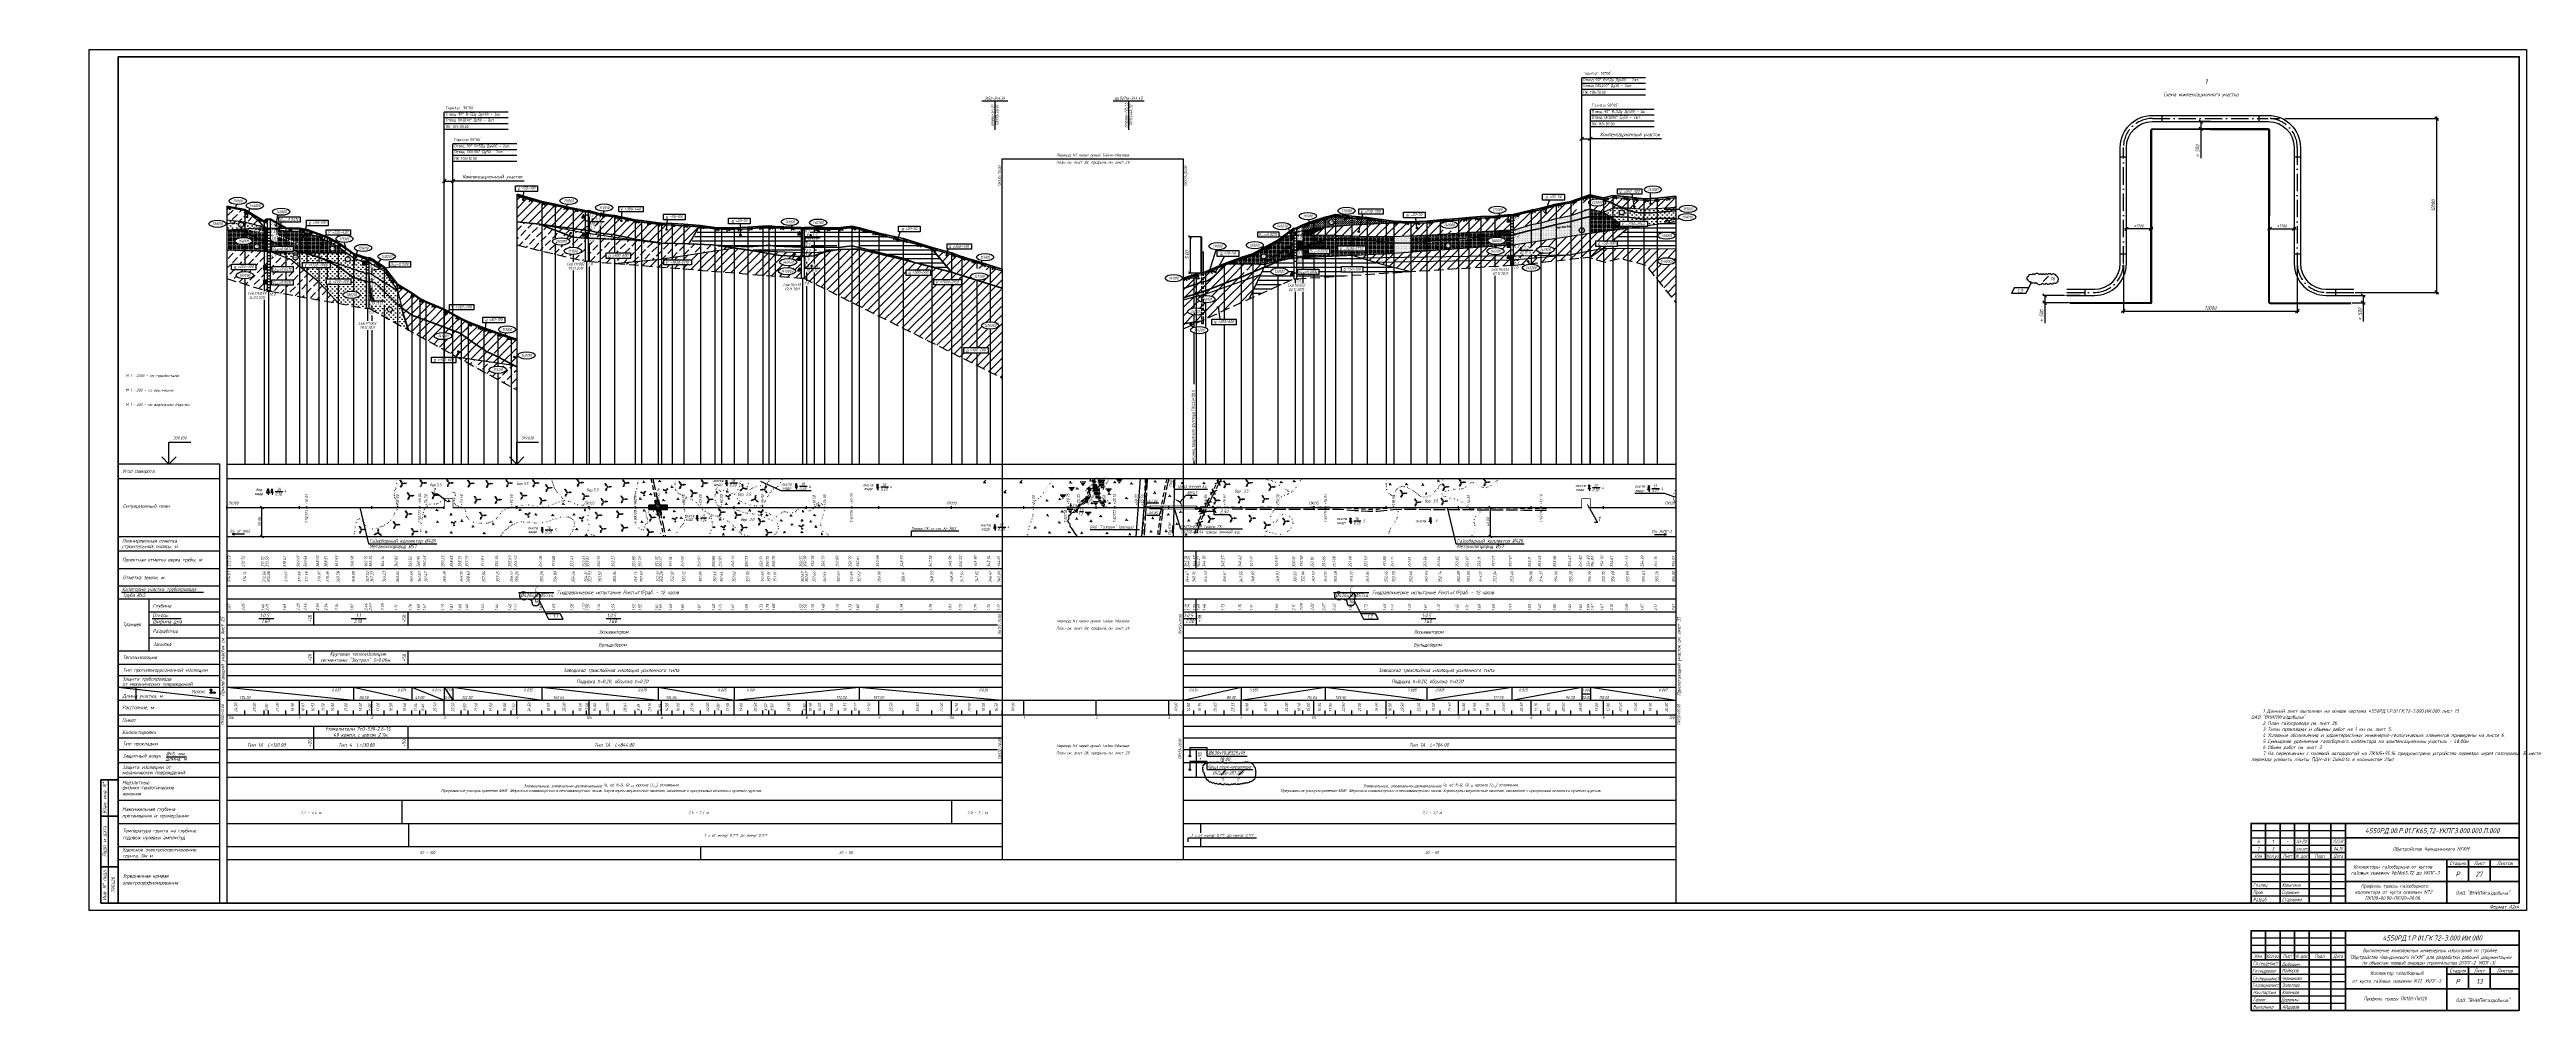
# Model space of a CAD drawing. Extents: x 0 to 1709, y -39 to 624.
import ezdxf
from ezdxf import colors
from ezdxf.entities.mleader import LeaderData, LeaderLine
from ezdxf.enums import TextEntityAlignment as Align
from ezdxf.math import Vec2, Vec3

# ---------------------------------------------------------------- set-up
doc = ezdxf.new("R2010")
doc.units = 0
for name, pattern in [('ACAD_ISO10W100', [18, 12, -3, 0, -3]), ('IZ_HIDDEN', [3, 2, -1]), ('ИИ27003', [9.5, 6.5, -3]), ('ИИDash_30_20', [5, 3, -2]), ('ИИDash_80_20', [10, 8, -2]), ('ИИDot', [1, 0, -1]), ('ИИHidden', [3, 2, -1])]:
    doc.linetypes.add(name, pattern=pattern)
for name, color, linetype in [('Изм 2', 6, 'Continuous'), ('изм.1', 232, 'Continuous'), ('Изм.5', 6, 'Continuous'), ('Изм.6', 6, 'Continuous'), ('ОМГ_текст', 1, 'Continuous'), ('Ординаты', 7, 'Continuous'), ('Отметки красные', 7, 'Continuous'), ('Подвал', 7, 'Continuous'), ('Профиль', 7, 'Continuous'), ('ТХ-Л', 140, 'Continuous')]:
    doc.layers.add(name, color=color, linetype=linetype)
for name, color, linetype, lineweight in [('ИИ_ГЕОЛОГИЯ_025', 7, 'Continuous', 25), ('ИИ_ГЕОЛОГИЯ_050', 7, 'Continuous', 50), ('ИИ_ГЕОФИЗИКА_025', 7, 'Continuous', 25), ('ИИ_КОНТУР_025', 7, 'ИИDot', 25), ('ИИ_ОФОРМЛЕНИЕ_025', 7, 'Continuous', 25), ('ИИ_ПРОФИЛЬ_025', 7, 'Continuous', 25)]:
    doc.layers.add(name, color=color, linetype=linetype, lineweight=lineweight)
doc.styles.add('1', font='simplex.shx', dxfattribs={"width": 0.8, "height": 1.5})
doc.styles.add('VNIPISIMPLEXCUR', font='simplex.shx', dxfattribs={"width": 0.8, "oblique": 15})
doc.linetypes.add('ИИ05485', pattern='A,19.47,-0.53,[37,3dservice.shx,S=1.5,R=0,X=0,Y=0],-0.53,19.47', length=40)
doc.linetypes.add('ИИ27001', pattern='A,2.5,[1,3dservice.shx,S=1.85,R=180.00002,X=0,Y=0],2.5,-1', length=6)
doc.linetypes.add('ИИ27002', pattern='A,2,-0.6,[1,3dservice.shx,S=0.6,R=30.000013,X=0.9,Y=0],-0.6,[1,3dservice.shx,S=0.6,R=-30.000013,X=0.3,Y=0],-0.6,[1,3dservice.shx,S=0.6,R=209.999975,X=-0.3,Y=0],-0.6,[1,3dservice.shx,S=0.6,R=150.000007,X=-0.9,Y=0],-0.6,2', length=7)
doc.linetypes.add('ИИ27005', pattern='A,2.5,[1,3dservice.shx,S=1.85,R=180.00002,X=0,Y=0],2.5,-2,[4,3dservice.shx,S=0.5,R=0,X=0,Y=0],-2', length=9)
doc.dimstyles.new('Алекс', dxfattribs={"dimtxt": 2.5, "dimasz": 2.5, "dimexe": 1.33, "dimexo": 1, "dimgap": 1, "dimtad": 1, "dimdec": 0, "dimlfac": 100, "dimrnd": 1, "dimzin": 0, "dimdsep": 46, "dimtxsty": 'Standard', "dimblk": 'OBLIQUE', "dimcen": 2.5, "dimdle": 1.33, "dimadec": 0, "dimazin": 0, "dimtfac": 1, "dimtdec": 0, "dimtofl": 0, "dimtmove": 0, "dimatfit": 3, "dimfxl": 1, "dimtolj": 1, "dimtzin": 0, "dimarcsym": 0})
doc.dimstyles.new('ИИ-1000-м-dm', dxfattribs={"dimtxt": 2.5, "dimasz": 2.5, "dimexe": 1.25, "dimexo": 0, "dimgap": 1, "dimtad": 1, "dimtoh": 1, "dimzin": 1, "dimdsep": 46, "dimtxsty": 'VNIPISIMPLEXCUR', "dimcen": 2.5, "dimaunit": 1, "dimazin": 0, "dimtfac": 1, "dimtmove": 0, "dimatfit": 3, "dimfxl": 1, "dimarcsym": 0})
doc.dimstyles.new('ИИ-1000-м-dm$0', dxfattribs={"dimtxt": 2.5, "dimasz": 2.5, "dimexe": 1.25, "dimexo": 0, "dimgap": 1, "dimtad": 1, "dimtoh": 1, "dimzin": 1, "dimdsep": 46, "dimtxsty": 'VNIPISIMPLEXCUR', "dimblk": 'OBLIQUE', "dimcen": 2.5, "dimaunit": 1, "dimazin": 0, "dimtfac": 1, "dimtmove": 1, "dimatfit": 2, "dimfxl": 1, "dimarcsym": 0})
doc.dimstyles.new('ИИ-1000-м-dm$2', dxfattribs={"dimtxt": 2.5, "dimasz": 2.5, "dimexe": 1.25, "dimexo": 0, "dimgap": 1, "dimtad": 2, "dimtoh": 1, "dimzin": 1, "dimdsep": 46, "dimtxsty": 'VNIPISIMPLEXCUR', "dimcen": 2.5, "dimaunit": 1, "dimazin": 0, "dimtfac": 1, "dimtmove": 1, "dimatfit": 2, "dimfxl": 1, "dimarcsym": 0})
pattern_1 = [(45, (-110.7096, -78.301), (-3, 3), [5, -2])]
pattern_2 = [(0, (-113.7096, -78.30115), (0.5, 0.5), [0, -1])]
pattern_3 = [(0, (-113.7096, -78.3012), (1.5, 1.5), [0, -3])]
pattern_4 = [(45, (-113.7096, -78.301), (-3, 3), [])]
pattern_5 = [(0, (-113.7096, -78.3012), (0, 3), [])]
pattern_6 = [(0, (-113.7096, -78.30115), (0.75, 0.75), [0, -1.5])]
pattern_7 = [(0, (-113.7096, -78.3012), (0, 2), [])]
pattern_8 = [(0, (-113.7096, -78.301), (0, 4), [])]
pattern_9 = [(0, (0, 0), (0, 698.5), [508, -190.5]), (90, (0, 0), (-698.5, 4e-14), [508, -190.5])]

# ---------------------------------------------------------------- blocks, each defined once
blk = doc.blocks.new('ИИ14001')
at = {"color": 0}
blk.add_lwpolyline([(0, 0), (1.8, 3)], dxfattribs=at)
for centre in [(0.4, 2.5), (1.5, 0.5), (3.1, 0.5)]:
    blk.add_circle(centre, 0.5, dxfattribs=at)
blk = doc.blocks.new('ИИ04007')
at = {"color": 0, "linetype": 'Continuous', "lineweight": 25}
blk.add_lwpolyline([(-70, 0), (-70, -303), (0, -303), (0, 0), (-70, 0)], close=True, dxfattribs=at)
for points in [[(-70, -10), (0, -10)], [(-70, -50), (0, -50)], [(-70, -60), (0, -60)], [(-70, -72), (0, -72)], [(-70, -84), (0, -84)], [(-70, -93), (0, -93)], [(-70, -93), (-49, -93)], [(-67.8, -88.5), (-11.2, -88.5)], [(-49, -93), (-49, -102)], [(-49, -93), (-49, -129)], [(-49, -102), (0, -102)], [(-49, -111), (0, -111)], [(-46.6, -106.5), (-26.5, -106.5)], [(-70, -129), (0, -129)], [(-49, -120), (0, -120)], [(-70, -138), (0, -138)], [(-70, -146), (0, -146)], [(-70, -154), (0, -154)], [(-70, -154), (0, -161.9)], [(-70, -163), (0, -163)], [(-70, -173), (0, -173)], [(-70, -181), (0, -181)], [(-70, -189), (0, -189)], [(-70, -197), (0, -197)], [(-37, -202), (-23, -202)], [(-70, -206), (0, -206)], [(-70, -216), (0, -216)], [(-70, -232), (0, -232)], [(-70, -248), (0, -248)], [(-70, -264), (0, -264)], [(-70, -273), (0, -273)]]:
    blk.add_lwpolyline(points, dxfattribs=at)
at = {"color": 0, "linetype": 'Continuous', "lineweight": 25, "const_width": 0.365}
blk.add_lwpolyline([(-48, -270.5, 1), (-47.6, -270.5, 1)], format="xyb", close=True, dxfattribs=at)
at = {"color": 0, "linetype": 'Continuous', "lineweight": 25}
blk.add_blockref('ИИ14001', (-6.7, -158.3), dxfattribs=at)
at = {"color": 0, "linetype": 'Continuous', "lineweight": 25, "style": 'VNIPISIMPLEXCUR', "oblique": 15, "width": 0.8}
for s, p in [('Угол поворота', (-67, -6.2)), ('Ситуационный план', (-66.9, -30.2)), ('строительной полосы, м', (-67.4, -58.1)), ('Проектная отметка верха трубы, м', (-67.3, -67.2)), ('Планировочная отметка', (-67.3, -54.2)), ('Категория участка трубопровода', (-67.3, -87.6)), ('Отметка земли, м', (-66.9, -79.5)), ('Труба %%CxS', (-67, -91.7)), ('Глубина', (-46.3, -99)), ('Траншея', (-67, -111.9)), ('Ширина дна', (-46.3, -109.9)), ('Разработка', (-46.3, -116.5)), ('Откосы', (-46.3, -105.6)), ('Теплоизоляция', (-66.9, -134.6)), ('Засыпка', (-46, -125.6)), ('Защита трубопровода', (-67.2, -149.5)), ('от механических повреждений', (-67.2, -153)), ('Тип противокоррозионной изоляции', (-66.9, -143.4)), ('Длина участка, м', (-67.1, -161.3)), ('Расстояние, м', (-67.3, -169.2)), ('Уклон,', (-19.4, -158.2)), ('Пикет', (-67.4, -178)), ('Балластировка', (-67.4, -186.3)), ('Защитный кожух', (-67, -202.6)), ('Тип прокладки', (-67, -194.2)), ('длина, м', (-37.2, -204.6)), ('%%CxS, мм', (-37, -201.1)), ('механических повреждений', (-67.4, -214.1)), ('Мерзлотные', (-67.3, -221)), ('физико-геологические', (-67.3, -224.5)), ('Защита изоляции от', (-67.2, -210.4)), ('Максимальная глубина', (-67.3, -239.4)), ('явления', (-67.1, -228.7)), ('протаивания и промерзания', (-67.4, -243.9)), ('Температура грунта на глубине', (-67, -254.2)), ('годовых нулевых амплитуд', (-67.1, -259)), ('Удельное электросопротивление', (-67, -267.3)), ('грунта, Ом м', (-67, -271.5)), ('электропрофилирования', (-67.2, -290.2)), ('Усредненная кривая', (-66.8, -285.4))]:
    blk.add_text(s, height=2.5, dxfattribs=at).set_placement(p)
blk = doc.blocks.new('ИИ05407')
at = {"linetype": 'Continuous', "lineweight": 25}
h = blk.add_hatch(color=0, dxfattribs=at)
edge = h.paths.add_edge_path()
edge.add_arc((-0.5, 0.1), 0.1, 0, 360)
h = blk.add_hatch(color=0, dxfattribs=at)
edge = h.paths.add_edge_path()
edge.add_arc((0.5, 0.1), 0.1, 0, 360)
at = {"color": 0, "linetype": 'Continuous', "lineweight": 25}
blk.add_lwpolyline([(0, 0), (0, 1.2)], dxfattribs=at)
for centre in [(-0.5, 0.1), (0.5, 0.1)]:
    blk.add_circle(centre, 0.1, dxfattribs=at)
blk = doc.blocks.new('ИИ053952')
at = {"linetype": 'Continuous', "lineweight": 25}
h = blk.add_hatch(color=0, dxfattribs=at)
edge = h.paths.add_edge_path()
edge.add_arc((-1.3, 2.1), 0.2, 0, 360)
h = blk.add_hatch(color=0, dxfattribs=at)
edge = h.paths.add_edge_path()
edge.add_arc((-0.8, 1.3), 0.3, 0, 360)
h = blk.add_hatch(color=0, dxfattribs=at)
edge = h.paths.add_edge_path()
edge.add_arc((1.5, 0), 0.3, 0, 360)
h = blk.add_hatch(color=0, dxfattribs=at)
edge = h.paths.add_edge_path()
edge.add_arc((2.5, 0.1), 0.2, 0, 360)
h = blk.add_hatch(color=0, dxfattribs=at)
edge = h.paths.add_edge_path()
edge.add_arc((-1.2, -2.2), 0.2, 0, 360)
h = blk.add_hatch(color=0, dxfattribs=at)
edge = h.paths.add_edge_path()
edge.add_arc((-0.7, -1.3), 0.3, 0, 360)
at = {"color": 0, "linetype": 'Continuous', "lineweight": 25}
for centre, radius in [((-1.3, 2.1), 0.2), ((-0.8, 1.3), 0.3), ((0, 0), 0.4), ((1.5, 0), 0.3), ((2.5, 0.1), 0.2), ((-1.2, -2.2), 0.2), ((-0.7, -1.3), 0.3)]:
    blk.add_circle(centre, radius, dxfattribs=at)
blk = doc.blocks.new('ИИ053951')
at = {"linetype": 'Continuous', "lineweight": 25}
h = blk.add_hatch(color=0, dxfattribs=at)
edge = h.paths.add_edge_path()
edge.add_arc((-1.4, 0.5), 0.3, 0, 360)
h = blk.add_hatch(color=0, dxfattribs=at)
edge = h.paths.add_edge_path()
edge.add_arc((1.2, 1), 0.3, 0, 360)
h = blk.add_hatch(color=0, dxfattribs=at)
edge = h.paths.add_edge_path()
edge.add_arc((0.2, -1.5), 0.3, 0, 360)
at = {"color": 0, "linetype": 'Continuous', "lineweight": 25}
for centre, radius in [((-1.4, 0.5), 0.3), ((0, 0), 0.4), ((1.2, 1), 0.3), ((0.2, -1.5), 0.3)]:
    blk.add_circle(centre, radius, dxfattribs=at)
blk = doc.blocks.new('ИИ05382')
at = {"color": 0, "linetype": 'Continuous', "lineweight": 25}
blk.add_lwpolyline([(1.6, 1.6), (0, 0), (1.6, 0)], dxfattribs=at)
blk = doc.blocks.new('ИИ0523811')
at = {"linetype": 'Continuous', "lineweight": 25}
blk.add_hatch(color=0, dxfattribs=at).paths.add_polyline_path([(6, -0.25), (1.5, -0.0625), (1.5, -0.5), (0, 0), (1.5, 0.5), (1.5, 0.0625), (6, 0.25)])
at = {"color": 0, "linetype": 'Continuous', "lineweight": 25}
blk.add_lwpolyline([(6, -0.25), (1.5, -0.0625), (1.5, -0.5), (0, 0), (1.5, 0.5), (1.5, 0.0625), (6, 0.25)], close=True, dxfattribs=at)
blk = doc.blocks.new('ИИ15009')
at = {"linetype": 'Continuous', "lineweight": 25}
blk.add_hatch(color=0, dxfattribs=at).paths.add_polyline_path([(0, 0), (1.5, -0.5), (1.5, 0.5)])
at = {"color": 0, "linetype": 'Continuous', "lineweight": 25}
blk.add_lwpolyline([(0, 0), (1.5, -0.5), (1.5, 0.5)], close=True, dxfattribs=at)
blk.add_lwpolyline([(5, 0), (0, 0)], dxfattribs=at)
blk = doc.blocks.new('ИИ15008')
at = {"linetype": 'Continuous', "lineweight": 25}
blk.add_hatch(color=0, dxfattribs=at).paths.add_polyline_path([(0, 0), (1.5, -0.5), (1.5, 0.5)])
at = {"color": 0, "linetype": 'Continuous', "lineweight": 25}
blk.add_lwpolyline([(0, 0), (1.5, -0.5), (1.5, 0.5)], close=True, dxfattribs=at)
blk.add_lwpolyline([(8.5, 0), (0, 0)], dxfattribs=at)
blk = doc.blocks.new('ИИ052382')
at = {"color": 0, "linetype": 'Continuous', "lineweight": 25}
blk.add_lwpolyline([(1.3, 0.8), (0, 0), (1.3, -0.8)], dxfattribs=at)
at = {"color": 0, "linetype": 'Continuous', "style": 'VNIPISIMPLEXCUR', "oblique": 15, "width": 0.8}
for tag, p in [('WIDTH', (2, 0.7)), ('DEPTH', (2, -2.7))]:
    blk.add_attdef(tag, p, '', height=2, dxfattribs=at)
blk = doc.blocks.new('ИИ16001')
at = {"linetype": 'Continuous', "lineweight": 25}
h = blk.add_hatch(color=0, dxfattribs=at)
edge = h.paths.add_edge_path()
edge.add_arc((0, 0), 0.5, 0, 360)
at = {"color": 0, "linetype": 'Continuous', "lineweight": 25}
blk.add_circle((0, 0), 0.5, dxfattribs=at)
blk = doc.blocks.new('ИИ25004')
at = {"linetype": 'Continuous', "lineweight": 25}
blk.add_hatch(color=0, dxfattribs=at).paths.add_polyline_path([(-2.5, 0), (0, 0), (-1.2, 2.2)])
at = {"color": 0, "linetype": 'Continuous', "lineweight": 25}
blk.add_lwpolyline([(-2.5, 0), (0, 0), (-1.2, 2.2)], close=True, dxfattribs=at)
blk = doc.blocks.new('ИИ25005')
at = {"linetype": 'Continuous', "lineweight": 25}
blk.add_hatch(color=0, dxfattribs=at).paths.add_polyline_path([(0, 0), (0, 2.5), (-2.5, 2.5), (-2.5, 0)])
at = {"color": 0, "linetype": 'Continuous', "lineweight": 25}
blk.add_lwpolyline([(0, 0), (0, 2.5), (-2.5, 2.5), (-2.5, 0)], close=True, dxfattribs=at)
blk = doc.blocks.new('ИИ25010')
at = {"color": 0, "linetype": 'Continuous', "lineweight": 25}
for points in [[(0, 0), (3, 0), (0.5, -1), (2.5, -1), (1, -2), (2, -2), (1.5, -3), (1.5, -5)], [(4.9, -1.2), (2.8, -3.4)], [(5.5, -2.1), (3.7, -3.9)], [(6, -3), (4.6, -4.4)]]:
    blk.add_lwpolyline(points, dxfattribs=at)
blk = doc.blocks.new('ИИ05468')
at = {"color": 0, "linetype": 'Continuous', "lineweight": 25}
for points in [[(-2, 1), (2, 1)], [(-1.25, 0), (1.25, 0)], [(-0.5, -1), (0.5, -1)]]:
    blk.add_lwpolyline(points, dxfattribs=at)
blk = doc.blocks.new('ИИ05466')
at = {"linetype": 'Continuous', "lineweight": 25}
blk.add_hatch(color=0, dxfattribs=at).paths.add_polyline_path([(0, 0), (-0.4, 0.8), (0.4, 0.8)])
at = {"color": 0, "linetype": 'Continuous', "lineweight": 25}
for points in [[(0, 0), (-0.4, 0.8), (0.4, 0.8), (0, 0)], [(0, 0), (0, 2)]]:
    blk.add_lwpolyline(points, dxfattribs=at)
at = {"color": 0, "linetype": 'Continuous', "style": 'VNIPISIMPLEXCUR', "oblique": 15, "width": 0.8}
blk.add_attdef('DEPTH', (1, 0), '', height=2, dxfattribs=at)
blk = doc.blocks.new('ИИ15002')
at = {"linetype": 'Continuous', "lineweight": 25}
h = blk.add_hatch(color=0, dxfattribs=at)
edge = h.paths.add_edge_path()
edge.add_arc((0, 0), 0.3, 0, 360)
at = {"color": 0, "linetype": 'Continuous', "lineweight": 25}
blk.add_circle((0, 0), 0.3, dxfattribs=at)
at = {"color": 0, "linetype": 'Continuous', "style": 'VNIPISIMPLEXCUR', "oblique": 15, "width": 0.8}
blk.add_attdef('STATIONING', (1, 1.3), '', height=2, rotation=90, dxfattribs=at)
at = {"color": 7, "linetype": 'Continuous', "style": 'VNIPISIMPLEXCUR', "oblique": 15, "width": 0.8}
blk.add_attdef('HEIGHT', text='', height=2, dxfattribs=at).set_placement((0, -1.3), align=Align.TOP_CENTER)
blk = doc.blocks.new('ИИ25023')
at = {"linetype": 'Continuous', "lineweight": 25}
blk.add_hatch(color=0, dxfattribs=at).paths.add_polyline_path([(1.9, 1.7), (0.8, 1.7), (1.3, 0.7)])
at = {"color": 0, "linetype": 'Continuous', "lineweight": 25, "flags": 128}
blk.add_lwpolyline([(1.9, 1.7), (0.8, 1.7), (1.3, 0.7)], close=True, dxfattribs=at)
at = {"color": 0, "linetype": 'Continuous', "style": 'VNIPISIMPLEXCUR', "oblique": 15, "width": 0.8}
for tag, p in [('UGV', (2.6, 0.7)), ('DATE', (1.3, -2.7))]:
    blk.add_attdef(tag, p, '', height=2, dxfattribs=at)
blk = doc.blocks.new('ИИ25042')
at = {"color": 0, "linetype": 'Continuous', "lineweight": 25}
blk.add_circle((0, 0), 1.75, dxfattribs=at)
at = {"color": 0, "linetype": 'Continuous', "style": 'VNIPISIMPLEXCUR', "oblique": 15, "width": 0.8}
blk.add_attdef('CAPTION', text='', height=2, dxfattribs=at).set_placement((0, 0.3), align=Align.MIDDLE_CENTER)
blk = doc.blocks.new('ИИ25020')
at = {"color": 0, "linetype": 'Continuous', "lineweight": 25}
blk.add_ellipse((0, 0), major_axis=(-6, 0), ratio=0.416667, dxfattribs=at)
at = {"color": 0, "linetype": 'Continuous', "style": 'VNIPISIMPLEXCUR', "oblique": 15, "width": 0.75}
blk.add_attdef('INDEX', text='', height=2, dxfattribs=at).set_placement((0, 0), align=Align.MIDDLE_CENTER)
blk = doc.blocks.new('ИИ053672А')
at = {"color": 0, "linetype": 'Continuous'}
for points in [[(1, 0.9), (0, 1.5), (-1, 0.9)], [(0.8, 2), (0, 2.5), (-0.8, 2)], [(0.7, 3.1), (0, 3.5), (-0.7, 3.1)], [(0, 3.5), (0, 0), (0.7, 0)]]:
    blk.add_lwpolyline(points, dxfattribs=at)
at = {"color": 0, "linetype": 'Continuous', "style": 'VNIPISIMPLEXCUR', "oblique": 15, "width": 0.8}
blk.add_attdef('RACE2', text='', height=2, dxfattribs=at).set_placement((-2, 1.2), align=Align.TOP_RIGHT)
blk.add_attdef('RACE1', text='', height=2, dxfattribs=at).set_placement((-2, 2.2), align=Align.RIGHT)
blk.add_attdef('HEIGHT', (2, 2.2), '', height=2, dxfattribs=at)
blk.add_attdef('THICKNESS', text='', height=2, dxfattribs=at).set_placement((2, 1.2), align=Align.TOP_LEFT)
blk.add_attdef('DISTANCE', text='', height=2, dxfattribs=at).set_placement((8.5, 1.8), align=Align.MIDDLE_LEFT)
blk = doc.blocks.new('ИИ053673А')
at = {"color": 0, "linetype": 'Continuous'}
blk.add_lwpolyline([(-1.3, 0.9), (-1.2, 0.9), (-1, 0.9), (-0.9, 0.9), (-0.7, 0.9), (-0.6, 0.9), (-0.5, 0.9), (-0.4, 1), (-0.4, 1.1), (-0.4, 1.2), (-0.4, 1.2), (-0.4, 1.3), (-0.4, 1.4), (-0.4, 1.4), (-0.5, 1.5), (-0.6, 1.6), (-0.6, 1.7), (-0.7, 1.8), (-0.8, 1.8), (-0.8, 1.9), (-0.8, 1.9), (-0.8, 2), (-0.8, 2), (-0.8, 2), (-0.8, 2), (-0.7, 2.1), (-0.7, 2.2), (-0.6, 2.3), (-0.6, 2.4), (-0.6, 2.4), (-0.6, 2.5), (-0.7, 2.6), (-0.7, 2.6), (-0.8, 2.6), (-0.8, 2.7), (-0.9, 2.7), (-0.9, 2.8), (-1, 2.8), (-1, 2.8), (-1, 2.8), (-1, 2.8), (-1, 2.9), (-1, 2.9), (-1, 2.9), (-1, 3), (-1, 3), (-0.9, 3.1), (-0.9, 3.2), (-1, 3.2), (-1, 3.3), (-1, 3.4), (-1.1, 3.4), (-1.1, 3.4), (-1.2, 3.5), (-1.2, 3.5), (-1.3, 3.5), (-1.3, 3.5), (-1.4, 3.5), (-1.5, 3.5), (-1.5, 3.5), (-1.6, 3.4), (-1.6, 3.4), (-1.7, 3.4), (-1.7, 3.3), (-1.7, 3.2), (-1.8, 3.2), (-1.8, 3.1), (-1.7, 3), (-1.7, 3), (-1.7, 2.9), (-1.7, 2.9), (-1.7, 2.9), (-1.7, 2.8), (-1.7, 2.8), (-1.7, 2.8), (-1.7, 2.8), (-1.8, 2.8), (-1.8, 2.7), (-1.9, 2.7), (-1.9, 2.6), (-2, 2.6), (-2, 2.6), (-2.1, 2.5), (-2.1, 2.4), (-2.1, 2.4), (-2.1, 2.3), (-2, 2.2), (-2, 2.1), (-1.9, 2), (-1.9, 2), (-1.9, 2), (-1.9, 2), (-1.9, 1.9), (-1.9, 1.9), (-1.9, 1.8), (-2, 1.8), (-2.1, 1.7), (-2.1, 1.6), (-2.2, 1.5), (-2.3, 1.4), (-2.3, 1.4), (-2.3, 1.3), (-2.3, 1.2), (-2.3, 1.2), (-2.3, 1.1), (-2.3, 1), (-2.2, 0.9), (-2.1, 0.9), (-2, 0.9), (-1.8, 0.9), (-1.7, 0.9), (-1.5, 0.9)], close=True, dxfattribs=at)
for points in [[(-1.3, 0.9), (-1.3, 0), (-0.7, 0)], [(2.4, 0.9), (1.4, 1.5), (0.4, 0.9)], [(2.2, 2), (1.4, 2.5), (0.5, 2)], [(2, 3.1), (1.4, 3.5), (0.7, 3.1)], [(1.4, 3.5), (1.4, 0), (2, 0)]]:
    blk.add_lwpolyline(points, dxfattribs=at)
at = {"color": 0, "linetype": 'Continuous', "style": 'VNIPISIMPLEXCUR', "oblique": 15, "width": 0.8}
blk.add_attdef('RACE2', text='', height=2, dxfattribs=at).set_placement((-3.2, 1.2), align=Align.TOP_RIGHT)
blk.add_attdef('RACE1', text='', height=2, dxfattribs=at).set_placement((-3.2, 2.2), align=Align.RIGHT)
blk.add_attdef('HEIGHT', (3, 2), '', height=2, dxfattribs=at)
blk.add_attdef('THICKNESS', text='', height=2, dxfattribs=at).set_placement((3, 1.5), align=Align.TOP_LEFT)
blk.add_attdef('DISTANCE', text='', height=2, dxfattribs=at).set_placement((9.5, 1.8), align=Align.MIDDLE_LEFT)
blk = doc.blocks.new('ИИ150022')
at = {"linetype": 'Continuous', "lineweight": 25}
h = blk.add_hatch(color=0, dxfattribs=at)
edge = h.paths.add_edge_path()
edge.add_arc((0, 0), 0.3, 0, 360)
at = {"color": 0, "linetype": 'Continuous', "lineweight": 25}
blk.add_circle((0, 0), 0.3, dxfattribs=at)
at = {"color": 0, "linetype": 'Continuous', "style": 'VNIPISIMPLEXCUR', "oblique": 15, "width": 0.8}
for tag, p in [('STATIONING1', (1, 4.7)), ('STATIONING2', (1, 1.3))]:
    blk.add_attdef(tag, p, '', height=2, dxfattribs=at)
at = {"color": 7, "linetype": 'Continuous', "style": 'VNIPISIMPLEXCUR', "oblique": 15, "width": 0.8}
blk.add_attdef('HEIGHT', text='', height=2, dxfattribs=at).set_placement((0, -1.3), align=Align.TOP_CENTER)
blk = doc.blocks.new('ИИ03А2Х4')
at = {"color": 0, "linetype": 'Continuous', "lineweight": 25}
blk.add_lwpolyline([(0, 0), (0, 594), (1682, 594), (1682, 0)], close=True, dxfattribs=at)
at = {"color": 0, "linetype": 'Continuous', "lineweight": 50}
blk.add_lwpolyline([(20, 5), (20, 589), (1677, 589), (1677, 5)], close=True, dxfattribs=at)
at = {"color": 0, "linetype": 'Continuous', "style": 'VNIPISIMPLEXCUR', "oblique": 15, "width": 0.8, "flags": 8}
blk.add_attdef('FORMAT', text='', height=2.5, dxfattribs=at).set_placement((1677, 1.25), align=Align.RIGHT)
blk = doc.blocks.new('*D28')
at = {"layer": 'Defpoints', "color": 0, "transparency": 16777216}
for p in [(776.6, 327.8), (122.4, 307.8), (778.9, 312.4), (1072.4, 307.8), (775.7, 287.8)]:
    blk.add_point(p, dxfattribs=at)
at = {"layer": 'ИИ_ПРОФИЛЬ_025', "color": 0, "lineweight": -2, "transparency": 16777216}
for p, q in [((780, 311.5), (784.5, 316.2)), ((784.5, 316.2), (792.1, 316.2))]:
    blk.add_line(p, q, dxfattribs=at)
blk.add_arc((776.2, 307.8), 5.34, 21.5746, 67.1139, dxfattribs=at)
at = {"layer": 'ИИ_ПРОФИЛЬ_025', "color": 0, "transparency": 16777216}
for points in [[(778.2, 312.4), (778.3, 313.1), (776.3, 313.2)], [(781.5, 309.8), (780.8, 309.7), (781.5, 307.8)]]:
    blk.add_solid(points, dxfattribs=at)
at = {"layer": 'ИИ_ПРОФИЛЬ_025', "color": 0, "transparency": 16777216, "insert": (788.6, 317.9), "char_height": 2, "attachment_point": 5, "style": 'VNIPISIMPLEXCUR'}
blk.add_mtext("88°41'", dxfattribs=at)
blk = doc.blocks.new('_Oblique')
at = {"color": 0, "linetype": 'ByBlock', "lineweight": -2}
blk.add_line((-0.5, -0.5), (0.5, 0.5), dxfattribs=at)
blk = doc.blocks.new('*D29')
at = {"layer": 'Defpoints', "color": 0, "transparency": 16777216}
for p in [(994.3, 307.8), (994.3, 287.8), (994.3, 287.8)]:
    blk.add_point(p, dxfattribs=at)
at = {"layer": 'ИИ_ПРОФИЛЬ_025', "color": 0, "lineweight": -2, "transparency": 16777216}
for p, q in [((994.3, 307.8), (995.6, 307.8)), ((994.3, 307.8), (994.3, 287.8)), ((994.3, 287.8), (995.6, 287.8))]:
    blk.add_line(p, q, dxfattribs=at)
at = {"layer": 'ИИ_ПРОФИЛЬ_025', "color": 0, "lineweight": -2, "transparency": 16777216, "xscale": 2, "yscale": 2, "zscale": 2}
for p, rotation in [((994.3, 307.8), 90), ((994.3, 287.8), 270)]:
    blk.add_blockref('_Oblique', p, dxfattribs=dict(at, rotation=rotation))
at = {"layer": 'ИИ_ПРОФИЛЬ_025', "color": 0, "transparency": 16777216, "insert": (992.8, 297.8), "char_height": 2, "attachment_point": 5, "rotation": 90, "style": 'VNIPISIMPLEXCUR'}
blk.add_mtext('40.00', dxfattribs=at)
blk = doc.blocks.new('*D30')
at = {"layer": 'Defpoints', "color": 0, "transparency": 16777216}
for p in [(146.6, 307.8), (146.6, 307.8), (146.6, 287.8)]:
    blk.add_point(p, dxfattribs=at)
at = {"layer": 'ИИ_ПРОФИЛЬ_025', "color": 0, "lineweight": -2, "transparency": 16777216}
for p, q in [((146.6, 307.8), (145.4, 307.8)), ((146.6, 287.8), (146.6, 307.8)), ((146.6, 287.8), (145.4, 287.8))]:
    blk.add_line(p, q, dxfattribs=at)
at = {"layer": 'ИИ_ПРОФИЛЬ_025', "color": 0, "lineweight": -2, "transparency": 16777216, "xscale": 2, "yscale": 2, "zscale": 2}
for p, rotation in [((146.6, 307.8), 90), ((146.6, 287.8), 270)]:
    blk.add_blockref('_Oblique', p, dxfattribs=dict(at, rotation=rotation))
at = {"layer": 'ИИ_ПРОФИЛЬ_025', "color": 0, "transparency": 16777216, "insert": (145.1, 297.8), "char_height": 2, "attachment_point": 5, "rotation": 90, "style": 'VNIPISIMPLEXCUR'}
blk.add_mtext('39.98', dxfattribs=at)
blk = doc.blocks.new('ИИ02001')
at = {"color": 0, "linetype": 'Continuous', "lineweight": 50, "flags": 128}
for points in [[(0, 85), (-12, 85), (-12, 0), (0, 0)], [(-12, 60), (0, 60)], [(-12, 25), (0, 25)]]:
    blk.add_lwpolyline(points, dxfattribs=at)
at = {"color": 0, "linetype": 'Continuous', "lineweight": 25, "flags": 128}
blk.add_lwpolyline([(-7, 85), (-7, 0)], dxfattribs=at)
at = {"color": 0, "lineweight": 25, "style": 'VNIPISIMPLEXCUR', "oblique": 15, "width": 0.8}
for s, p in [('Взам. инв. N%%D', (-8.25, 72.5)), ('Подп. и дата', (-8.25, 42.5)), ('Инв. N%%d подл.', (-8.25, 12.5))]:
    blk.add_text(s, height=2.5, rotation=90, dxfattribs=at).set_placement(p, align=Align.CENTER)
at = {"color": 0, "lineweight": 25, "style": 'VNIPISIMPLEXCUR', "oblique": 15, "width": 0.8, "flags": 8}
for tag, p in [('А22', (-2.25, 72.5)), ('А20', (-2.25, 12.5))]:
    blk.add_attdef(tag, text='', height=2.5, rotation=90, dxfattribs=at).set_placement(p, align=Align.CENTER)
blk = doc.blocks.new('ИИ01001')
at = {"color": 0, "linetype": 'Continuous', "lineweight": 50, "flags": 128}
blk.add_lwpolyline([(0, 0), (-185, 0), (-185, 55), (0, 55)], close=True, dxfattribs=at)
for points in [[(-175, 35), (-175, 55)], [(-165, 0), (-165, 55)], [(-155, 35), (-155, 55)], [(-145, 0), (-145, 55)], [(-130, 0), (-130, 55)], [(-120, 0), (-120, 55)], [(-185, 40), (-120, 40)], [(-185, 35), (-120, 35)], [(-120, 45), (0, 45)], [(-120, 30), (0, 30)], [(-50, 0), (-50, 30)], [(-50, 25), (0, 25)], [(-35, 15), (-35, 30)], [(-20, 15), (-20, 30)], [(-120, 15), (0, 15)]]:
    blk.add_lwpolyline(points, dxfattribs=at)
at = {"color": 0, "linetype": 'Continuous', "lineweight": 25, "flags": 128}
for points in [[(-185, 50), (-120, 50)], [(-185, 45), (-120, 45)], [(-185, 30), (-120, 30)], [(-185, 25), (-120, 25)], [(-185, 20), (-120, 20)], [(-185, 15), (-120, 15)], [(-185, 10), (-120, 10)], [(-185, 5), (-120, 5)]]:
    blk.add_lwpolyline(points, dxfattribs=at)
at = {"color": 0, "lineweight": 25, "style": 'VNIPISIMPLEXCUR', "oblique": 15}
for s, width, p in [('Изм.', 0.7, (-180, 36.25)), ('Кол.уч.', 0.7, (-170, 36.25)), ('Лист', 0.7, (-160, 36.25)), ('N док.', 0.7, (-150, 36.25)), ('Подп.', 0.7, (-137.5, 36.25)), ('Дата', 0.7, (-125, 36.25)), ('Стадия', 0.8, (-42.5, 26.25)), ('Лист', 0.8, (-27.5, 26.25)), ('Листов', 0.8, (-10, 26.25)), ('ОАО "ВНИПИгаздобыча"', 0.8, (-25, 5.75))]:
    blk.add_text(s, height=2.5, dxfattribs=dict(at, width=width)).set_placement(p, align=Align.CENTER)
at = {"color": 0, "lineweight": 25, "style": 'VNIPISIMPLEXCUR', "oblique": 15, "flags": 8}
for tag, width, p in [('А14_3', 0.7, (-180, 51.25)), ('А16_3', 0.7, (-160, 51.25)), ('А18_3', 0.7, (-137.5, 51.25)), ('А19_3', 0.5, (-125, 51.25)), ('А14_2', 0.7, (-180, 46.25)), ('А14_1', 0.7, (-180, 41.25)), ('А16_2', 0.7, (-160, 46.25)), ('А16_1', 0.7, (-160, 41.25)), ('А18_2', 0.7, (-137.5, 46.25)), ('А18_1', 0.7, (-137.5, 41.25)), ('А19_2', 0.5, (-125, 46.25)), ('А19_1', 0.5, (-125, 41.25)), ('А2_2', 0.8, (-60, 36.25)), ('А2_1', 0.8, (-60, 41.25)), ('А3_3', 0.8, (-85, 16.25)), ('А3_2', 0.8, (-85, 21.25)), ('А3_1', 0.8, (-85, 26.25)), ('А2_3', 0.8, (-60, 31.25)), ('А4_3', 0.8, (-85, 1.25)), ('А4_2', 0.8, (-85, 6.25)), ('А4_1', 0.8, (-85, 11.25))]:
    blk.add_attdef(tag, text='', height=2.5, dxfattribs=dict(at, width=width)).set_placement(p, align=Align.CENTER)
at = {"color": 0, "lineweight": 35, "style": 'VNIPISIMPLEXCUR', "oblique": 15, "width": 0.8, "flags": 8}
for tag, p in [('А1', (-60, 48.25)), ('А6', (-42.5, 18.25)), ('А7', (-27.5, 18.25)), ('А8', (-10, 18.25))]:
    blk.add_attdef(tag, text='', height=3.5, dxfattribs=at).set_placement(p, align=Align.CENTER)
at = {"color": 0, "lineweight": 25, "style": 'VNIPISIMPLEXCUR', "oblique": 15, "width": 0.7, "flags": 8}
for tag, p in [('А10_7', (-183.75, 31.25)), ('А10_6', (-183.75, 26.25)), ('А10_5', (-183.75, 21.25)), ('А10_4', (-183.75, 16.25)), ('А11_7', (-163.75, 31.25)), ('А11_6', (-163.75, 26.25)), ('А11_5', (-163.75, 21.25)), ('А11_4', (-163.75, 16.25)), ('А10_3', (-183.75, 11.25)), ('А10_2', (-183.75, 6.25)), ('А10_1', (-183.75, 1.25)), ('А11_3', (-163.75, 11.25)), ('А11_2', (-163.75, 6.25)), ('А11_1', (-163.75, 1.25))]:
    blk.add_attdef(tag, p, '', height=2.5, dxfattribs=at)
blk = doc.blocks.new('*D36')
at = {"layer": 'Defpoints', "color": 0, "transparency": 16777216}
for p in [(1431.3, 476.2), (1551.3, 476.2), (1551.3, 443.3)]:
    blk.add_point(p, dxfattribs=at)
at = {"layer": 'ТХ-Л', "color": 0, "lineweight": -2, "transparency": 16777216}
for p, q in [((1431.3, 475.2), (1431.3, 442)), ((1551.3, 475.2), (1551.3, 442)), ((1429.9, 443.3), (1552.6, 443.3))]:
    blk.add_line(p, q, dxfattribs=at)
at = {"layer": 'ТХ-Л', "color": 0, "lineweight": -2, "transparency": 16777216, "xscale": 2.5, "yscale": 2.5, "zscale": 2.5, "rotation": 180}
blk.add_blockref('_Oblique', (1431.3, 443.3), dxfattribs=at)
at = {"layer": 'ТХ-Л', "color": 0, "lineweight": -2, "transparency": 16777216, "xscale": 2.5, "yscale": 2.5, "zscale": 2.5}
blk.add_blockref('_Oblique', (1551.3, 443.3), dxfattribs=at)
at = {"layer": 'ТХ-Л', "color": 0, "transparency": 16777216, "insert": (1491.3, 445.5), "char_height": 2.5, "attachment_point": 5, "style": 'VNIPISIMPLEXCUR'}
blk.add_mtext('\\A1;12000', dxfattribs=at)
blk = doc.blocks.new('*D37')
at = {"layer": 'Defpoints', "color": 0, "transparency": 16777216}
for p in [(1524.8, 576.2), (1577.8, 456.2), (1647.4, 456.2)]:
    blk.add_point(p, dxfattribs=at)
at = {"layer": 'ТХ-Л', "color": 0, "lineweight": -2, "transparency": 16777216}
for p, q in [((1525.8, 576.2), (1529.4, 576.2)), ((1533.1, 576.2), (1538.9, 576.2)), ((1542.6, 576.2), (1648.7, 576.2)), ((1647.4, 577.6), (1647.4, 454.9)), ((1578.8, 456.2), (1648.7, 456.2))]:
    blk.add_line(p, q, dxfattribs=at)
at = {"layer": 'ТХ-Л', "color": 0, "lineweight": -2, "transparency": 16777216, "xscale": 2.5, "yscale": 2.5, "zscale": 2.5}
for p, rotation in [((1647.4, 576.2), 90), ((1647.4, 456.2), 270)]:
    blk.add_blockref('_Oblique', p, dxfattribs=dict(at, rotation=rotation))
at = {"layer": 'ТХ-Л', "color": 0, "transparency": 16777216, "insert": (1645.1, 516.2), "char_height": 2.5, "attachment_point": 5, "rotation": 90, "style": 'VNIPISIMPLEXCUR'}
blk.add_mtext('\\A1;12000', dxfattribs=at)
blk = doc.blocks.new('*D31')
at = {"layer": 'Defpoints', "color": 0, "transparency": 16777216}
for p in [(1377, 454.1), (1402.7, 454.1), (1402.7, 449.1)]:
    blk.add_point(p, dxfattribs=at)
at = {"layer": 'ТХ-Л', "color": 0, "lineweight": -2, "transparency": 16777216}
for p, q in [((1401.7, 454.1), (1375.7, 454.1)), ((1401.7, 449.1), (1375.7, 449.1)), ((1377, 454.1), (1377, 447.8)), ((1377, 449.1), (1377, 435))]:
    blk.add_line(p, q, dxfattribs=at)
at = {"layer": 'ТХ-Л', "color": 0, "lineweight": -2, "transparency": 16777216, "xscale": 2.5, "yscale": 2.5, "zscale": 2.5}
for p, rotation in [((1377, 454.1), 90), ((1377, 449.1), 270)]:
    blk.add_blockref('_Oblique', p, dxfattribs=dict(at, rotation=rotation))
at = {"layer": 'ТХ-Л', "color": 0, "transparency": 16777216, "insert": (1374.8, 440.1), "char_height": 2.5, "attachment_point": 5, "rotation": 90, "style": 'VNIPISIMPLEXCUR'}
blk.add_mtext('\\A1;≥ 500', dxfattribs=at)
blk = doc.blocks.new('*D32')
at = {"layer": 'Defpoints', "color": 0, "transparency": 16777216}
for p in [(1433.4, 500.1), (1433.4, 498.2), (1450.3, 500.1)]:
    blk.add_point(p, dxfattribs=at)
at = {"layer": 'ТХ-Л', "color": 0, "lineweight": -2, "transparency": 16777216}
for p, q in [((1451.6, 500.1), (1432.1, 500.1)), ((1433.4, 499.2), (1433.4, 501.4)), ((1450.3, 501.1), (1450.3, 501.4))]:
    blk.add_line(p, q, dxfattribs=at)
at = {"layer": 'ТХ-Л', "color": 0, "lineweight": -2, "transparency": 16777216, "xscale": 2.5, "yscale": 2.5, "zscale": 2.5, "rotation": 180}
blk.add_blockref('_Oblique', (1433.4, 500.1), dxfattribs=at)
at = {"layer": 'ТХ-Л', "color": 0, "lineweight": -2, "transparency": 16777216, "xscale": 2.5, "yscale": 2.5, "zscale": 2.5}
blk.add_blockref('_Oblique', (1450.3, 500.1), dxfattribs=at)
at = {"layer": 'ТХ-Л', "color": 0, "transparency": 16777216, "insert": (1441.8, 502.1), "char_height": 2, "attachment_point": 5, "style": 'VNIPISIMPLEXCUR'}
blk.add_mtext('\\A1;≥1700', dxfattribs=at)
blk = doc.blocks.new('*D33')
at = {"layer": 'Defpoints', "color": 0, "transparency": 16777216}
for p in [(1484.7, 574.1), (1492.3, 574.1), (1492.3, 569.1)]:
    blk.add_point(p, dxfattribs=at)
at = {"layer": 'ТХ-Л', "color": 0, "lineweight": -2, "transparency": 16777216}
for p, q in [((1491.3, 574.1), (1483.3, 574.1)), ((1491.3, 569.1), (1483.3, 569.1)), ((1484.7, 574.1), (1484.7, 567.8)), ((1484.7, 569.1), (1484.7, 548.8))]:
    blk.add_line(p, q, dxfattribs=at)
at = {"layer": 'ТХ-Л', "color": 0, "lineweight": -2, "transparency": 16777216, "xscale": 2.5, "yscale": 2.5, "zscale": 2.5}
for p, rotation in [((1484.7, 574.1), 90), ((1484.7, 569.1), 270)]:
    blk.add_blockref('_Oblique', p, dxfattribs=dict(at, rotation=rotation))
at = {"layer": 'ТХ-Л', "color": 0, "transparency": 16777216, "insert": (1482.4, 553.9), "char_height": 2.5, "attachment_point": 5, "rotation": 90, "style": 'VNIPISIMPLEXCUR'}
blk.add_mtext('\\A1;≥ 500', dxfattribs=at)
blk = doc.blocks.new('*D34')
at = {"layer": 'Defpoints', "color": 0, "transparency": 16777216}
for p in [(1579.8, 454.1), (1579.8, 449.1), (1596.7, 454.1)]:
    blk.add_point(p, dxfattribs=at)
at = {"layer": 'ТХ-Л', "color": 0, "lineweight": -2, "transparency": 16777216}
for p, q in [((1580.8, 454.1), (1598.1, 454.1)), ((1580.8, 449.1), (1598.1, 449.1)), ((1596.7, 454.1), (1596.7, 447.8)), ((1596.7, 449.1), (1596.7, 436.1))]:
    blk.add_line(p, q, dxfattribs=at)
at = {"layer": 'ТХ-Л', "color": 0, "lineweight": -2, "transparency": 16777216, "xscale": 2.5, "yscale": 2.5, "zscale": 2.5}
for p, rotation in [((1596.7, 454.1), 90), ((1596.7, 449.1), 270)]:
    blk.add_blockref('_Oblique', p, dxfattribs=dict(at, rotation=rotation))
at = {"layer": 'ТХ-Л', "color": 0, "transparency": 16777216, "insert": (1594.5, 441.3), "char_height": 2.5, "attachment_point": 5, "rotation": 90, "style": 'VNIPISIMPLEXCUR'}
blk.add_mtext('\\A1;≥ 500', dxfattribs=at)
blk = doc.blocks.new('*D35')
at = {"layer": 'Defpoints', "color": 0, "transparency": 16777216}
for p in [(1532.2, 500.1), (1549.1, 500.1), (1549.1, 498.2)]:
    blk.add_point(p, dxfattribs=at)
at = {"layer": 'ТХ-Л', "color": 0, "lineweight": -2, "transparency": 16777216}
for p, q in [((1530.9, 500.1), (1550.4, 500.1)), ((1532.2, 501.1), (1532.2, 501.4)), ((1549.1, 499.2), (1549.1, 501.4))]:
    blk.add_line(p, q, dxfattribs=at)
at = {"layer": 'ТХ-Л', "color": 0, "lineweight": -2, "transparency": 16777216, "xscale": 2.5, "yscale": 2.5, "zscale": 2.5, "rotation": 180}
blk.add_blockref('_Oblique', (1532.2, 500.1), dxfattribs=at)
at = {"layer": 'ТХ-Л', "color": 0, "lineweight": -2, "transparency": 16777216, "xscale": 2.5, "yscale": 2.5, "zscale": 2.5}
blk.add_blockref('_Oblique', (1549.1, 500.1), dxfattribs=at)
at = {"layer": 'ТХ-Л', "color": 0, "transparency": 16777216, "insert": (1540.7, 502.1), "char_height": 2, "attachment_point": 5, "style": 'VNIPISIMPLEXCUR'}
blk.add_mtext('\\A1;≥1700', dxfattribs=at)
blk = doc.blocks.new('*D38')
at = {"layer": 'Defpoints', "color": 0, "transparency": 16777216}
for p in [(272.4, 533.3), (278.4, 533.3), (278.4, 533.1)]:
    blk.add_point(p, dxfattribs=at)
at = {"layer": 'ТХ-Л', "color": 0, "lineweight": -2, "transparency": 16777216}
for p, q in [((272.4, 533.3), (272.4, 531.9)), ((272.4, 533.1), (278.4, 533.1)), ((278.4, 533.3), (278.4, 531.9)), ((327.5, 533.1), (278.4, 533.1))]:
    blk.add_line(p, q, dxfattribs=at)
at = {"layer": 'ТХ-Л', "color": 0, "lineweight": -2, "transparency": 16777216, "xscale": 2.5, "yscale": 2.5, "zscale": 2.5, "rotation": 180}
blk.add_blockref('_Oblique', (272.4, 533.1), dxfattribs=at)
at = {"layer": 'ТХ-Л', "color": 0, "lineweight": -2, "transparency": 16777216, "xscale": 2.5, "yscale": 2.5, "zscale": 2.5}
blk.add_blockref('_Oblique', (278.4, 533.1), dxfattribs=at)
at = {"layer": 'ТХ-Л', "color": 0, "transparency": 16777216, "insert": (305.7, 535.8), "char_height": 2.5, "attachment_point": 5, "style": 'VNIPISIMPLEXCUR'}
blk.add_mtext('Компенсационный участок', dxfattribs=at)
blk = doc.blocks.new('*D39')
at = {"layer": 'Defpoints', "color": 0, "transparency": 16777216}
for p in [(1063.4, 562.2), (1057.4, 533.3), (1063.4, 533.3)]:
    blk.add_point(p, dxfattribs=at)
at = {"layer": 'ТХ-Л', "color": 0, "lineweight": -2, "transparency": 16777216}
for p, q in [((1057.4, 533.3), (1057.4, 563.5)), ((1057.4, 562.2), (1063.4, 562.2)), ((1063.4, 533.3), (1063.4, 563.5)), ((1112.5, 562.2), (1063.4, 562.2))]:
    blk.add_line(p, q, dxfattribs=at)
at = {"layer": 'ТХ-Л', "color": 0, "lineweight": -2, "transparency": 16777216, "xscale": 2.5, "yscale": 2.5, "zscale": 2.5, "rotation": 180}
blk.add_blockref('_Oblique', (1057.4, 562.2), dxfattribs=at)
at = {"layer": 'ТХ-Л', "color": 0, "lineweight": -2, "transparency": 16777216, "xscale": 2.5, "yscale": 2.5, "zscale": 2.5}
blk.add_blockref('_Oblique', (1063.4, 562.2), dxfattribs=at)
at = {"layer": 'ТХ-Л', "color": 0, "transparency": 16777216, "insert": (1090.7, 564.9), "char_height": 2.5, "attachment_point": 5, "style": 'VNIPISIMPLEXCUR'}
blk.add_mtext('Компенсационный участок', dxfattribs=at)
blk = doc.blocks.new('_ArchTick')
at = {"color": 0, "linetype": 'ByBlock', "const_width": 0.15}
blk.add_lwpolyline([(-0.5, -0.5), (0.5, 0.5)], dxfattribs=at)
blk = doc.blocks.new('*D40')
at = {"layer": 'Defpoints', "color": 0, "transparency": 16777216}
for p in [(794.7, 494.6), (787.2, 469.6), (794.7, 469.6)]:
    blk.add_point(p, dxfattribs=at)
at = {"layer": 'ТХ-Л', "color": 0, "lineweight": -2, "transparency": 16777216}
for p, q in [((794.7, 494.6), (786, 494.6)), ((787.2, 494.6), (787.2, 469.6)), ((794.7, 469.6), (786, 469.6))]:
    blk.add_line(p, q, dxfattribs=at)
at = {"layer": 'ТХ-Л', "color": 0, "lineweight": -2, "transparency": 16777216, "xscale": 2.5, "yscale": 2.5, "zscale": 2.5}
for p, rotation in [((787.2, 494.6), 90), ((787.2, 469.6), 270)]:
    blk.add_blockref('_ArchTick', p, dxfattribs=dict(at, rotation=rotation))
at = {"layer": 'ТХ-Л', "color": 0, "transparency": 16777216, "insert": (785, 482.1), "char_height": 2.5, "attachment_point": 5, "rotation": 90, "style": 'VNIPISIMPLEXCUR'}
blk.add_mtext('5.00', dxfattribs=at)
blk = doc.blocks.new('*D41')
at = {"layer": 'Defpoints', "color": 0, "transparency": 16777216}
for p in [(790.4, 307.8), (794.9, 305.3), (803.8, 305.3)]:
    blk.add_point(p, dxfattribs=at)
at = {"layer": 'ТХ-Л', "color": 0, "lineweight": -2, "transparency": 16777216}
for p, q in [((790.4, 307.8), (805, 307.9)), ((803.8, 307.8), (803.8, 305.3)), ((794.9, 305.3), (805, 305.3)), ((803.8, 302.8), (803.8, 305.3)), ((814.8, 302.8), (803.8, 302.8))]:
    blk.add_line(p, q, dxfattribs=at)
at = {"layer": 'ТХ-Л', "color": 0, "lineweight": -2, "transparency": 16777216, "xscale": 2.5, "yscale": 2.5, "zscale": 2.5}
for p, rotation in [((803.8, 307.8), 90.15922456629451), ((803.8, 305.3), 270.1592245662945)]:
    blk.add_blockref('_Oblique', p, dxfattribs=dict(at, rotation=rotation))
at = {"layer": 'ТХ-Л', "color": 0, "transparency": 16777216, "insert": (810.6, 305.1), "char_height": 2.5, "attachment_point": 5, "style": 'VNIPISIMPLEXCUR'}
blk.add_mtext('2.50', dxfattribs=at)

msp = doc.modelspace()

# ---------------------------------------------------------------- hatches: boundary and pattern name
h = msp.add_hatch()
h.set_pattern_fill('ИИ_БОЛОТО', color=256, pattern_type=2)
h.set_pattern_definition([(0, (-112.21, -78.301), (0, 17), [5, -1.5, 2, -2.5, 2, -4]), (0, (-111.71, -77.301), (0, 17), [4, -1.5, 2.5, -2, 2.5, -4.5]), (0, (-111.21, -76.301), (0, 17), [4, -1.5, 2, -3, 2, -4.5]), (0, (-111.21, -75.301), (0, 17), [4, -1.5, 2, -2.5, 2, -5]), (0, (-111.71, -74.301), (0, 17), [4, -1.5, 1.5, -3.5, 2, -4.5]), (0, (-112.21, -73.301), (0, 17), [4, -1.5, 1.5, -4, 2, -4]), (0, (-112.21, -72.301), (0, 17), [4, -2, 1.5, -5, 2, -2.5]), (0, (-112.21, -71.301), (0, 17), [4, -2.5, 1.5, -5, 2, -2]), (0, (-112.71, -70.301), (0, 17), [4.5, -2.5, 2, -2.5, 4, -1.5]), (0, (-113.21, -69.301), (0, 17), [3.5, -2.5, 2, -2.5, 5, -1.5]), (0, (-113.21, -68.301), (0, 17), [3.5, -2, 2.5, -2.5, 4.5, -2]), (0, (-113.71, -67.301), (0, 17), [3.5, -2, 3, -2.5, 4.5, -1.5]), (0, (-113.71, -66.301), (0, 17), [2.5, -3, 3, -3, 3.5, -2]), (0, (-113.71, -65.301), (0, 17), [2, -3, 3.5, -3, 2.5, -3]), (0, (-113.71, -64.301), (0, 17), [1.5, -3.5, 4, -3, 2, -3]), (0, (-113.71, -63.301), (0, 17), [1.5, -3, 4, -3, 2, -3.5]), (0, (-113.71, -62.301), (0, 17), [2, -3, 5, -2.5, 2, -2.5])])
h.paths.add_polyline_path([(719.1285, 327.81), (720.3257, 323.9877), (718.3923, 322.8463), (715.1737, 320.4253), (714.877, 319.4215), (716.2007, 318.2055), (716.6383, 316.9227), (716.8477, 315.6159), (715.3097, 313.9474), (712.8929, 311.5325), (710.8824, 310.7407), (709.766, 308.9731), (708.6884, 306.81), (707.0772, 305.4374), (706.4162, 304.279), (707.7974, 303.7947), (708.869, 304.7618), (709.537, 306.7187), (711.2704, 307.81), (714.1577, 310.4609), (716.4044, 311.6005), (720.5521, 313.569), (722.4532, 314.536), (723.4256, 314.5414), (723.4208, 313.5341), (724.8721, 311.1504), (727.6951, 307.7139), (732.3029, 310.5621), (731.0135, 312.0001), (727.3073, 313.2151), (724.5126, 315.8875), (725.4259, 317.6791), (727.3618, 320.3041), (729.3323, 323.931), (731.3754, 327.81)])
at = {"layer": 'ИИ_ГЕОЛОГИЯ_025'}
h = msp.add_hatch(dxfattribs=at)
h.set_pattern_fill('ИИ_СУПЕСЬ', color=256, pattern_type=2)
h.set_pattern_definition(pattern_1)
h.paths.add_polyline_path([(134.6912, 512.86), (122.4412, 515.31), (122.4412, 506.0629), (134.6912, 504.8032)])
h.paths.add_polyline_path([(138.7501, 510.227), (137.3112, 511.1605), (136.4833, 508.6597, -0.323395533), (136.8262, 508.1851, -1), (135.8262, 508.1851, -0.51126398), (136.4833, 508.6597), (137.3112, 511.1605), (134.8299, 512.7701), (134.6912, 512.7905), (134.6912, 512.7592), (135.4832, 512.2982), (134.6912, 512.2499), (134.6912, 512.1806), (135.0156, 511.9918), (134.6912, 511.7792), (134.6912, 504.8032), (148.1912, 501.1075), (148.1912, 501.7406)])
h = msp.add_hatch(dxfattribs=at)
h.set_pattern_fill('ИИ_СУГЛИНОК', color=256, pattern_type=2)
h.set_pattern_definition(pattern_4)
h.paths.add_polyline_path([(339.6912, 517.96), (327.0571, 521.6221), (326.9539, 520.6604, -0.383236931), (327.4006, 520.1633, -1), (326.4006, 520.1633, -0.445883893), (326.9539, 520.6604), (327.0571, 521.6221), (323.0913, 522.7716), (322.7109, 522.3658), (322.4412, 521.4605), (322.4412, 505.4493), (335.2526, 504.004), (339.6912, 503.5489)])
h.paths.add_polyline_path([(348.9412, 516.11), (339.6912, 517.96), (339.6912, 503.5489), (347.8543, 502.7117), (348.9412, 502.5113)])
h.paths.add_polyline_path([(361.4412, 513.46), (356.7076, 514.4635, -0.164245826), (356.3947, 514.5299), (355.5331, 514.7125), (355.4994, 514.6694), (355.0093, 514.7681), (355.0985, 514.8047), (349.179, 516.0596), (348.9412, 515.9015), (348.9412, 502.5113), (355.1665, 501.3634), (361.1959, 500.3234), (361.4412, 500.2913)])
h.paths.add_polyline_path([(369.6912, 507.71), (367.1912, 507.71), (368.4412, 509.8751), (369.6912, 507.71), (369.6912, 511.71), (361.4412, 513.46), (361.4412, 500.2913), (369.6912, 499.21)])
h.paths.add_polyline_path([(369.6912, 498.9155), (364.2547, 499.7958), (361.4412, 500.2811), (361.4412, 498.8439), (369.6912, 497.21)])
h.paths.add_polyline_path([(361.4412, 500.2811), (361.1959, 500.3234), (348.9412, 501.9295), (348.9412, 501.2661), (361.4412, 498.8439)])
h = msp.add_hatch(dxfattribs=at)
h.set_pattern_fill('ИИ_ПЕСОК_ПЫЛЕВАТЫЙ', color=256, pattern_type=2)
h.set_pattern_definition(pattern_2)
h.paths.add_polyline_path([(1022.4412, 499), (1022.1039, 498.9747), (1013.9116, 496.9015), (1013.9116, 496.8995), (1013.9035, 496.8995), (1010.1912, 495.96), (1010.1912, 488.96), (1022.4412, 490.8344)])
h.paths.add_polyline_path([(1014.4445, 493.5324), (1010.429, 493.5324), (1010.429, 495.8124), (1014.4445, 495.8124)], flags=16)
h.paths.add_polyline_path([(1022.4412, 503.1991), (1011.1912, 499.46), (1010.1912, 499.46), (1010.1912, 495.96), (1013.9035, 496.8995), (1010.429, 496.8995), (1010.429, 499.1795), (1013.9116, 499.1795), (1013.9116, 496.9015), (1022.1039, 498.9747), (1022.4412, 499.06)])
h.paths.add_polyline_path([(1029.3212, 504.3129), (1022.4412, 503.1991), (1022.4412, 499.9317), (1027.5195, 500.3153), (1029.3212, 500.4488)])
h.paths.add_polyline_path([(1029.3212, 499.5169), (1022.4412, 499), (1022.4412, 490.8344), (1029.3212, 491.8871)])
h.paths.add_polyline_path([(1039.6912, 500.316), (1039.297, 500.2663), (1029.3212, 499.5169), (1029.3212, 491.8871), (1039.6912, 493.4738)])
h.paths.add_polyline_path([(1039.6912, 501.2171), (1030.2394, 500.5168), (1029.3212, 500.26), (1029.3212, 499.5169), (1039.297, 500.2663), (1039.6912, 500.316)])
h.paths.add_polyline_path([(1039.6912, 507.3002), (1029.3212, 504.3129), (1029.3212, 500.4488), (1030.2394, 500.5168), (1039.6912, 503.16)])
h.paths.add_polyline_path([(1039.6912, 503.16), (1030.2394, 500.5168), (1039.6912, 501.2171)], flags=17)
h.paths.add_polyline_path([(1049.9412, 505.06), (1039.6912, 503.16), (1039.6912, 501.2171), (1039.8118, 501.2261), (1048.3206, 502.3011), (1049.9412, 502.5958)])
h.paths.add_polyline_path([(1049.9412, 509.3147), (1039.6912, 507.3002), (1039.6912, 503.16), (1049.9412, 505.06)])
h.paths.add_polyline_path([(1049.9412, 501.6103), (1039.6912, 500.316), (1039.6912, 493.4738), (1049.9412, 495.0421)])
h.paths.add_polyline_path([(1062.9412, 503.9717), (1053.5973, 502.072), (1049.9412, 501.6103), (1049.9412, 495.0421), (1061.4802, 496.8077), (1062.9412, 496.9914)])
h.paths.add_polyline_path([(1059.2335, 499.1457, -1), (1055.7335, 499.1457, -1)], flags=16)
h.paths.add_polyline_path([(1056.8257, 500.0103), (1058.2485, 500.0103), (1058.2485, 498.397), (1056.8257, 498.397)], flags=0)
h.paths.add_polyline_path([(1062.9412, 503.9717), (1062.9412, 504.9547), (1062.5464, 504.8874), (1049.9412, 502.5958), (1049.9412, 501.6103), (1053.5973, 502.072)])
h.paths.add_polyline_path([(1062.9412, 508.678), (1049.9412, 505.06), (1049.9412, 502.5958), (1062.5464, 504.8874), (1062.9412, 504.9547)])
h.paths.add_polyline_path([(1062.9412, 513.9114), (1049.9412, 509.3147), (1049.9412, 505.06), (1062.9412, 508.678)])
h.paths.add_polyline_path([(1009.7122, 492.8557), (1014.2551, 492.5367), (1015.212, 496.1081), (1010.6692, 496.4271)], flags=9)
h.paths.add_polyline_path([(1009.7122, 496.2228), (1013.5694, 495.9038), (1014.5263, 499.4752), (1010.6692, 499.7942)], flags=9)
h = msp.add_hatch(dxfattribs=at)
h.set_pattern_fill('ИИ_СУГЛИНОК', color=256, pattern_type=2)
h.set_pattern_definition(pattern_4)
h.paths.add_polyline_path([(1022.4412, 512.06), (1013.1405, 509.7064), (1012.534, 508.694), (1014.6252, 508.694), (1014.6252, 506.414), (1010.8134, 506.414), (1010.8134, 508.694), (1011.3394, 508.694), (1011.3166, 508.7849), (1011.4246, 509.2722), (1010.1912, 508.96), (1010.1912, 499.46), (1011.1912, 499.46), (1022.4412, 503.1991)])
h.paths.add_polyline_path([(1029.3212, 513.26), (1022.4412, 512.06), (1022.4412, 503.1991), (1029.3212, 504.3129)])
h.paths.add_polyline_path([(1039.6912, 516.16), (1031.9725, 514.0015), (1032.3083, 511.9304, -0.462114952), (1032.8883, 511.4369, -1), (1031.8883, 511.4369, -0.367881504), (1032.3083, 511.9304), (1031.9725, 514.0015), (1029.3212, 513.26), (1029.3212, 504.3129), (1039.6912, 507.3002)])
h.paths.add_polyline_path([(1049.9412, 518.06), (1041.3111, 516.4603), (1041.3008, 516.4244), (1040.8093, 516.3328), (1039.6912, 516.16), (1039.6912, 507.3002), (1049.9412, 509.3147)])
h.paths.add_polyline_path([(1009.9183, 505.7373), (1014.4612, 505.4184), (1015.4182, 508.9898), (1010.8753, 509.3088)], flags=9)
h = msp.add_hatch(dxfattribs=at)
h.set_pattern_fill('ИИ_ПЕСОК_ПЫЛЕВАТЫЙ', color=256, pattern_type=2)
h.set_pattern_definition(pattern_2)
h.paths.add_polyline_path([(1049.9412, 501.6103), (1049.9412, 502.5958), (1048.3206, 502.3011), (1039.8118, 501.2261), (1039.6912, 501.2171), (1039.6912, 500.316)])
h.paths.add_polyline_path([(1072.4412, 506.3255), (1069.9818, 506.1542), (1062.9412, 504.9547), (1062.9412, 503.9717), (1067.445, 504.8874), (1072.4412, 505.3572)])
h.paths.add_polyline_path([(1072.4412, 508.1442), (1062.9412, 508.678), (1062.9412, 504.9547), (1069.9818, 506.1542), (1072.4412, 506.3255)])
h.paths.add_polyline_path([(1072.4412, 511.6574), (1062.9412, 513.9114), (1062.9412, 508.678), (1072.4412, 508.1442)])
h.paths.add_polyline_path([(1072.4412, 505.3572), (1067.445, 504.8874), (1062.9412, 503.9717), (1062.9412, 496.9914), (1072.4412, 498.186)])
h.paths.add_polyline_path([(1078.9412, 505.8155), (1077.3044, 505.8146), (1072.4412, 505.3572), (1072.4412, 498.186), (1078.9412, 499.0033)])
h.paths.add_polyline_path([(1078.9412, 506.6667), (1077.8829, 506.7044), (1072.4412, 506.3255), (1072.4412, 505.3572), (1077.3044, 505.8146), (1078.9412, 505.8155)])
h.paths.add_polyline_path([(1078.9412, 507.247), (1077.1969, 508.4305), (1072.4412, 508.1442), (1072.4412, 506.3255), (1077.8829, 506.7044), (1078.9412, 506.6667)])
h.paths.add_polyline_path([(1072.4412, 511.6574), (1072.4412, 508.1442), (1077.1969, 508.4305)])
h = msp.add_hatch(dxfattribs=at)
h.set_pattern_fill('ИИ_СУГЛИНОК', color=256, pattern_type=2)
h.set_pattern_definition(pattern_4)
h.paths.add_polyline_path([(1062.9412, 522.66), (1058.5241, 521.0971), (1058.5204, 521.0653), (1058.0502, 520.8953), (1058.0843, 520.9414), (1049.9412, 518.06), (1049.9412, 509.3147), (1062.9412, 513.9114)])
edge = h.paths.add_edge_path(flags=16)
edge.add_ellipse((1056.6332, 515.5651), major_axis=(-6, 0), ratio=0.416666667, start_angle=0, end_angle=360)
h.paths.add_polyline_path([(1078.9412, 517.5436), (1072.4412, 520.41), (1072.4412, 511.6574), (1078.9412, 514.4867)])
h.paths.add_polyline_path([(1084.0662, 515.2835), (1078.9412, 517.5436), (1078.9412, 514.4867), (1079.241, 514.6172), (1085.5049, 514.6566)])
h.paths.add_polyline_path([(1072.4057, 520.018), (1072.4412, 520.0011), (1072.4412, 520.41), (1063.6984, 522.4807), (1063.691, 522.4716), (1063.2032, 522.5813), (1063.23, 522.5916), (1062.9412, 522.66), (1062.9412, 519.6669), (1062.9971, 519.7042), (1063.1808, 519.8131), (1063.378, 519.9178), (1063.5884, 520.018), (1063.8112, 520.1134), (1064.046, 520.2036), (1064.2919, 520.2886), (1064.5483, 520.368), (1064.8145, 520.4416), (1065.0897, 520.5091), (1065.3732, 520.5705), (1065.6641, 520.6255), (1065.9616, 520.674), (1066.2649, 520.7158), (1066.5731, 520.7508), (1066.8853, 520.7789), (1067.2007, 520.8001), (1067.5183, 520.8142), (1067.8373, 520.8213), (1068.1568, 520.8213), (1068.4757, 520.8142), (1068.7934, 520.8001), (1069.1088, 520.7789), (1069.421, 520.7508), (1069.7292, 520.7158), (1070.0325, 520.674), (1070.33, 520.6255), (1070.6209, 520.5705), (1070.9043, 520.5091), (1071.1796, 520.4416), (1071.4458, 520.368), (1071.7022, 520.2886), (1071.9481, 520.2036), (1072.1828, 520.1134)])
h.paths.add_polyline_path([(1072.4412, 516.6433), (1072.4057, 516.6264), (1072.1828, 516.5311), (1071.9481, 516.4408), (1071.7022, 516.3558), (1071.4458, 516.2765), (1071.1796, 516.2029), (1070.9043, 516.1353), (1070.6209, 516.0739), (1070.33, 516.0189), (1070.0325, 515.9705), (1069.7292, 515.9287), (1069.421, 515.8936), (1069.1088, 515.8655), (1068.7934, 515.8443), (1068.4757, 515.8302), (1068.1568, 515.8231), (1067.8373, 515.8231), (1067.5183, 515.8302), (1067.2007, 515.8443), (1066.8853, 515.8655), (1066.5731, 515.8936), (1066.2649, 515.9287), (1065.9616, 515.9705), (1065.6641, 516.0189), (1065.3732, 516.0739), (1065.0897, 516.1353), (1064.8145, 516.2029), (1064.5483, 516.2765), (1064.2919, 516.3558), (1064.046, 516.4408), (1063.8112, 516.5311), (1063.5884, 516.6264), (1063.378, 516.7266), (1063.1808, 516.8313), (1062.9971, 516.9402), (1062.9412, 516.9775), (1062.9412, 513.9114), (1072.4412, 511.6574)])
h = msp.add_hatch(dxfattribs=at)
h.set_pattern_fill('ИИ_ПЕСОК_СРЕДНИЙ', color=256, pattern_type=2)
h.set_pattern_definition(pattern_3)
h.paths.add_polyline_path([(1078.9412, 514.4867), (1072.4412, 511.6574), (1078.9412, 507.247)])
h = msp.add_hatch(dxfattribs=at)
h.set_pattern_fill('ИИ_СУГЛИНОК', color=256, pattern_type=2)
h.set_pattern_definition(pattern_4)
h.paths.add_polyline_path([(1078.9412, 522.06), (1073.472, 520.6717), (1073.3823, 520.5681), (1073.8643, 520.7011), (1073.7563, 520.1526), (1073.8576, 519.7854), (1078.9412, 517.5436)])
h.paths.add_polyline_path([(1089.1912, 521.11), (1086.9376, 521.3189), (1086.9292, 521.3058), (1086.4321, 521.3598), (1086.4418, 521.3648), (1078.9412, 522.06), (1078.9412, 517.5436), (1084.0662, 515.2835), (1085.5049, 514.6566), (1089.1912, 514.6798)])
h.paths.add_polyline_path([(1092.7825, 520.6856), (1089.1912, 521.11), (1089.1912, 514.6798), (1100.1912, 513.6752), (1100.1912, 519.81), (1092.7825, 520.6856), (1093.7405, 515.7192, -0.471188269), (1094.3352, 515.2282, -1), (1093.3352, 515.2282, -0.359445315), (1093.7405, 515.7192)])
h.paths.add_polyline_path([(1109.4412, 520.16), (1108.5865, 520.1277), (1108.3305, 520.1056), (1108.3468, 520.1186), (1104.9457, 519.9899), (1104.9296, 517.7928, -0.412067944), (1105.4259, 517.2928, -1), (1104.4259, 517.2928, -0.416362441), (1104.9296, 517.7928), (1104.9457, 519.9899), (1100.1912, 519.81), (1100.1912, 513.6752), (1109.4412, 514.1322)])
h.paths.add_polyline_path([(1122.4412, 521.66), (1116.4116, 520.9643), (1116.3998, 520.9345), (1115.9016, 520.8915), (1115.9221, 520.9078), (1109.8844, 520.2112), (1109.4412, 519.6841), (1109.4412, 514.1322), (1122.4412, 515.0509)])
h = msp.add_hatch(dxfattribs=at)
h.set_pattern_fill('ИИ_ПЕСОК_СРЕДНИЙ', color=256, pattern_type=2)
h.set_pattern_definition(pattern_3)
h.paths.add_polyline_path([(1089.1912, 514.6798), (1079.241, 514.6172), (1078.9412, 514.4867), (1078.9412, 507.247), (1083.6891, 504.0254), (1083.6891, 505.3167), (1089.1912, 505.3167)])
h.paths.add_polyline_path([(1083.3306, 511.4255, -1), (1086.8306, 511.4255, -1)], flags=16)
h.paths.add_polyline_path([(1084.1782, 510.5727), (1085.9115, 510.394), (1086.4474, 512.394), (1084.7141, 512.5727)], flags=8)
h = msp.add_hatch(dxfattribs=at)
h.set_pattern_fill('ИИ_ПЕСОК_СРЕДНИЙ', color=256, pattern_type=2)
h.set_pattern_definition(pattern_3)
h.paths.add_polyline_path([(1100.1912, 513.6752), (1089.1912, 514.6798), (1089.1912, 505.3167), (1100.1912, 505.3167)])
h.paths.add_polyline_path([(1109.4412, 514.1322), (1100.1912, 513.6752), (1100.1912, 505.3167), (1102.8066, 505.3167), (1102.8066, 502.4765), (1109.4412, 503.3866)])
h.paths.add_polyline_path([(1122.4412, 513.7364), (1115.701, 513.7364, -1), (1114.701, 513.7364, -1), (1115.701, 513.7364), (1122.4412, 513.7364), (1122.4412, 515.0509), (1109.4412, 514.1322), (1109.4412, 503.3866), (1122.4412, 505.1699), (1122.4412, 506.7799), (1116.416, 505.7294, -0.043181041), (1116.4235, 505.6435, -1), (1115.4235, 505.6435, -0.917212758), (1116.416, 505.7294), (1122.4412, 506.7799)])
h = msp.add_hatch(dxfattribs=at)
h.set_pattern_fill('ИИ_ПЕСОК_СРЕДНИЙ', color=256, pattern_type=2)
h.set_pattern_definition(pattern_3)
h.paths.add_polyline_path([(134.6912, 504.8032), (122.4412, 506.0629), (122.4412, 503.5896), (122.5007, 503.5775), (126.6855, 503.8926, -1.038300759), (127.6841, 503.9301, -0.963112077), (126.6855, 503.8926), (122.5007, 503.5775), (130.7651, 501.8928, -0.1620294), (130.4161, 502.9415, -1), (133.9161, 502.9415, -0.267281357), (133.0449, 501.4281), (134.6912, 501.0926)])
h.paths.add_polyline_path([(126.6464, 502.0397), (122.4412, 502.8883), (122.4412, 499.31), (134.6912, 500.1652), (134.6912, 500.2951)])
h.paths.add_polyline_path([(134.6912, 504.8032), (134.6912, 501.0926), (138.0802, 500.4017), (148.1912, 501.1075)])
h = msp.add_hatch(dxfattribs=at)
h.set_pattern_fill('ИИ_ПЕСОК_ПЫЛЕВАТЫЙ', color=256, pattern_type=2)
h.set_pattern_definition(pattern_2)
edge = h.paths.add_edge_path()
edge.add_ellipse((133.8249, 491.6761), major_axis=(-6, 0), ratio=0.416666667, start_angle=261.6987001, end_angle=458.3012999, ccw=False)
edge.add_line((134.6912, 494.1499), (134.6912, 498.36))
edge.add_line((134.6912, 498.36), (122.4412, 499.31))
edge.add_line((122.4412, 499.31), (122.4412, 485.4777))
edge.add_line((122.4412, 485.4777), (134.6912, 485.0726))
edge.add_line((134.6912, 485.0726), (134.6912, 489.2023))
edge = h.paths.add_edge_path()
edge.add_line((134.6912, 498.36), (134.6912, 494.1499))
edge.add_ellipse((133.8249, 491.6761), major_axis=(-6, 0), ratio=0.416666667, start_angle=98.3012999, end_angle=261.6987001, ccw=False)
edge.add_line((134.6912, 489.2023), (134.6912, 485.0726))
edge.add_line((134.6912, 485.0726), (148.1912, 484.6262))
edge.add_line((148.1912, 484.6262), (148.1912, 489.56))
edge.add_line((148.1912, 489.56), (147.6912, 489.56))
edge.add_line((147.6912, 489.56), (147.6912, 491.2365))
edge.add_line((147.6912, 491.2365), (134.6912, 498.36))
h.paths.add_polyline_path([(144.8924, 487.9332, -1), (141.3924, 487.9332, -1)], flags=16)
h.paths.add_polyline_path([(142.4845, 488.7977), (143.9074, 488.7977), (143.9074, 487.1844), (142.4845, 487.1844)], flags=0)
h.paths.add_polyline_path([(148.1912, 497.686), (148.0222, 497.7359), (141.993, 498.7116), (135.1445, 500.1968), (134.6912, 500.1652), (134.6912, 498.36), (147.6912, 491.2365), (147.6912, 492.06), (148.1912, 492.06)])
h.paths.add_polyline_path([(148.1912, 501.1075), (138.0802, 500.4017), (147.2416, 498.5343), (148.1912, 498.2899)])
h.paths.add_polyline_path([(134.6912, 500.1652), (122.4412, 499.31), (134.6912, 498.36)])
h = msp.add_hatch(dxfattribs=at)
h.set_pattern_fill('ИИ_СУГЛИНОК', color=256, pattern_type=2)
h.set_pattern_definition(pattern_4)
h.paths.add_polyline_path([(148.1912, 504.56), (147.6912, 504.56), (147.9826, 505.0647), (143.9335, 507.4482), (143.5615, 507.5031), (144.4258, 507.0001), (143.5261, 506.9452), (143.9582, 506.6937), (143.4906, 506.3873), (143.3296, 506.1106), (148.1912, 501.7406)])
h.paths.add_polyline_path([(155.5337, 504.6282), (155.1772, 504.8316), (152.2294, 504.8316), (152.2294, 502.5516), (155.5337, 502.5516)], flags=16)
h.paths.add_polyline_path([(163.1912, 500.26), (152.1912, 500.56), (163.1912, 498.7668)])
h.paths.add_polyline_path([(151.3344, 501.8749), (155.1915, 501.5559), (156.1485, 505.1274), (152.2913, 505.4464)], flags=9)
h = msp.add_hatch(dxfattribs=at)
h.set_pattern_fill('ИИ_ПЕСОК_ПЫЛЕВАТЫЙ', color=256, pattern_type=2)
h.set_pattern_definition(pattern_2)
h.paths.add_polyline_path([(150.1912, 500.56), (148.1912, 501.1075), (148.1912, 492.06), (150.1912, 492.06)])
h.paths.add_polyline_path([(150.1912, 489.56), (148.1912, 489.56), (148.1912, 484.6262), (150.1912, 484.56)])
h = msp.add_hatch(dxfattribs=at)
h.set_pattern_fill('ИИ_КОНСИСТЕНЦИЯ_01', color=256, pattern_type=2)
h.set_pattern_definition(pattern_7)
h.paths.add_polyline_path([(152.1912, 500.56), (150.1912, 500.56), (150.1912, 484.56), (152.1912, 484.56)])
h = msp.add_hatch(dxfattribs=at)
h.set_pattern_fill('ИИ_ПЕСОК_ПЫЛЕВАТЫЙ', color=256, pattern_type=2)
h.set_pattern_definition(pattern_2)
h.paths.add_polyline_path([(163.1912, 498.7668), (152.1912, 500.56), (152.1912, 497.2605), (152.7928, 497.1057), (152.7928, 499.3077), (156.1992, 499.3077), (156.1992, 497.0277), (153.0959, 497.0277), (155.6225, 496.3775), (163.1912, 493.3813)])
h.paths.add_polyline_path([(163.1912, 492.9779), (160.9657, 493.8985), (155.3285, 495.5806), (152.1912, 496.5061), (152.1912, 492.06), (160.4038, 488.2296), (163.1912, 488.2296)])
h.paths.add_polyline_path([(156.5662, 492.4906), (152.6783, 492.4906), (152.6783, 494.7706), (156.5662, 494.7706)], flags=16)
h.paths.add_polyline_path([(152.1912, 492.06), (152.1912, 484.56), (154.8591, 483.5379), (163.1912, 483.5194), (163.1912, 484.4746), (153.4612, 484.4746), (153.4612, 488.2296), (160.4038, 488.2296)])
h.paths.add_polyline_path([(172.4412, 489.1518), (163.1912, 492.9779), (163.1912, 488.2296), (168.0645, 488.2296), (168.0645, 485.4178), (172.4412, 484.06)])
h.paths.add_polyline_path([(172.4412, 498.5698), (163.1912, 498.7668), (163.1912, 493.3813), (171.5592, 490.0686), (172.4412, 489.8004)])
h.paths.add_polyline_path([(177.4762, 497.1173), (175.9205, 497.566), (175.1229, 494.9316, -0.330510189), (175.478, 494.453, -1), (174.478, 494.453, -0.503182776), (175.1229, 494.9316), (175.9205, 497.566), (172.4412, 498.5698), (172.4412, 489.8004), (177.4762, 488.2699)])
h.paths.add_polyline_path([(177.4762, 487.4435), (173.3536, 488.7743), (172.4412, 489.1518), (172.4412, 484.06), (175.4499, 483.4923), (177.4762, 483.4879)])
h.paths.add_polyline_path([(177.4762, 487.4435), (177.4762, 483.4879), (185.9412, 483.4691), (185.9412, 484.7107)])
h.paths.add_polyline_path([(185.9412, 494.5335), (185.283, 494.8651), (177.4762, 497.1173), (177.4762, 488.2699), (181.4252, 487.0694), (185.9412, 485.5023)])
h.paths.add_polyline_path([(172.4412, 489.8004), (172.4412, 489.1518), (173.3536, 488.7743), (177.4762, 487.4435), (177.4762, 488.2699)])
h.paths.add_polyline_path([(181.4252, 487.0694), (177.4762, 488.2699), (177.4762, 487.4435), (185.9412, 484.7107), (185.9412, 485.5023)])
h.paths.add_polyline_path([(188.2959, 484.6851), (185.9412, 485.5023), (185.9412, 484.7107), (187.6146, 484.1705), (189.18, 483.462), (191.4436, 483.457)], flags=17)
h.paths.add_polyline_path([(187.6146, 484.1705), (185.9412, 484.7107), (185.9412, 483.4691), (189.18, 483.462)], flags=16)
h.paths.add_polyline_path([(191.6912, 491.6364), (189.6616, 492.659), (188.2836, 489.4242, -0.300613299), (188.5876, 488.9642, -1), (187.5876, 488.9642, -0.537736083), (188.2836, 489.4242), (189.6616, 492.659), (186.1176, 494.4446), (185.9412, 494.0131), (185.9412, 485.5023), (188.2959, 484.6851), (191.4436, 483.457), (191.6912, 483.4564)])
h.paths.add_polyline_path([(191.6912, 491.6364), (191.6912, 483.4564), (199.1912, 483.4398), (199.1912, 487.8576)])
h.paths.add_polyline_path([(196.9484, 486.3939, -1), (193.4484, 486.3939, -1)], flags=16)
h.paths.add_polyline_path([(194.5406, 487.2585), (195.9635, 487.2585), (195.9635, 485.6451), (194.5406, 485.6451)], flags=0)
h.paths.add_polyline_path([(199.1912, 487.8576), (199.1912, 483.4398), (205.2408, 483.4265)])
h.paths.add_polyline_path([(151.6951, 496.351), (155.9332, 496.032), (156.8901, 499.6035), (152.652, 499.9224)], flags=9)
h.paths.add_polyline_path([(151.8594, 491.8139), (156.4023, 491.4949), (157.3592, 495.0664), (152.8164, 495.3853)], flags=9)
h.paths.add_polyline_path([(194.2579, 485.5411), (196.0675, 485.3625), (196.6034, 487.3625), (194.7938, 487.5411)], flags=8)
h = msp.add_hatch(dxfattribs=at)
h.set_pattern_fill('ИИ_СУГЛИНОК', color=256, pattern_type=2)
h.set_pattern_definition(pattern_4)
h.paths.add_polyline_path([(185.9412, 496.1857), (179.6521, 498.1964), (179.0673, 498.0398), (179.5409, 497.8795), (179.1438, 497.486), (178.8817, 496.7118), (185.283, 494.8651), (185.9412, 494.5335)])
h.paths.add_polyline_path([(191.6912, 493.7765), (190.3729, 494.3288), (189.6616, 492.659), (191.6912, 491.6364)])
h.paths.add_polyline_path([(199.1912, 490.0222), (193.9115, 492.665), (193.0895, 492.5825), (193.5311, 492.3481), (193.0759, 492.0236), (192.6216, 491.1676), (198.5781, 488.1665), (199.0221, 488.7895), (199.1912, 488.8793), (199.1912, 489.283), (199.1086, 489.3418), (199.1912, 489.3392)])
h.paths.add_polyline_path([(204.7658, 486.0781), (204.438, 486.31, -0.314540199), (203.9707, 486.6407), (199.465, 489.8284), (199.1951, 489.8941), (200.0095, 489.3138), (199.1912, 489.3392), (199.1912, 489.283), (199.5158, 489.0517), (199.1912, 488.8793), (199.1912, 487.8576), (209.6912, 480.1667), (209.6912, 482.56)])
h.paths.add_polyline_path([(210.8906, 482.1077), (210.5888, 482.0172), (210.4063, 479.8678), (215.9412, 477.5548), (215.9412, 477.76), (218.4412, 477.76), (218.4412, 479.26)])
h.paths.add_polyline_path([(230.9412, 473.31), (224.548, 477.0108), (224.548, 476.9251), (220.7363, 476.9251), (220.7363, 479.1081), (220.4412, 479.26), (220.4412, 476.76), (222.8466, 475.4564), (224.9374, 475.4564), (224.9374, 474.3232), (229.3858, 471.9123), (230.9412, 471.9429)])
h.paths.add_polyline_path([(225.4741, 475.2455, -1), (226.4741, 475.2455, -1)], flags=16)
h.paths.add_polyline_path([(219.8412, 476.2484), (224.3841, 475.9294), (225.341, 479.5008), (220.7982, 479.8198)], flags=9)
h = msp.add_hatch(dxfattribs=at)
h.set_pattern_fill('ИИ_СУГЛИНОК', color=256, pattern_type=2)
h.set_pattern_definition(pattern_4)
h.paths.add_polyline_path([(322.4412, 505.4493), (322.4412, 504.96), (338.2427, 503.3317), (339.6912, 503.1419), (339.6912, 503.5489), (335.2526, 504.004)])
h = msp.add_hatch(dxfattribs=at)
h.set_pattern_fill('ИИ_СУПЕСЬ', color=256, pattern_type=2)
h.set_pattern_definition(pattern_1)
h.paths.add_polyline_path([(339.6912, 502.4768), (338.3666, 502.9079), (322.4412, 504.96), (322.4412, 488.96), (339.6912, 484.8529)])
edge = h.paths.add_edge_path()
edge.add_ellipse((353.1659, 491.4307), major_axis=(-6, 0), ratio=0.416666667, start_angle=314.759009, end_angle=405.240991, ccw=False)
edge.add_line((348.9412, 493.2059), (348.9412, 499.2166))
edge.add_line((348.9412, 499.2166), (344.722, 500.8395))
edge.add_line((344.722, 500.8395), (339.6912, 502.4768))
edge.add_line((339.6912, 502.4768), (339.6912, 484.8529))
edge.add_line((339.6912, 484.8529), (348.9412, 482.6505))
edge.add_line((348.9412, 482.6505), (348.9412, 489.6555))
h = msp.add_hatch(dxfattribs=at)
h.set_pattern_fill('ИИ_СУГЛИНОК', color=256, pattern_type=2)
h.set_pattern_definition(pattern_4)
h.paths.add_polyline_path([(339.6912, 503.5489), (339.6912, 503.1419), (348.9412, 501.9295), (348.9412, 502.5113), (347.8543, 502.7117)])
h = msp.add_hatch(dxfattribs=at)
h.set_pattern_fill('ИИ_СУПЕСЬ', color=256, pattern_type=2)
h.set_pattern_definition(pattern_1)
h.paths.add_polyline_path([(348.9412, 501.2661), (339.6912, 503.0585), (339.6912, 502.7745), (344.722, 500.8395), (348.9412, 499.4663)])
h.paths.add_polyline_path([(348.9412, 501.2661), (348.9412, 499.4663), (355.2721, 497.4058), (359.0258, 496.3599), (359.2796, 496.7234, -0.245082128), (359.0658, 497.1334, -1), (360.0658, 497.1334, -0.60631974), (359.2796, 496.7234), (359.0258, 496.3599), (361.4412, 495.687), (361.4412, 498.8439)])
h.paths.add_polyline_path([(368.4412, 497.3751), (369.6912, 495.21), (369.6912, 497.21), (361.4412, 498.8439), (361.4412, 495.687), (363.6693, 495.0661), (369.6912, 494.464), (369.6912, 495.21), (367.1912, 495.21)])
h.paths.add_polyline_path([(361.4412, 495.687), (359.0258, 496.3599), (358.4632, 495.554), (361.4412, 494.4085)])
h.paths.add_polyline_path([(361.4412, 495.687), (361.4412, 494.4085), (369.2779, 493.71), (369.6912, 493.71), (369.6912, 494.464), (363.6693, 495.0661)])
h = msp.add_hatch(dxfattribs=at)
h.set_pattern_fill('ИИ_СУПЕСЬ', color=256, pattern_type=2)
h.set_pattern_definition(pattern_1)
edge = h.paths.add_edge_path()
edge.add_line((358.4632, 495.554), (348.9412, 499.2166))
edge.add_line((348.9412, 499.2166), (348.9412, 493.2059))
edge.add_ellipse((353.1659, 491.4307), major_axis=(-6, 0), ratio=0.416666667, start_angle=231.0064495, end_angle=314.759009, ccw=False)
edge.add_line((356.9413, 493.3738), (358.4632, 495.554))
h = msp.add_hatch(dxfattribs=at)
h.set_pattern_fill('ИИ_КОНСИСТЕНЦИЯ_02', color=256, pattern_type=2)
h.set_pattern_definition(pattern_8)
h.paths.add_polyline_path([(371.6912, 511.71), (369.6912, 511.71), (369.6912, 497.21), (371.6912, 497.21)])
h = msp.add_hatch(color=256, dxfattribs=at)
h.dxf.hatch_style = 1
h.paths.add_polyline_path([(371.6912, 497.21), (369.6912, 497.21), (369.6912, 493.71), (371.6912, 493.71)])
h = msp.add_hatch(dxfattribs=at)
h.set_pattern_fill('ИИ_СУГЛИНОК', color=256, pattern_type=2)
h.set_pattern_definition(pattern_4)
h.paths.add_polyline_path([(389.9412, 508.36), (382.4597, 509.2204), (382.4439, 508.8193, -0.40267486), (382.9241, 508.3197, -1), (381.9241, 508.3197, -0.242567548), (382.134, 508.727), (381.8187, 508.5529), (382.4512, 509.0034), (382.4597, 509.2204), (379.9412, 509.51), (375.8316, 510.6326), (375.8316, 508.619), (372.0199, 508.619), (372.0199, 510.899), (374.856, 510.899), (372.714, 511.4841), (371.6912, 511.71), (371.6912, 499.21), (372.1116, 499.21), (372.5262, 501.1823), (372.5262, 501.8321), (376.6945, 501.8321), (376.6945, 499.5521), (372.5262, 499.5521), (372.5262, 501.1823), (372.4412, 500.7779), (372.4412, 499.01), (377.6193, 497.6292), (382.5677, 496.708), (389.9412, 495.86)])
h.paths.add_polyline_path([(373.8134, 502.3349), (373.8134, 504.6149), (382.5531, 504.6149), (382.5531, 502.3349)], flags=0)
h.paths.add_polyline_path([(376.3821, 505.6891), (376.3821, 507.9691), (379.7626, 507.9691), (379.7626, 505.6891)], flags=0)
h.paths.add_polyline_path([(374.693, 505.8749), (374.1157, 506.8749), (375.2704, 506.8749)], flags=16)
h.paths.add_polyline_path([(379.9412, 497.01), (377.6193, 497.6292), (377.5179, 497.6481), (371.972, 498.5461), (371.6912, 497.21), (374.9251, 496.7232), (375.4616, 496.7232), (375.4616, 496.6424), (379.9412, 495.9681)], flags=17)
h.paths.add_polyline_path([(382.5677, 496.708), (379.9412, 497.01), (379.9412, 495.9681), (389.9412, 494.4628), (389.9412, 495.3353)])
h.paths.add_polyline_path([(404.2612, 505.41), (394.7304, 507.3734), (394.5827, 506.087, -0.381127428), (395.0257, 505.5903, -1), (394.0257, 505.5903, -0.448092304), (394.5827, 506.087), (394.7304, 507.3734), (389.9412, 508.36), (389.9412, 495.86), (404.2612, 492.91)])
h.paths.add_polyline_path([(391.5455, 495.0366), (389.9412, 495.3353), (389.9412, 494.4628), (404.2612, 492.3072), (404.2612, 492.727), (403.602, 492.8146)])
h.paths.add_polyline_path([(408.4412, 504.76), (405.1726, 505.2683), (405.1659, 505.2585), (404.6705, 505.3261), (404.7021, 505.3415), (404.2612, 505.41), (404.2612, 492.91), (408.4412, 492.26)])
h.paths.add_polyline_path([(372.9384, 502.1088), (382.2432, 501.8409), (383.047, 504.8409), (373.7423, 505.1088)], flags=24)
h.paths.add_polyline_path([(375.5633, 505.0124), (379.4204, 504.6934), (380.3774, 508.2649), (376.5202, 508.5838)], flags=24)
h.paths.add_polyline_path([(371.1248, 507.9423), (375.6676, 507.6233), (376.6246, 511.1948), (372.0817, 511.5138)], flags=9)
h.paths.add_polyline_path([(371.8094, 498.8754), (376.3522, 498.5564), (377.3092, 502.1278), (372.7663, 502.4468)], flags=25)
h = msp.add_hatch(dxfattribs=at)
h.set_pattern_fill('ИИ_СУПЕСЬ', color=256, pattern_type=2)
h.set_pattern_definition(pattern_1)
h.paths.add_polyline_path([(379.9412, 495.9681), (375.4616, 496.6424), (375.4616, 494.4432), (372.0811, 494.4432), (372.0811, 496.7232), (374.9251, 496.7232), (371.6912, 497.21), (371.6912, 494.264), (372.4021, 494.1929), (379.9412, 494.1291)])
h.paths.add_polyline_path([(379.9412, 495.9681), (379.9412, 494.1291), (382.1747, 494.1102), (389.9412, 493.2071), (389.9412, 494.4628)])
h.paths.add_polyline_path([(382.1747, 494.1102), (379.9412, 494.1291), (379.9412, 493.3547), (389.9412, 492.924), (389.9412, 493.2071)])
h.paths.add_polyline_path([(389.9412, 492.924), (379.9412, 493.3547), (379.9412, 477.0534), (389.9412, 476.2575), (389.9412, 479.5084), (384.0511, 479.5084), (384.0511, 483.4361), (389.9412, 483.4361)])
h.paths.add_polyline_path([(371.2623, 493.7665), (375.1194, 493.4475), (376.0764, 497.019), (372.2192, 497.338)], flags=9)
h = msp.add_hatch(dxfattribs=at)
h.set_pattern_fill('ИИ_СУПЕСЬ', color=256, pattern_type=2)
h.set_pattern_definition(pattern_1)
h.paths.add_polyline_path([(389.9412, 494.4628), (379.9412, 495.9681), (379.9412, 494.1291), (382.1747, 494.1102), (389.9412, 493.2071)])
h = msp.add_hatch(dxfattribs=at)
h.set_pattern_fill('ИИ_СУГЛИНОК', color=256, pattern_type=2)
h.set_pattern_definition(pattern_4)
h.paths.add_polyline_path([(389.9412, 495.86), (389.9412, 495.3353), (391.5455, 495.0366), (403.602, 492.8146), (404.2612, 492.727), (404.2612, 492.91)])
h = msp.add_hatch(dxfattribs=at)
h.set_pattern_fill('ИИ_СУГЛИНОК', color=256, pattern_type=2)
h.set_pattern_definition(pattern_4)
h.paths.add_polyline_path([(420.0212, 503.21), (408.4412, 504.76), (408.4412, 492.26), (418.2372, 490.9488), (420.0212, 490.7968)])
h.paths.add_polyline_path([(422.4412, 503.11), (420.0212, 503.21), (420.0212, 490.7968), (422.4412, 490.5906)])
h.paths.add_polyline_path([(429.6912, 502.6947), (429.2902, 502.7172), (426.1377, 502.898), (425.9163, 500.0937, -0.391314598), (426.3769, 499.5953, -1), (425.3769, 499.5953, -0.43748941), (425.9163, 500.0937), (426.1384, 502.906), (422.4412, 503.11), (422.4412, 490.5906), (426.0484, 490.2833), (429.6912, 490.3402)])
h.paths.add_polyline_path([(437.6912, 502.26), (429.7979, 502.704), (429.6912, 502.5175), (429.6912, 490.3402), (436.2108, 490.442), (437.6912, 490.3886)])
h.paths.add_polyline_path([(448.2473, 501.4798), (438.5926, 502.1934), (438.5905, 502.1897), (438.0914, 502.2204), (438.1067, 502.2293), (437.6912, 502.26), (437.6912, 490.3886), (441.462, 490.2524), (441.5592, 490.2494), (443.5037, 493.2405)])
h = msp.add_hatch(dxfattribs=at)
h.set_pattern_fill('ИИ_ГЛИНА', color=256, pattern_type=2)
h.set_pattern_definition(pattern_5)
h.paths.add_polyline_path([(449.1912, 501.41), (448.73, 501.4441), (445.8726, 495.4598), (442.5228, 490.2196), (446.7109, 490.0902), (449.1912, 489.9984)])
h.paths.add_polyline_path([(459.1912, 500.11), (449.1912, 501.41), (449.1912, 489.9984), (456.4381, 489.7304), (459.1912, 489.3768)])
h.paths.add_polyline_path([(463.6912, 499.86), (459.1912, 500.11), (459.1912, 489.3768), (463.6912, 488.7988)])
h.paths.add_polyline_path([(472.4412, 499.76), (463.6912, 499.86), (463.6912, 488.7988), (465.5201, 488.5639), (472.4412, 488.1829)])
h.paths.add_polyline_path([(481.9412, 500.16), (477.2481, 499.9624), (476.9141, 499.582), (476.8746, 496.2693, -0.410729173), (477.3687, 495.7693, -1), (476.3687, 495.7693, -0.417706558), (476.8746, 496.2693), (476.9185, 499.9485), (475.3688, 499.8833), (474.9999, 499.8594), (475.0116, 499.8683), (472.4412, 499.76), (472.4412, 488.1829), (481.9412, 487.66)])
h.paths.add_polyline_path([(492.1912, 500.91), (481.9412, 500.16), (481.9412, 487.66), (492.1912, 488.41)])
h.paths.add_polyline_path([(492.1912, 488.41), (481.9412, 487.66), (481.9412, 487.3618), (486.4013, 487.1318), (492.1912, 486.2559)])
h.paths.add_polyline_path([(481.9412, 487.3618), (472.4412, 487.8515), (472.4412, 486.9683), (474.3657, 486.6859), (479.7518, 486.315), (481.9412, 486.0755)])
h.paths.add_polyline_path([(492.1912, 486.2559), (486.4013, 487.1318), (481.9412, 487.3618), (481.9412, 486.0755), (490.5305, 485.1361), (492.1912, 484.8858)])
h.paths.add_polyline_path([(496.4412, 485.613), (492.1912, 486.2559), (492.1912, 484.8858), (494.0286, 484.6088), (496.4412, 484.5013)])
h.paths.add_polyline_path([(496.4412, 488.71), (492.1912, 488.41), (492.1912, 486.2559), (496.4412, 485.613)])
h.paths.add_polyline_path([(496.4412, 501.21), (492.1912, 500.91), (492.1912, 488.41), (496.4412, 488.71)])
h.paths.add_polyline_path([(500.6912, 500.71), (496.4412, 501.21), (496.4412, 488.71), (500.6912, 488.21)])
h.paths.add_polyline_path([(500.6912, 488.21), (496.4412, 488.71), (496.4412, 485.613), (497.5257, 485.449), (500.6912, 485.08)])
h = msp.add_hatch(dxfattribs=at)
h.set_pattern_fill('ИИ_ГЛИНА', color=256, pattern_type=2)
h.set_pattern_definition(pattern_5)
h.paths.add_polyline_path([(517.4412, 498.1751), (518.6912, 496.01), (518.6912, 500.01), (513.1252, 500.2265, -0.199159383), (512.7424, 500.2414), (500.6912, 500.71), (500.6912, 488.21), (518.6912, 487.51), (518.6912, 496.01), (516.1912, 496.01)])
h.paths.add_polyline_path([(518.6912, 487.51), (500.6912, 488.21), (500.6912, 485.08), (511.361, 483.8366), (514.6972, 483.688), (518.6912, 483.6365)])
h = msp.add_hatch(dxfattribs=at)
h.set_pattern_fill('ИИ_ГЛИНА', color=256, pattern_type=2)
h.set_pattern_definition(pattern_5)
h.paths.add_polyline_path([(534.9412, 499.91), (530.6411, 499.9397), (530.7708, 499.0354, -0.456574532), (531.3418, 498.5405, -1), (530.3418, 498.5405, -0.37308456), (530.7708, 499.0354), (530.6411, 499.9397), (527.6912, 499.96), (522.4412, 500.01), (520.6912, 500.01), (520.6912, 487.51), (522.4412, 487.51), (527.6912, 487.46), (534.9412, 487.41)])
h.paths.add_polyline_path([(530.3714, 497.0453), (530.3714, 494.7653), (522.4957, 494.7653), (522.4957, 497.0453)], flags=0)
h.paths.add_polyline_path([(525.0185, 497.5005), (521.2067, 497.5005), (521.2067, 499.7805), (525.0185, 499.7805)], flags=16)
h.paths.add_polyline_path([(525.776, 495.9053), (525.1987, 494.9053), (524.6213, 495.9053)], flags=0)
h.paths.add_polyline_path([(531.6925, 493.6453), (531.6925, 491.3653), (522.2671, 491.3653), (522.2671, 493.6453)], flags=0)
h.paths.add_polyline_path([(525.5962, 490.357), (525.5962, 488.077), (521.4279, 488.077), (521.4279, 490.357)], flags=16)
h.paths.add_polyline_path([(544.4412, 499.81), (536.8464, 499.89), (536.8361, 499.8697), (536.3361, 499.8725), (536.3702, 499.895), (534.9412, 499.91), (534.9412, 487.41), (535.9645, 487.3993), (536.46, 487.5273), (543.0943, 488.6857), (544.4412, 488.7406)])
h.paths.add_polyline_path([(534.9412, 487.1348), (534.9412, 487.41), (527.6912, 487.46), (527.6912, 485.2612)])
h.paths.add_polyline_path([(534.9412, 485.8093), (528.7901, 484.1611), (527.8294, 483.8704), (534.9412, 484.2295)])
h.paths.add_polyline_path([(544.4412, 485.917), (544.4412, 487.31), (541.4975, 487.341), (538.3948, 486.7347), (534.9412, 485.8093), (534.9412, 484.2295)])
h.paths.add_polyline_path([(553.6062, 488.41), (544.4412, 487.31), (544.4412, 485.917), (553.6062, 486.1163)])
h.paths.add_polyline_path([(553.6062, 500.91), (545.5148, 499.9389), (545.5142, 499.9372), (545.4091, 499.9262), (544.4412, 499.81), (544.4412, 488.7406), (547.6409, 488.8711), (553.6062, 489.1747)])
h.paths.add_polyline_path([(521.7731, 491.1393), (531.3827, 490.8713), (532.1865, 493.8713), (522.577, 494.1393)], flags=24)
h.paths.add_polyline_path([(521.6265, 494.0886), (530.2074, 493.7696), (531.1644, 497.3411), (522.5834, 497.66)], flags=24)
h.paths.add_polyline_path([(520.3117, 496.8238), (524.8545, 496.5048), (525.8115, 500.0762), (521.2686, 500.3952)], flags=9)
h.paths.add_polyline_path([(520.7111, 487.4003), (525.254, 487.0813), (526.211, 490.6528), (521.6681, 490.9718)], flags=9)
h = msp.add_hatch(dxfattribs=at)
h.set_pattern_fill('ИИ_ГЛИНА', color=256, pattern_type=2)
h.set_pattern_definition(pattern_5)
h.paths.add_polyline_path([(553.6062, 488.41), (544.4412, 487.31), (544.4412, 485.917), (553.6062, 486.1163)])
h.paths.add_polyline_path([(558.6912, 487.26), (553.6062, 488.41), (553.6062, 486.1163), (558.6912, 486.0491)])
h.paths.add_polyline_path([(558.6912, 499.76), (553.6062, 500.91), (553.6062, 489.1747), (556.0293, 489.298), (558.6912, 488.888)])
h.paths.add_polyline_path([(572.4412, 496.16), (558.6912, 499.76), (558.6912, 488.888), (563.3772, 488.1661), (571.6919, 485.4657), (572.4412, 485.2644)])
h.paths.add_polyline_path([(563.3772, 488.1661), (558.6912, 488.888), (558.6912, 488.1157), (565.087, 486.6358), (572.1048, 484.5964), (572.4412, 484.5047), (572.4412, 485.2644), (571.6919, 485.4657)])
h.paths.add_polyline_path([(565.087, 486.6358), (558.6912, 488.1157), (558.6912, 487.26), (572.4412, 483.66), (572.4412, 484.5047), (572.1048, 484.5964)])
h = msp.add_hatch(dxfattribs=at)
h.set_pattern_fill('ИИ_ГЛИНА', color=256, pattern_type=2)
h.set_pattern_definition(pattern_5)
h.paths.add_polyline_path([(589.1912, 491.8087), (585.5748, 492.7482), (585.4405, 492.2464, -0.339560645), (585.8113, 491.7634, -1), (584.8113, 491.7634, -0.493026843), (585.4405, 492.2464), (585.5748, 492.7482), (572.4412, 496.16), (572.4412, 485.2644), (589.1912, 480.7635)])
h.paths.add_polyline_path([(608.9412, 486.31), (589.1912, 492.36), (589.1912, 480.7635), (589.4251, 480.7006), (603.5261, 476.4819), (608.9412, 474.9608)])
h.paths.add_polyline_path([(608.9412, 486.31), (608.9412, 474.9608), (621.2752, 471.4961)])
h.paths.add_polyline_path([(572.4412, 483.66), (572.4412, 482.8433), (589.1912, 478.8346), (589.1912, 479.86)])
h.paths.add_polyline_path([(572.4412, 485.2644), (572.4412, 484.5047), (589.1912, 479.9358), (589.1912, 480.7635)])
h.paths.add_polyline_path([(589.4251, 480.7006), (589.1912, 480.7635), (589.1912, 479.9358), (589.2833, 479.9107), (600.5807, 476.1357), (608.9412, 474.1546), (608.9412, 474.9608), (603.5261, 476.4819)])
h.paths.add_polyline_path([(608.9412, 474.9608), (608.9412, 474.1546), (609.2861, 474.0728), (622.4412, 470.0957), (621.2774, 471.4935), (621.2479, 471.5038)])
h = msp.add_hatch(dxfattribs=at)
h.set_pattern_fill('ИИ_ПЕСОК_ПЫЛЕВАТЫЙ', color=256, pattern_type=2)
h.set_pattern_definition(pattern_2)
h.paths.add_polyline_path([(847.6912, 481.8302), (847.6912, 483.1449), (845.8184, 481.8143), (838.6107, 477.1648), (838.3614, 477.0548), (838.1248, 476.284), (840.9953, 477.6317)])
h.paths.add_polyline_path([(856.2958, 487.2255), (858.6912, 488.8898), (858.6912, 489.9433), (855.3252, 488.5691), (847.6912, 483.1449), (847.6912, 481.8302)])
h.paths.add_polyline_path([(864.9412, 490.8356), (860.6912, 489.7429), (860.6912, 485.11), (864.9412, 487.36)])
h.paths.add_polyline_path([(864.9412, 491.8873), (861.4679, 491.0768), (860.6912, 490.7597), (860.6912, 489.7429), (864.9412, 490.8356)])
h.paths.add_polyline_path([(864.9412, 495.7561), (860.6912, 495.61), (860.6912, 490.7597), (861.4679, 491.0768), (864.9412, 491.8873)])
h.paths.add_polyline_path([(861.4129, 492.9866), (861.4129, 495.2666), (864.7172, 495.2666), (864.7172, 492.9866)], flags=16)
h.paths.add_polyline_path([(860.3151, 492.3099), (864.5532, 491.9909), (865.5102, 495.5624), (861.2721, 495.8813)], flags=9)
h = msp.add_hatch(dxfattribs=at)
h.set_pattern_fill('ИИ_СУГЛИНОК', color=256, pattern_type=2)
h.set_pattern_definition(pattern_4)
h.paths.add_polyline_path([(858.6912, 498.11), (856.3581, 497.6811), (856.4204, 497.548, -0.549068998), (857.1323, 497.0951, -1), (856.1323, 497.0951, -0.291098074), (856.4204, 497.548), (856.3581, 497.6811), (855.5089, 497.525), (852.5738, 495.1916), (856.1912, 495.439), (856.1912, 495.61), (858.6912, 495.61)])
h = msp.add_hatch(dxfattribs=at)
h.set_pattern_fill('ИИ_ПЕСОК_МЕЛКИЙ', color=256, pattern_type=2)
h.set_pattern_definition(pattern_6)
h.paths.add_polyline_path([(858.6912, 499.9184), (857.3706, 499.005), (856.1811, 498.0593), (856.3581, 497.6811), (858.6912, 498.11)])
h = msp.add_hatch(dxfattribs=at)
h.set_pattern_fill('ИИ_ПЕСОК_МЕЛКИЙ', color=256, pattern_type=2)
h.set_pattern_definition(pattern_6)
h.paths.add_polyline_path([(872.4412, 504.51), (864.9412, 501.86), (864.9412, 498.9766), (871.0591, 500.224), (872.4412, 500.3572)])
h.paths.add_polyline_path([(880.4612, 507.16), (872.4412, 504.51), (872.4412, 500.3572), (880.4612, 501.1302)])
h.paths.add_polyline_path([(887.4412, 509.06), (880.5413, 507.1818), (880.4612, 507.0329), (880.4612, 501.1302), (887.4412, 501.8029)])
h.paths.add_polyline_path([(886.4746, 504.7136, -1), (882.9746, 504.7136, -1)], flags=16)
h.paths.add_polyline_path([(898.6912, 507.76), (894.2754, 508.2703), (894.1278, 507.1779, -0.375386877), (894.5608, 506.6824, -1), (893.5608, 506.6824, -0.454136311), (894.1278, 507.1779), (894.2754, 508.2703), (887.4412, 509.06), (887.4412, 501.8029), (898.3507, 502.8544), (898.6912, 502.8707)])
h.paths.add_polyline_path([(905.5791, 507.2154), (898.6912, 507.76), (898.6912, 502.8707), (904.6601, 503.1566)])
h.paths.add_polyline_path([(909.4412, 506.91), (905.5791, 507.2154), (904.6601, 503.1566), (909.4412, 503.3855)])
h.paths.add_polyline_path([(909.4412, 506.91), (909.4412, 503.3855), (922.4412, 504.0081), (922.4412, 504.96)])
h = msp.add_hatch(dxfattribs=at)
h.set_pattern_fill('ИИ_ПЕСОК_ПЫЛЕВАТЫЙ', color=256, pattern_type=2)
h.set_pattern_definition(pattern_2)
h.paths.add_polyline_path([(872.4412, 500.3572), (871.0591, 500.224), (864.9412, 498.9766), (864.9412, 498.1975), (865.014, 498.1975), (865.014, 495.9175), (865.0135, 495.7586), (869.7183, 495.9202), (872.4412, 497.2407)])
h.paths.add_polyline_path([(880.4612, 501.1302), (872.4412, 500.3572), (872.4412, 497.2407)])
h = msp.add_hatch(dxfattribs=at)
h.set_pattern_fill('ИИ_ПЕСОК_ПЫЛЕВАТЫЙ', color=256, pattern_type=2)
h.set_pattern_definition(pattern_2)
h.paths.add_polyline_path([(872.4412, 496.0138), (864.9412, 495.7561), (864.9412, 491.8873), (870.9113, 493.2804), (872.4412, 493.4493)])
h.paths.add_polyline_path([(872.4412, 490.01), (872.4412, 492.1182), (865.7502, 491.0436), (864.9412, 490.8356), (864.9412, 487.36)])
h.paths.add_polyline_path([(872.4412, 492.1182), (872.4412, 493.4493), (870.9113, 493.2804), (864.9412, 491.8873), (864.9412, 490.8356), (865.7502, 491.0436)])
h.paths.add_polyline_path([(879.2475, 493.2113), (880.4612, 493.2376), (880.4612, 494.3348), (872.4412, 493.4493), (872.4412, 492.1182)])
h.paths.add_polyline_path([(880.4612, 495.8286), (872.4412, 496.0138), (872.4412, 493.4493), (880.4612, 494.3348)])
h.paths.add_polyline_path([(880.4612, 492.66), (880.4612, 493.2376), (879.2475, 493.2113), (872.4412, 492.1182), (872.4412, 490.01)])
h.paths.add_polyline_path([(887.4412, 493.6505), (887.4412, 494.322), (884.9796, 494.5152), (880.5854, 494.3485), (880.4612, 494.3348), (880.4612, 493.2376), (885.2618, 493.3412)])
h.paths.add_polyline_path([(887.4412, 495.6674), (880.4612, 495.8286), (880.4612, 494.3348), (880.5854, 494.3485), (884.9796, 494.5152), (887.4412, 494.322)])
h.paths.add_polyline_path([(898.6912, 495.2368), (887.4412, 495.6674), (887.4412, 494.322), (889.7877, 494.1378), (894.7069, 493.3983), (898.6912, 493.26)])
h.paths.add_polyline_path([(898.6912, 492.7994), (894.7069, 493.3983), (887.4412, 493.6505), (887.4412, 493.1274), (891.1989, 492.7669), (898.6912, 491.7835)])
h = msp.add_hatch(dxfattribs=at)
h.set_pattern_fill('ИИ_СУГЛИНОК', color=256, pattern_type=2)
h.set_pattern_definition(pattern_4)
h.paths.add_polyline_path([(880.4612, 501.1302), (872.4412, 497.2407), (872.4412, 496.0138), (880.4612, 495.8286)])
h.paths.add_polyline_path([(872.4412, 497.2407), (869.7183, 495.9202), (872.4412, 496.0138)])
h.paths.add_polyline_path([(887.4412, 501.8029), (880.4612, 501.1302), (880.4612, 495.8286), (887.4412, 495.6674)])
h.paths.add_polyline_path([(898.6912, 502.8707), (898.3507, 502.8544), (887.4412, 501.8029), (887.4412, 495.6674), (898.6912, 495.2368)])
h.paths.add_polyline_path([(904.6601, 503.1566), (898.6912, 502.8707), (898.6912, 495.2368), (909.4412, 494.8254), (909.4412, 503.3855), (904.6601, 503.1566), (903.6298, 498.6063, -0.350402365), (904.0194, 498.1187, -1), (903.0194, 498.1187, -0.48104006), (903.6298, 498.6063)])
h.paths.add_polyline_path([(922.4412, 504.0081), (909.4412, 503.3855), (909.4412, 494.8254), (922.4412, 494.7639)])
h.paths.add_polyline_path([(927.6912, 504.2596), (922.4412, 504.0081), (922.4412, 494.7639), (927.6912, 494.7391)])
h.paths.add_polyline_path([(939.4412, 503.96), (929.4368, 504.3432), (927.6912, 504.2596), (927.6912, 494.7391), (939.4412, 495.2518)])
h = msp.add_hatch(dxfattribs=at)
h.set_pattern_fill('ИИ_СУГЛИНОК', color=256, pattern_type=2)
h.set_pattern_definition(pattern_4)
h.paths.add_polyline_path([(950.4412, 504.31), (943.3108, 504.0832), (943.3222, 503.981), (943.6602, 503.9987), (943.4367, 503.4864), (943.4888, 502.4921), (943.6447, 501.0982, -0.447230463), (944.2003, 500.6013, -1), (943.2003, 500.6013, -0.381949905), (943.6447, 501.0982), (943.3222, 503.981), (943.1609, 503.9726), (943.3092, 504.0831), (939.4412, 503.96), (939.4412, 495.2518), (950.4412, 495.7318)])
h.paths.add_polyline_path([(959.6912, 505.36), (950.4412, 504.31), (950.4412, 495.7318), (954.1646, 495.8942), (959.6912, 496.2607)])
h = msp.add_hatch(dxfattribs=at)
h.set_pattern_fill('ИИ_ПЕСОК_ПЫЛЕВАТЫЙ', color=256, pattern_type=2)
h.set_pattern_definition(pattern_2)
h.paths.add_polyline_path([(959.6912, 496.2607), (954.1646, 495.8942), (950.4412, 495.7318), (950.4412, 491.31), (959.6912, 492.36)])
h.paths.add_polyline_path([(959.6912, 491.9617), (950.4412, 490.7416), (950.4412, 489.7009), (959.6912, 490.797)])
h.paths.add_polyline_path([(959.6912, 490.797), (950.4412, 489.7009), (950.4412, 485.0194), (959.6912, 485.6929)])
h.paths.add_polyline_path([(972.4412, 492.4226), (966.7532, 491.6338), (959.6912, 490.797), (959.6912, 485.6929), (972.4412, 486.6212)])
h.paths.add_polyline_path([(966.9883, 488.5705, -1), (963.4883, 488.5705, -1)], flags=16)
h.paths.add_polyline_path([(964.5805, 489.4351), (966.0033, 489.4351), (966.0033, 487.8218), (964.5805, 487.8218)], flags=0)
h.paths.add_polyline_path([(966.7532, 491.6338), (972.4412, 492.4226), (972.4412, 493.11), (965.1422, 492.6807), (959.6912, 491.9617), (959.6912, 490.797)])
h.paths.add_polyline_path([(972.4412, 497.1063), (959.6912, 496.2607), (959.6912, 492.36), (965.1422, 492.6807), (972.4412, 493.6434)])
h.paths.add_polyline_path([(964.2978, 487.7178), (966.1073, 487.5391), (966.6432, 489.5391), (964.8337, 489.7178)], flags=8)
h = msp.add_hatch(dxfattribs=at)
h.set_pattern_fill('ИИ_СУГЛИНОК', color=256, pattern_type=2)
h.set_pattern_definition(pattern_4)
h.paths.add_polyline_path([(979.4412, 506.91), (972.4412, 506.11), (972.4412, 497.1063), (979.4412, 497.5706)])
h.paths.add_polyline_path([(987.6912, 507.51), (984.3239, 507.2651), (984.3155, 507.2467), (983.8296, 507.2292), (979.4412, 506.91), (979.4412, 497.5706), (981.1633, 497.6848), (987.6912, 498.1136)])
h.paths.add_polyline_path([(997.4412, 507.86), (987.6912, 507.51), (987.6912, 498.1136), (997.4412, 498.754)])
h.paths.add_polyline_path([(1008.1912, 504.96), (1005.6912, 504.96), (1006.9412, 507.1251), (1008.1912, 504.96), (1008.1912, 508.96), (1001.8597, 508.3122, -0.364129976), (1001.22, 508.2467), (997.4412, 507.86), (997.4412, 498.754), (1008.1912, 499.46)])
h.paths.add_polyline_path([(972.4412, 506.11), (959.6912, 505.36), (959.6912, 496.2607), (972.4412, 497.1063)])
h.paths.add_polyline_path([(965.7647, 505.3394), (966.0525, 505.3409), (966.34, 505.3366), (966.6268, 505.3265), (966.912, 505.3107), (967.1951, 505.2893), (967.4755, 505.2622), (967.7523, 505.2296), (968.0251, 505.1914), (968.2932, 505.1479), (968.556, 505.099), (968.8129, 505.045), (969.0632, 504.9859), (969.3065, 504.9218), (969.5421, 504.853), (969.7695, 504.7795), (969.9882, 504.7016), (970.1977, 504.6194), (970.3974, 504.5331), (970.5871, 504.4429), (970.7661, 504.349), (970.9341, 504.2517), (971.0907, 504.1511), (971.2356, 504.0475), (971.3684, 503.9412), (971.4888, 503.8323), (971.5965, 503.7211), (971.6913, 503.6079), (971.773, 503.4929), (971.8413, 503.3765), (971.8962, 503.2588), (971.9374, 503.1401), (971.965, 503.0208), (971.9788, 502.901), (971.9788, 502.7811), (971.965, 502.6613), (971.9374, 502.542), (971.8962, 502.4233), (971.8413, 502.3056), (971.773, 502.1892), (971.6913, 502.0742), (971.5965, 501.961), (971.4888, 501.8498), (971.3684, 501.7409), (971.2356, 501.6346), (971.0907, 501.531), (970.9341, 501.4304), (970.7661, 501.3331), (970.5871, 501.2392), (970.3974, 501.149), (970.1977, 501.0627), (969.9882, 500.9805), (969.7695, 500.9026), (969.5421, 500.8291), (969.3065, 500.7603), (969.0632, 500.6963), (968.8129, 500.6371), (968.556, 500.5831), (968.2932, 500.5342), (968.0251, 500.4907), (967.7523, 500.4525), (967.4755, 500.4199), (967.1951, 500.3928), (966.912, 500.3714), (966.6268, 500.3556), (966.34, 500.3455), (966.0525, 500.3412), (965.7647, 500.3427), (965.4775, 500.3499), (965.1914, 500.3628), (964.9072, 500.3814), (964.6254, 500.4057), (964.3467, 500.4355), (964.0718, 500.4709), (963.8012, 500.5118), (963.5357, 500.558), (963.2758, 500.6095), (963.0222, 500.6661), (962.7753, 500.7277), (962.5358, 500.7941), (962.3042, 500.8653), (962.0811, 500.941), (961.867, 501.0211), (961.6623, 501.1054), (961.4675, 501.1936), (961.2831, 501.2857), (961.1096, 501.3813), (960.9472, 501.4803), (960.7964, 501.5824), (960.6575, 501.6874), (960.5309, 501.7951), (960.4168, 501.9052), (960.3155, 502.0174), (960.2273, 502.1315), (960.1522, 502.2472), (960.0906, 502.3644), (960.0425, 502.4826), (960.0081, 502.6016), (959.9874, 502.7212), (959.9805, 502.8411), (959.9874, 502.9609), (960.0081, 503.0805), (960.0425, 503.1995), (960.0906, 503.3177), (960.1522, 503.4349), (960.2273, 503.5506), (960.3155, 503.6647), (960.4168, 503.777), (960.5309, 503.887), (960.6575, 503.9947), (960.7964, 504.0997), (960.9472, 504.2018), (961.1096, 504.3008), (961.2831, 504.3964), (961.4675, 504.4885), (961.6623, 504.5767), (961.867, 504.661), (962.0811, 504.7411), (962.3042, 504.8168), (962.5358, 504.888), (962.7753, 504.9544), (963.0222, 505.016), (963.2758, 505.0726), (963.5357, 505.1241), (963.8012, 505.1703), (964.0718, 505.2112), (964.3467, 505.2466), (964.6254, 505.2765), (964.9072, 505.3007), (965.1914, 505.3193), (965.4775, 505.3323)])
h.paths.add_polyline_path([(971.629, 501.9998), (971.5965, 501.961), (971.4888, 501.8498), (971.3684, 501.7409), (971.2356, 501.6346), (971.0907, 501.531), (970.9341, 501.4304), (970.7661, 501.3331), (970.5871, 501.2392), (970.3974, 501.149), (970.1977, 501.0627), (969.9882, 500.9805), (969.7695, 500.9026), (969.5421, 500.8291), (969.3065, 500.7603), (969.0632, 500.6963), (968.8129, 500.6371), (968.556, 500.5831), (968.2932, 500.5342), (968.0251, 500.4907), (967.7523, 500.4525), (967.4755, 500.4199), (967.1951, 500.3928), (966.912, 500.3714), (966.6268, 500.3556), (966.34, 500.3455), (966.0525, 500.3412), (965.7647, 500.3427), (965.4775, 500.3499), (965.1914, 500.3628), (964.9072, 500.3814), (964.6254, 500.4057), (964.3467, 500.4355), (964.0718, 500.4709), (963.8012, 500.5118), (963.5357, 500.558), (963.2758, 500.6095), (963.0222, 500.6661), (962.7753, 500.7277), (962.5358, 500.7941), (962.3042, 500.8653), (962.0811, 500.941), (961.867, 501.0211), (961.6623, 501.1054), (961.4675, 501.1936), (961.2831, 501.2857), (961.1096, 501.3813), (960.9472, 501.4803), (960.7964, 501.5824), (960.6575, 501.6874), (960.5309, 501.7951), (960.4168, 501.9052), (960.3317, 501.9995), (960.2389, 501.8914), (960.0958, 501.6534), (960.0094, 501.4107), (959.9805, 501.1657), (960.0094, 500.9206), (960.0958, 500.6779), (960.2389, 500.4399), (960.4372, 500.209), (960.689, 499.9872), (960.9917, 499.7767), (961.3425, 499.5797), (961.7379, 499.3979), (962.1742, 499.2331), (962.6471, 499.087), (963.1521, 498.9609), (963.6844, 498.856), (964.2388, 498.7733), (964.81, 498.7137), (965.3924, 498.6777), (965.9805, 498.6657), (966.5686, 498.6777), (967.1511, 498.7137), (967.7222, 498.7733), (968.2766, 498.856), (968.8089, 498.9609), (969.3139, 499.087), (969.7869, 499.2331), (970.2232, 499.3979), (970.6186, 499.5797), (970.9693, 499.7767), (971.2721, 499.9872), (971.5238, 500.209), (971.7222, 500.4399), (971.8652, 500.6779), (971.9516, 500.9206), (971.9805, 501.1657), (971.9516, 501.4107), (971.8652, 501.6534), (971.7222, 501.8914)])
h = msp.add_hatch(dxfattribs=at)
h.set_pattern_fill('ИИ_ПЕСОК_ПЫЛЕВАТЫЙ', color=256, pattern_type=2)
h.set_pattern_definition(pattern_2)
h.paths.add_polyline_path([(979.4412, 497.5706), (972.4412, 497.1063), (972.4412, 493.6434), (979.4412, 494.5667)])
h.paths.add_polyline_path([(979.4412, 493.3934), (972.4412, 492.4226), (972.4412, 486.6212), (979.4412, 487.0791)])
h.paths.add_polyline_path([(987.6912, 494.51), (987.5549, 494.5001), (982.2708, 493.7858), (979.4412, 493.3934), (979.4412, 487.0791), (987.6912, 487.6189)])
h.paths.add_polyline_path([(987.5549, 494.5001), (987.6912, 494.5185), (987.6912, 495.7464), (984.8918, 495.2857), (979.4412, 494.5667), (979.4412, 493.91)])
h.paths.add_polyline_path([(987.6912, 498.1136), (981.1633, 497.6848), (979.4412, 497.5706), (979.4412, 494.5667), (984.8918, 495.2857), (987.6912, 495.7464)])
h.paths.add_polyline_path([(997.4412, 498.754), (987.6912, 498.1136), (987.6912, 495.7464), (997.4412, 497.3513)])
h.paths.add_polyline_path([(997.4412, 495.9143), (997.4412, 497.3513), (987.6912, 495.7464), (987.6912, 494.5185), (995.9774, 495.6387)])
h.paths.add_polyline_path([(1008.1912, 495.96), (997.4412, 495.2777), (987.6912, 494.51), (987.6912, 487.6189), (1006.4931, 488.8489), (1006.9412, 489.6251), (1007.3567, 488.9054), (1008.1912, 488.96)])
edge = h.paths.add_edge_path(flags=16)
edge.add_ellipse((998.7289, 491.9302), major_axis=(-6, 0), ratio=0.416666667, start_angle=0, end_angle=360)
h.paths.add_polyline_path([(995.1603, 493.0702), (1003.017, 493.0702), (1003.017, 490.7902), (995.1603, 490.7902)], flags=0)
h.paths.add_polyline_path([(994.3092, 490.5642), (1002.8806, 490.2963), (1003.6844, 493.2963), (995.113, 493.5642)], flags=8)
h = msp.add_hatch(dxfattribs=at)
h.set_pattern_fill('ИИ_ПЕСОК_ПЫЛЕВАТЫЙ', color=256, pattern_type=2)
h.set_pattern_definition(pattern_2)
h.paths.add_polyline_path([(1007.4183, 497.7926), (1008.1912, 497.8552), (1008.1912, 498.7154), (1001.9799, 498.0984), (997.4412, 497.3513), (997.4412, 495.9143)])
h.paths.add_polyline_path([(1008.1912, 498.7154), (1008.1912, 499.46), (997.4412, 498.754), (997.4412, 497.3513), (1001.9799, 498.0984)])
h.paths.add_polyline_path([(1008.1912, 497.8552), (1007.4183, 497.7926), (997.4412, 495.9143), (997.4412, 495.2777), (1008.1912, 495.96)])
h = msp.add_hatch(dxfattribs=at)
h.set_pattern_fill('ИИ_КОНСИСТЕНЦИЯ_01', color=256, pattern_type=2)
h.set_pattern_definition(pattern_7)
h.paths.add_polyline_path([(1010.1912, 508.96), (1008.1912, 508.96), (1008.1912, 499.46), (1010.1912, 499.46)])
h = msp.add_hatch(dxfattribs=at)
h.set_pattern_fill('ИИ_КОНСИСТЕНЦИЯ_01', color=256, pattern_type=2)
h.set_pattern_definition(pattern_7)
h.paths.add_polyline_path([(1010.1912, 499.46), (1008.1912, 499.46), (1008.1912, 488.96), (1010.1912, 488.96)])
h = msp.add_hatch(dxfattribs=at)
h.set_pattern_fill('ИИ_СУГЛИНОК', color=256, pattern_type=2)
h.set_pattern_definition(pattern_4)
h.paths.add_polyline_path([(1021.2841, 488.121), (1017.2179, 488.121), (1017.2179, 485.841), (1021.2841, 485.841)], flags=0)
edge = h.paths.add_edge_path()
edge.add_ellipse((1032.3336, 485.6771), major_axis=(-6, 0), ratio=0.416666667, start_angle=-59.8625862, end_angle=54.4865933, ccw=False)
edge.add_line((1029.3212, 487.8392), (1029.3212, 491.8871))
edge.add_line((1029.3212, 491.8871), (1010.6271, 489.0267))
edge.add_line((1010.6271, 489.0267), (1010.6271, 489.0051))
edge.add_line((1010.6271, 489.0051), (1014.4384, 489.0051))
edge.add_line((1014.4384, 489.0051), (1014.4384, 486.7251))
edge.add_line((1014.4384, 486.7251), (1010.6271, 486.7251))
edge.add_line((1010.6271, 486.7251), (1010.6271, 488.96))
edge.add_line((1010.6271, 488.96), (1010.1912, 488.96))
edge.add_line((1010.1912, 488.96), (1010.1912, 481.46))
edge.add_line((1010.1912, 481.46), (1026.8493, 481.7927))
edge.add_line((1026.8493, 481.7927), (1028.8483, 483.6421))
h.paths.add_polyline_path([(1021.2841, 485.841), (1017.2179, 485.841), (1017.2179, 488.121), (1021.2841, 488.121)], flags=16)
h.paths.add_polyline_path([(1023.6936, 484.7668), (1023.6936, 482.4868), (1014.4464, 482.4868), (1014.4464, 484.7668)], flags=16)
h.paths.add_polyline_path([(1016.1061, 487.0268), (1015.5288, 486.0268), (1014.9514, 487.0268)], flags=16)
edge = h.paths.add_edge_path()
edge.add_ellipse((1032.3336, 485.6771), major_axis=(-6, 0), ratio=0.416666667, start_angle=59.8625862, end_angle=300.1374138, ccw=False)
edge.add_line((1029.3212, 483.515), (1029.3212, 481.8421))
edge.add_line((1029.3212, 481.8421), (1039.6912, 482.0492))
edge.add_line((1039.6912, 482.0492), (1039.6912, 493.4738))
edge.add_line((1039.6912, 493.4738), (1029.3212, 491.8871))
edge.add_line((1029.3212, 491.8871), (1029.3212, 487.8392))
h.paths.add_polyline_path([(1049.9412, 495.0421), (1039.6912, 493.4738), (1039.6912, 482.0492), (1049.9412, 482.2539)])
h.paths.add_polyline_path([(1062.9412, 496.9914), (1061.4802, 496.8077), (1049.9412, 495.0421), (1049.9412, 482.2539), (1062.9412, 484.6896)])
h.paths.add_polyline_path([(1072.4412, 498.186), (1062.9412, 496.9914), (1062.9412, 484.6896), (1072.4412, 486.4696), (1072.4412, 487.9495), (1067.2459, 487.9495), (1067.2459, 491.8771), (1072.4412, 491.8771)])
h.paths.add_polyline_path([(1078.9412, 499.0033), (1072.4412, 498.186), (1072.4412, 491.8771), (1078.9412, 491.8771)])
h.paths.add_polyline_path([(1089.1912, 500.6089), (1078.9412, 499.0033), (1078.9412, 491.8771), (1078.9939, 491.8771)])
h.paths.add_polyline_path([(1009.7316, 486.0484), (1014.2745, 485.7294), (1015.2314, 489.3008), (1010.6886, 489.6198)])
h = msp.add_hatch(dxfattribs=at)
h.set_pattern_fill('ИИ_ГЛИНА', color=256, pattern_type=2)
h.set_pattern_definition(pattern_5)
h.paths.add_polyline_path([(1109.4412, 503.3866), (1102.8066, 502.4765), (1102.8066, 501.7116), (1100.1912, 501.7116), (1100.1912, 486.2074), (1109.4412, 486.12)])
h.paths.add_polyline_path([(1100.1912, 501.7116), (1097.2299, 501.7116), (1089.1912, 500.6089), (1089.1912, 486.3114), (1100.1912, 486.2074)])
h.paths.add_polyline_path([(1089.1912, 500.6089), (1078.9939, 491.8771), (1081.9183, 491.8771), (1081.9183, 487.9495), (1078.9412, 487.9495), (1078.9412, 486.4082), (1089.1912, 486.3114)])
h.paths.add_polyline_path([(1078.9412, 487.9495), (1074.2344, 487.9495), (1072.4412, 486.4696), (1078.9412, 486.4082)])
h = msp.add_hatch(dxfattribs=at)
h.set_pattern_fill('ИИ_ПЕСОК_ПЫЛЕВАТЫЙ', color=256, pattern_type=2)
h.set_pattern_definition(pattern_2)
h.paths.add_polyline_path([(1083.6891, 504.0254), (1081.0492, 505.8167), (1078.9412, 505.8155), (1078.9412, 499.0033), (1089.1912, 500.6089), (1087.0993, 501.7116), (1083.6891, 501.7116)])
h = msp.add_hatch(dxfattribs=at)
h.set_pattern_fill('ИИ_ГЛИНА', color=256, pattern_type=2)
h.set_pattern_definition(pattern_5)
h.paths.add_polyline_path([(1122.4412, 505.1699), (1109.4412, 503.3866), (1109.4412, 486.12), (1122.4412, 485.9972)])
edge = h.paths.add_edge_path(flags=16)
edge.add_ellipse((1115.8674, 495.3929), major_axis=(-6, 0), ratio=0.416666667, start_angle=0, end_angle=360)
h.paths.add_polyline_path([(1111.3048, 494.0268), (1120.162, 493.7589), (1120.9658, 496.7589), (1112.1087, 497.0268)], flags=8)
h = msp.add_hatch(dxfattribs=at)
h.set_pattern_fill('ИИ_СУПЕСЬ', color=256, pattern_type=2)
h.set_pattern_definition(pattern_1)
edge = h.paths.add_edge_path()
edge.add_line((134.6912, 485.0726), (122.4412, 485.4777))
edge.add_line((122.4412, 485.4777), (122.4412, 465.81))
edge.add_line((122.4412, 465.81), (134.6912, 461.9474))
edge.add_line((134.6912, 461.9474), (134.6912, 465.547))
edge.add_ellipse((134.6912, 468.047), major_axis=(-6, 0), ratio=0.416666667, start_angle=270, end_angle=450, ccw=False)
edge.add_line((134.6912, 470.547), (134.6912, 471.8223))
edge.add_line((134.6912, 471.8223), (125.6098, 471.8223))
edge.add_line((125.6098, 471.8223), (125.6098, 475.75))
edge.add_line((125.6098, 475.75), (134.6912, 475.75))
edge.add_line((134.6912, 475.75), (134.6912, 485.0726))
edge = h.paths.add_edge_path()
edge.add_line((148.1912, 484.6262), (134.6912, 485.0726))
edge.add_line((134.6912, 485.0726), (134.6912, 475.75))
edge.add_line((134.6912, 475.75), (142.4125, 475.75))
edge.add_line((142.4125, 475.75), (142.4125, 471.8223))
edge.add_line((142.4125, 471.8223), (134.6912, 471.8223))
edge.add_line((134.6912, 471.8223), (134.6912, 470.547))
edge.add_ellipse((134.6912, 468.047), major_axis=(-6, 0), ratio=0.416666667, start_angle=90, end_angle=270, ccw=False)
edge.add_line((134.6912, 465.547), (134.6912, 461.9474))
edge.add_line((134.6912, 461.9474), (148.1912, 457.6907))
edge.add_line((148.1912, 457.6907), (148.1912, 462.06))
edge.add_line((148.1912, 462.06), (147.6912, 462.06))
edge.add_line((147.6912, 462.06), (147.6912, 464.56))
edge.add_line((147.6912, 464.56), (148.1912, 464.56))
edge.add_line((148.1912, 464.56), (148.1912, 472.06))
edge.add_line((148.1912, 472.06), (147.6912, 472.06))
edge.add_line((147.6912, 472.06), (147.6912, 474.56))
edge.add_line((147.6912, 474.56), (148.1912, 474.56))
edge.add_line((148.1912, 474.56), (148.1912, 484.6262))
h = msp.add_hatch(dxfattribs=at)
h.set_pattern_fill('ИИ_СУПЕСЬ', color=256, pattern_type=2)
h.set_pattern_definition(pattern_1)
h.paths.add_polyline_path([(150.1912, 484.56), (148.1912, 484.6262), (148.1912, 474.56), (150.1912, 474.56)])
h.paths.add_polyline_path([(150.1912, 472.06), (148.1912, 472.06), (148.1912, 464.56), (150.1912, 464.56)])
h.paths.add_polyline_path([(150.1912, 462.06), (148.1912, 462.06), (148.1912, 457.6907), (150.1912, 457.06)])
h = msp.add_hatch(dxfattribs=at)
h.set_pattern_fill('ИИ_КОНСИСТЕНЦИЯ_01', color=256, pattern_type=2)
h.set_pattern_definition(pattern_7)
h.paths.add_polyline_path([(152.1912, 484.56), (150.1912, 484.56), (150.1912, 457.06), (152.1912, 457.06)])
h = msp.add_hatch(dxfattribs=at)
h.set_pattern_fill('ИИ_СУПЕСЬ', color=256, pattern_type=2)
h.set_pattern_definition(pattern_1)
h.paths.add_polyline_path([(163.1912, 480.3457), (156.6254, 482.8612), (156.6254, 480.6354), (152.7881, 480.6354), (152.7881, 482.9154), (156.4838, 482.9154), (152.1912, 484.56), (152.1912, 457.06), (163.1912, 455.1008), (163.1912, 461.2043), (153.4301, 461.2043), (153.4301, 464.9594), (163.1912, 464.9594), (163.1912, 470.2383), (153.5593, 470.2383), (153.5593, 473.9934), (163.1912, 473.9934)])
h.paths.add_polyline_path([(172.4412, 474.3267), (166.6548, 479.0187), (163.1912, 480.3457), (163.1912, 473.9934), (168.1627, 473.9934), (168.1627, 470.2383), (163.1912, 470.2383), (163.1912, 464.9594), (168.0335, 464.9594), (168.0335, 461.2043), (163.1912, 461.2043), (163.1912, 455.1008), (172.4412, 453.4532)])
h.paths.add_polyline_path([(177.4762, 470.2839), (177.4762, 452.5564), (185.9412, 451.0487), (185.9412, 463.2292), (184.8844, 464.3889)])
h.paths.add_polyline_path([(177.4762, 470.2839), (174.8365, 472.3844), (172.4412, 474.3267), (172.4412, 453.4532), (177.4762, 452.5564)])
h.paths.add_polyline_path([(191.6912, 456.9192), (191.6912, 450.0246), (199.1912, 448.6887)])
h.paths.add_polyline_path([(191.6912, 456.9192), (185.9412, 463.2292), (185.9412, 451.0487), (191.6912, 450.0246)])
h.paths.add_polyline_path([(151.8927, 479.9587), (156.4355, 479.6398), (157.3925, 483.2112), (152.8496, 483.5302)], flags=9)
h = msp.add_hatch(dxfattribs=at)
h.set_pattern_fill('ИИ_ПЕСОК_СРЕДНИЙ', color=256, pattern_type=2)
h.set_pattern_definition(pattern_3)
h.paths.add_polyline_path([(218.4412, 469.26), (194.9159, 477.4879), (177.4762, 483.4879), (154.8591, 483.5379), (166.6548, 479.0187), (174.8365, 472.3844), (184.8844, 464.3889), (199.1912, 448.6887), (218.4412, 445.26)])
h.paths.add_polyline_path([(191.0351, 461.6162), (191.0351, 465.5439), (207.8377, 465.5439), (207.8377, 461.6162)], flags=16)
edge = h.paths.add_edge_path(flags=16)
edge.add_ellipse((208.3923, 454.5945), major_axis=(-6, 0), ratio=0.416666667, start_angle=0, end_angle=360)
h.paths.add_polyline_path([(193.7135, 473.2465), (174.5961, 473.2465), (174.5961, 476.8516), (193.7135, 476.8516)], flags=16)
h.paths.add_polyline_path([(168.087, 480.4568, -1), (171.587, 480.4568, -1)], flags=16)
h.paths.add_polyline_path([(168.6198, 479.4967), (170.6579, 479.3181), (171.1938, 481.3181), (169.1557, 481.4967)], flags=8)
h.paths.add_polyline_path([(203.9727, 453.2284), (212.5441, 452.9605), (213.3479, 455.9605), (204.7765, 456.2284)], flags=8)
h.paths.add_polyline_path([(190.7566, 461.7256), (207.3281, 461.3683), (208.3999, 465.3683), (191.8284, 465.7256)], flags=24)
h.paths.add_polyline_path([(192.539, 461.7252), (194.2962, 461.5912), (194.6981, 463.0912), (192.941, 463.2252)], flags=8)
h.paths.add_polyline_path([(174.054, 473.7227), (193.1111, 473.4548), (193.915, 476.4548), (174.8578, 476.7227)], flags=24)
h.paths.add_polyline_path([(175.9611, 473.4394), (176.9944, 473.3054), (177.3963, 474.8054), (176.363, 474.9394)], flags=8)
h = msp.add_hatch(dxfattribs=at)
h.set_pattern_fill('ИИ_ПЕСОК_СРЕДНИЙ', color=256, pattern_type=2)
h.set_pattern_definition(pattern_3)
h.paths.add_polyline_path([(185.9412, 483.4691), (177.4762, 483.4879), (185.9412, 480.5756)])
h.paths.add_polyline_path([(191.6912, 482.3255), (189.18, 483.462), (185.9412, 483.4691), (185.9412, 480.5756), (191.6912, 478.5973)])
h.paths.add_polyline_path([(191.6912, 483.3604), (191.4436, 483.457), (189.18, 483.462), (191.6912, 482.3255)], flags=17)
h.paths.add_polyline_path([(191.6912, 483.3604), (191.6912, 482.3255), (196.4413, 480.1757), (199.1912, 478.5356), (199.1912, 479.7964), (195.7232, 481.7872)])
h.paths.add_polyline_path([(199.1912, 483.4398), (191.6912, 483.4564), (191.6912, 483.3604), (195.7232, 481.7872), (199.1912, 479.7964)])
h.paths.add_polyline_path([(199.1912, 478.5356), (196.4413, 480.1757), (191.6912, 482.3255), (191.6912, 478.5973), (194.9159, 477.4879), (199.1912, 475.9926)])
h.paths.add_polyline_path([(199.1912, 478.5356), (199.1912, 475.9926), (209.6912, 472.3203), (209.6912, 472.5653), (204.457, 475.3949)])
h.paths.add_polyline_path([(199.1912, 479.7964), (199.1912, 478.5356), (204.457, 475.3949), (209.6912, 472.5653), (209.6912, 473.779), (206.3685, 475.6763)])
h.paths.add_polyline_path([(205.2408, 483.4265), (199.1912, 483.4398), (199.1912, 479.7964), (206.3685, 475.6763), (209.6912, 473.779), (209.6912, 475.2929, -0.196826771), (209.5475, 475.6436, -0.196826771), (209.6912, 475.9943), (209.6912, 480.1667)])
h.paths.add_polyline_path([(207.6434, 479.1237, -1), (204.1434, 479.1237, -1)], flags=16)
h.paths.add_polyline_path([(205.3401, 479.881), (206.6624, 479.881), (206.6624, 478.2677), (205.3401, 478.2677)], flags=0)
h.paths.add_polyline_path([(218.4412, 476.51), (209.6912, 480.1667), (209.6912, 475.9943), (209.6912, 473.779), (216.2831, 470.0148), (218.4412, 469.26)])
h.paths.add_polyline_path([(209.6912, 473.779), (209.6912, 472.5653), (210.975, 471.8713), (216.2831, 470.0148)], flags=17)
h = msp.add_hatch(dxfattribs=at)
h.set_pattern_fill('ИИ_СУПЕСЬ', color=256, pattern_type=2)
h.set_pattern_definition(pattern_1)
edge = h.paths.add_edge_path()
edge.add_line((361.4412, 494.4085), (358.4632, 495.554))
edge.add_line((358.4632, 495.554), (356.9413, 493.3738))
edge.add_ellipse((353.1659, 491.4307), major_axis=(-6, 0), ratio=0.416666667, start_angle=45.240991, end_angle=231.0064495, ccw=False)
edge.add_line((348.9412, 489.6555), (348.9412, 482.6505))
edge.add_line((348.9412, 482.6505), (361.4412, 479.6743))
edge.add_line((361.4412, 479.6743), (361.4412, 482.3365))
edge.add_ellipse((361.0792, 484.8319), major_axis=(-6, 0), ratio=0.416666667, start_angle=266.5411681, end_angle=453.4588319, ccw=False)
edge.add_line((361.4412, 487.3273), (361.4412, 494.4085))
h = msp.add_hatch(dxfattribs=at)
h.set_pattern_fill('ИИ_СУПЕСЬ', color=256, pattern_type=2)
h.set_pattern_definition(pattern_1)
edge = h.paths.add_edge_path()
edge.add_line((369.6912, 493.71), (369.2779, 493.71))
edge.add_line((369.2779, 493.71), (361.4412, 494.4085))
edge.add_line((361.4412, 494.4085), (361.4412, 487.3273))
edge.add_ellipse((361.0792, 484.8319), major_axis=(-6, 0), ratio=0.416666667, start_angle=93.4588319, end_angle=266.5411681, ccw=False)
edge.add_line((361.4412, 482.3365), (361.4412, 479.6743))
edge.add_line((361.4412, 479.6743), (369.6912, 477.71))
edge.add_line((369.6912, 477.71), (369.6912, 493.71))
h = msp.add_hatch(dxfattribs=at)
h.set_pattern_fill('ИИ_СУПЕСЬ', color=256, pattern_type=2)
h.set_pattern_definition(pattern_1)
h.paths.add_polyline_path([(379.9412, 493.3547), (371.6912, 493.71), (371.6912, 477.71), (372.4412, 477.71), (372.4412, 477.6503), (379.9412, 477.0534)])
h.paths.add_polyline_path([(372.1436, 490.7909), (372.1436, 493.0709), (376.057, 493.0709), (376.057, 490.7909)], flags=16)
h.paths.add_polyline_path([(371.3247, 490.1142), (375.8675, 489.7952), (376.8245, 493.3667), (372.2817, 493.6856)], flags=9)
h = msp.add_hatch(dxfattribs=at)
h.set_pattern_fill('ИИ_СУПЕСЬ', color=256, pattern_type=2)
h.set_pattern_definition(pattern_1)
h.paths.add_polyline_path([(389.9412, 494.4628), (389.9412, 493.2071), (393.7168, 492.7681), (393.8028, 492.7576), (404.2612, 492.3072)])
h.paths.add_polyline_path([(404.2612, 491.4826), (393.8028, 492.7576), (389.9412, 492.924), (389.9412, 483.4361), (400.8538, 483.4361), (400.8538, 479.5084), (389.9412, 479.5084), (389.9412, 476.2575), (404.2612, 477.615)])
h = msp.add_hatch(dxfattribs=at)
h.set_pattern_fill('ИИ_СУГЛИНОК', color=256, pattern_type=2)
h.set_pattern_definition(pattern_4)
h.paths.add_polyline_path([(404.2612, 477.615), (389.9412, 476.2575), (404.2612, 475.1177)])
h.paths.add_polyline_path([(408.4412, 478.0113), (404.2612, 477.615), (404.2612, 475.1177), (408.4412, 474.785)])
h.paths.add_polyline_path([(420.0212, 479.1091), (408.4412, 478.0113), (408.4412, 474.785), (420.0212, 473.8634)])
h.paths.add_polyline_path([(422.4412, 479.3744), (421.7351, 479.2715), (420.0212, 479.1091), (420.0212, 473.8634), (422.4412, 473.6707)])
h.paths.add_polyline_path([(429.6912, 480.4303), (422.4412, 479.3744), (422.4412, 473.6707), (429.6912, 473.0937), (429.6912, 475.1689), (423.9394, 475.1689), (423.9394, 478.7739), (429.6912, 478.7739)])
h = msp.add_hatch(dxfattribs=at)
h.set_pattern_fill('ИИ_СУПЕСЬ', color=256, pattern_type=2)
h.set_pattern_definition(pattern_1)
h.paths.add_polyline_path([(408.4412, 490.973), (404.2612, 491.4826), (404.2612, 477.615), (408.4412, 478.0113)])
h.paths.add_polyline_path([(420.0212, 489.8401), (410.5652, 490.714), (408.4412, 490.973), (408.4412, 478.0113), (420.0212, 479.1091)])
h.paths.add_polyline_path([(408.4412, 491.8092), (404.2612, 492.3072), (404.2612, 491.4826), (408.4412, 490.973)])
h.paths.add_polyline_path([(408.4412, 491.8092), (408.4412, 490.973), (410.5652, 490.714), (420.0212, 489.8401), (420.0212, 490.4299)])
h.paths.add_polyline_path([(422.4412, 489.6669), (421.7664, 489.6787), (420.0212, 489.8401), (420.0212, 479.1091), (421.7351, 479.2715), (422.4412, 479.3744)])
h = msp.add_hatch(dxfattribs=at)
h.set_pattern_fill('ИИ_СУПЕСЬ', color=256, pattern_type=2)
h.set_pattern_definition(pattern_1)
h.paths.add_polyline_path([(429.6912, 489.5392), (422.4412, 489.6669), (422.4412, 479.3744), (429.6912, 480.4303)])
h.paths.add_polyline_path([(437.6912, 489.4145), (433.4324, 489.4733), (429.6912, 489.5392), (429.6912, 480.4303), (437.6912, 481.5955)])
h.paths.add_polyline_path([(449.1912, 489.1217), (444.6007, 489.3191), (437.6912, 489.4145), (437.6912, 481.5955), (445.7888, 482.7749), (449.1912, 483.297)])
h.paths.add_polyline_path([(459.1912, 488.366), (455.3573, 488.8565), (449.1912, 489.1217), (449.1912, 483.297), (459.1912, 484.8317)])
h.paths.add_polyline_path([(463.6912, 487.7903), (459.1912, 488.366), (459.1912, 484.8317), (463.6912, 485.5222)])
h.paths.add_polyline_path([(472.3702, 486.8542), (467.0614, 487.3591), (463.6912, 487.7903), (463.6912, 485.5222)])
h = msp.add_hatch(dxfattribs=at)
h.set_pattern_fill('ИИ_СУГЛИНОК', color=256, pattern_type=2)
h.set_pattern_definition(pattern_4)
h.paths.add_polyline_path([(437.6912, 481.5955), (429.6912, 480.4303), (429.6912, 478.7739), (437.6912, 478.7739)])
h = msp.add_hatch(dxfattribs=at)
h.set_pattern_fill('ИИ_СУГЛИНОК', color=256, pattern_type=2)
h.set_pattern_definition(pattern_4)
h.paths.add_polyline_path([(449.1912, 483.297), (445.7888, 482.7749), (437.6912, 481.5955), (437.6912, 478.7739), (443.0568, 478.7739), (443.0568, 475.1689), (437.6912, 475.1689), (437.6912, 472.457), (449.1912, 471.5417)])
h.paths.add_polyline_path([(459.1912, 484.8317), (449.1912, 483.297), (449.1912, 471.5417), (459.1912, 470.7457)])
h.paths.add_polyline_path([(463.6912, 485.5222), (459.1912, 484.8317), (459.1912, 470.7457), (463.6912, 470.3876)])
h.paths.add_polyline_path([(472.4412, 486.8474), (472.3702, 486.8542), (463.6912, 485.5222), (463.6912, 470.3876), (472.4412, 469.6912)])
h.paths.add_polyline_path([(481.9412, 485.5516), (480.9741, 485.7163), (474.3657, 486.6859), (473.5452, 486.7424), (472.4412, 486.8474), (472.4412, 469.6912), (481.9412, 468.935)])
h.paths.add_polyline_path([(492.1912, 483.8055), (481.9412, 485.5516), (481.9412, 468.935), (492.1912, 468.1192)])
h.paths.add_polyline_path([(496.4412, 483.0721), (492.1912, 483.8055), (492.1912, 468.1192), (496.4412, 467.7809)])
h = msp.add_hatch(dxfattribs=at)
h.set_pattern_fill('ИИ_СУГЛИНОК', color=256, pattern_type=2)
h.set_pattern_definition(pattern_4)
h.paths.add_polyline_path([(492.1912, 484.6906), (485.2778, 484.9986), (492.1912, 483.8055)])
h.paths.add_polyline_path([(496.4412, 484.2451), (494.0286, 484.6088), (492.1912, 484.6906), (492.1912, 483.8055), (496.4412, 483.0721)])
h.paths.add_polyline_path([(500.6912, 483.6043), (496.4412, 484.2451), (496.4412, 483.0721), (500.6912, 482.3386)])
h.paths.add_polyline_path([(500.6912, 484.3119), (496.4412, 484.5013), (496.4412, 484.2451), (500.6912, 483.6043)])
h.paths.add_polyline_path([(500.6912, 484.3119), (500.6912, 483.6043), (501.5975, 483.4677), (511.7092, 481.72), (518.6912, 481.7663), (518.6912, 483.51), (514.6972, 483.688), (512.38, 483.7178), (511.361, 483.8366)])
h.paths.add_polyline_path([(514.835, 482.666, -1), (513.835, 482.666, -1)], flags=16)
h.paths.add_polyline_path([(501.5975, 483.4677), (500.6912, 483.6043), (500.6912, 482.3386), (504.2118, 481.731), (513.6273, 481.2622), (513.8653, 481.7343), (511.7092, 481.72)])
h = msp.add_hatch(dxfattribs=at)
h.set_pattern_fill('ИИ_СУГЛИНОК', color=256, pattern_type=2)
h.set_pattern_definition(pattern_4)
h.paths.add_polyline_path([(500.6912, 482.3386), (496.4412, 483.0721), (496.4412, 467.7809), (500.6912, 467.4427)])
edge = h.paths.add_edge_path()
edge.add_ellipse((509.8103, 477.1442), major_axis=(-6, 0), ratio=0.416666667, start_angle=241.6395588, end_angle=360, ccw=False)
edge.add_line((512.6604, 479.3441), (513.6273, 481.2622))
edge.add_line((513.6273, 481.2622), (504.2118, 481.731))
edge.add_line((504.2118, 481.731), (500.6912, 482.3386))
edge.add_line((500.6912, 482.3386), (500.6912, 467.4427))
edge.add_line((500.6912, 467.4427), (518.6912, 466.01))
edge.add_line((518.6912, 466.01), (518.6912, 471.01))
edge.add_line((518.6912, 471.01), (516.1912, 471.01))
edge.add_line((516.1912, 471.01), (517.4412, 473.1751))
edge.add_line((517.4412, 473.1751), (518.6912, 471.01))
edge.add_line((518.6912, 471.01), (518.6912, 478.51))
edge.add_line((518.6912, 478.51), (516.1912, 478.51))
edge.add_line((516.1912, 478.51), (517.4412, 480.6751))
edge.add_line((517.4412, 480.6751), (518.6912, 478.51))
edge.add_line((518.6912, 478.51), (518.6912, 481.01))
edge.add_line((518.6912, 481.01), (513.6273, 481.2622))
edge.add_line((513.6273, 481.2622), (512.6604, 479.3441))
edge.add_ellipse((509.8103, 477.1442), major_axis=(-6, 0), ratio=0.416666667, start_angle=0, end_angle=241.6395588, ccw=False)
edge = h.paths.add_edge_path(flags=16)
edge.add_ellipse((508.9756, 470.8554), major_axis=(-6, 0), ratio=0.416666667, start_angle=0, end_angle=360)
h.paths.add_polyline_path([(504.5141, 471.9954), (513.9167, 471.9954), (513.9167, 469.7154), (504.5141, 469.7154)], flags=0)
h.paths.add_polyline_path([(503.663, 469.4894), (514.0202, 469.2214), (514.824, 472.2214), (504.4669, 472.4894)], flags=24)
h = msp.add_hatch(dxfattribs=at)
h.set_pattern_fill('ИИ_СУГЛИНОК', color=256, pattern_type=2)
h.set_pattern_definition(pattern_4)
h.paths.add_polyline_path([(518.6912, 483.51), (514.6972, 483.688), (512.38, 483.7178), (511.361, 483.8366), (500.6912, 484.3119), (500.6912, 483.6043), (501.5975, 483.4677), (511.7092, 481.72), (513.8653, 481.7343), (514.1099, 482.2195, -0.283187721), (513.835, 482.666, -1), (514.835, 482.666, -0.558618406), (514.1099, 482.2195), (513.8653, 481.7343), (518.6912, 481.7663)])
h = msp.add_hatch(dxfattribs=at)
h.set_pattern_fill('ИИ_КОНСИСТЕНЦИЯ_05', color=256, pattern_type=2)
h.set_pattern_definition([(135, (-113.7096, -78.3012), (-1.4142136, -1.4142136), []), (135, (-113.851, -78.4426), (-1.4142136, -1.4142136), []), (135, (-113.5682, -78.1597), (-1.4142136, -1.4142136), [])])
h.paths.add_polyline_path([(520.6912, 483.51), (518.6912, 483.51), (518.6912, 481.01), (520.6912, 481.01)])
h = msp.add_hatch(dxfattribs=at)
h.set_pattern_fill('ИИ_СУГЛИНОК', color=256, pattern_type=2)
h.set_pattern_definition(pattern_4)
h.paths.add_polyline_path([(527.6912, 481.5319), (520.8396, 481.0211), (520.9391, 479.3521), (520.9391, 480.4355), (524.7505, 480.4355), (524.7505, 478.1555), (520.9391, 478.1555), (520.9391, 479.3521), (520.8402, 481.01), (520.6912, 481.01), (520.6912, 466.01), (520.5353, 466.01), (534.9412, 458.7653), (534.9412, 484.0644)])
h.paths.add_polyline_path([(531.0014, 475.8722), (531.0014, 473.5922), (522.7189, 473.5922), (522.7189, 475.8722)], flags=0)
h.paths.add_polyline_path([(525.3839, 474.7322), (526.5386, 474.7322), (525.9612, 473.7322)], flags=0)
h.paths.add_polyline_path([(531.0086, 472.4722), (531.0086, 470.1922), (522.2689, 470.1922), (522.2689, 472.4722)], flags=0)
h.paths.add_polyline_path([(521.394, 469.9662), (530.6988, 469.6983), (531.5026, 472.6983), (522.1978, 472.9662)], flags=24)
h.paths.add_polyline_path([(522.0021, 472.9155), (530.8116, 472.5966), (531.7685, 476.168), (522.959, 476.487)], flags=24)
h.paths.add_polyline_path([(520.2819, 480.5602), (524.8247, 480.2412), (525.7817, 483.8127), (521.2388, 484.1317)], flags=9)
h.paths.add_polyline_path([(520.0437, 477.4789), (524.5865, 477.1599), (525.5435, 480.7313), (521.0006, 481.0503)], flags=9)
h = msp.add_hatch(dxfattribs=at)
h.set_pattern_fill('ИИ_СУГЛИНОК', color=256, pattern_type=2)
h.set_pattern_definition(pattern_4)
h.paths.add_polyline_path([(527.6912, 483.8634), (520.6912, 483.51), (520.8396, 481.0211), (527.6912, 481.5319)])
h.paths.add_polyline_path([(534.9412, 484.2295), (527.8294, 483.8704), (527.6912, 483.8286), (527.6912, 481.5319)])
h.paths.add_polyline_path([(520.2819, 480.5602), (524.8247, 480.2412), (525.7817, 483.8127), (521.2388, 484.1317)], flags=9)
h = msp.add_hatch(dxfattribs=at)
h.set_pattern_fill('ИИ_СУГЛИНОК', color=256, pattern_type=2)
h.set_pattern_definition(pattern_4)
h.paths.add_polyline_path([(544.4412, 485.917), (535.7193, 484.3362), (534.9412, 484.0644), (534.9412, 458.7653), (540.9769, 455.7299), (544.4412, 455.3455)])
h.paths.add_polyline_path([(553.6062, 486.002), (544.4412, 485.917), (544.4412, 455.3455), (544.9242, 455.2919), (553.6062, 452.763)])
h.paths.add_polyline_path([(558.6912, 486.0491), (553.6062, 486.002), (553.6062, 452.763), (558.6912, 451.2818)])
h.paths.add_polyline_path([(572.4412, 482.7966), (558.6912, 486.0491), (558.6912, 451.2818), (572.4412, 447.2767)])
h.paths.add_polyline_path([(589.1912, 478.8346), (572.4412, 482.7966), (572.4412, 447.2767), (584.7055, 443.7043), (589.1912, 441.9102)])
h = msp.add_hatch(dxfattribs=at)
h.set_pattern_fill('ИИ_СУГЛИНОК', color=256, pattern_type=2)
h.set_pattern_definition(pattern_4)
h.paths.add_polyline_path([(544.9242, 455.2919), (544.4412, 455.3455), (544.4412, 453.9877), (553.6062, 449.3787), (553.6062, 452.763)])
h.paths.add_polyline_path([(558.6912, 451.2818), (553.6062, 452.763), (553.6062, 449.3787), (558.6912, 446.8214)])
h.paths.add_polyline_path([(558.6912, 451.2818), (558.6912, 446.8214), (572.4412, 439.9065), (572.4412, 447.2767)])
h.paths.add_polyline_path([(584.7055, 443.7043), (572.4412, 447.2767), (572.4412, 439.9065), (589.1912, 431.483), (589.1912, 441.9102)])
h.paths.add_polyline_path([(608.9412, 473.342), (604.71, 474.7559), (589.1912, 478.8346), (589.1912, 441.9102), (608.9412, 434.0111)])
h.paths.add_polyline_path([(591.1864, 467.9834), (591.1864, 471.9111), (607.9891, 471.9111), (607.9891, 467.9834)], flags=16)
h.paths.add_polyline_path([(594.4501, 468.5388), (592.9374, 468.5388), (592.9374, 469.1076), (591.6133, 469.1076), (591.6133, 471.3876), (607.6677, 471.3876), (607.6677, 469.1076), (594.4501, 469.1076)], flags=0)
h.paths.add_polyline_path([(589.1912, 441.9102), (589.1912, 431.483), (608.9412, 421.5507), (608.9412, 434.0111)])
h.paths.add_polyline_path([(590.908, 468.0929), (607.4795, 467.7356), (608.5512, 471.7356), (591.9798, 472.0929)], flags=24)
h.paths.add_polyline_path([(592.6904, 468.0924), (594.4476, 467.9585), (594.8495, 469.4585), (593.0924, 469.5924)], flags=8)
h = msp.add_hatch(dxfattribs=at)
h.set_pattern_fill('ИИ_СУГЛИНОК', color=256, pattern_type=2)
h.set_pattern_definition(pattern_4)
h.paths.add_polyline_path([(622.4412, 482.46), (619.4312, 483.3184), (619.1965, 482.3908, -0.343361839), (619.5739, 481.9061, -1), (618.5739, 481.9061, -0.488802155), (619.1965, 482.3908), (619.4312, 483.3184), (609.6021, 486.1215), (609.3264, 486.032), (609.8077, 485.8967), (609.5351, 485.5967), (621.2774, 471.4935), (622.4412, 471.0868)])
h.paths.add_polyline_path([(629.6912, 479.86), (622.8039, 482.3299), (622.6225, 482.2778), (623.0989, 482.1261), (622.7089, 481.7255), (622.4412, 480.8846), (622.4412, 471.0868), (627.4814, 469.3254), (629.6912, 468.3364)])
h.paths.add_polyline_path([(657.4412, 471.16), (649.1912, 473.71), (649.1912, 461.8522), (657.4412, 459.2185)])
h.paths.add_polyline_path([(639.8118, 464.8738), (639.631, 464.8988), (639.9412, 464.805), (639.9412, 464.8594)])
h.paths.add_polyline_path([(636.7097, 465.782), (636.5197, 465.895), (636.3365, 466.0188), (636.1709, 466.1468), (636.0234, 466.2786), (635.8945, 466.4137), (635.7847, 466.5518), (635.6944, 466.6923), (635.6238, 466.8347), (635.5732, 466.9786), (635.5428, 467.1234), (635.5327, 467.2688), (635.5428, 467.4142), (635.5732, 467.559), (635.6238, 467.7029), (635.6944, 467.8453), (635.7847, 467.9858), (635.8945, 468.1238), (636.0234, 468.259), (636.1709, 468.3908), (636.3365, 468.5188), (636.5197, 468.6426), (636.7199, 468.7617), (636.782, 468.7944), (636.7604, 468.8057), (636.6164, 468.8878), (636.4805, 468.9724), (636.353, 469.0591), (636.2341, 469.148), (636.1239, 469.2388), (636.0227, 469.3314), (635.9307, 469.4256), (635.8479, 469.5213), (635.7745, 469.6184), (635.7107, 469.7166), (635.6565, 469.8158), (635.612, 469.9158), (635.5773, 470.0165), (635.5525, 470.1177), (635.5376, 470.2193), (635.5327, 470.321), (635.5376, 470.4227), (635.5525, 470.5242), (635.5773, 470.6254), (635.612, 470.7262), (635.6565, 470.8262), (635.7107, 470.9254), (635.7745, 471.0236), (635.8479, 471.1206), (635.9307, 471.2163), (636.0227, 471.3106), (636.1239, 471.4032), (636.2341, 471.494), (636.353, 471.5828), (636.4805, 471.6696), (636.6164, 471.7541), (636.7604, 471.8363), (636.9123, 471.9159), (637.0719, 471.9929), (637.2388, 472.0672), (637.4129, 472.1385), (637.5938, 472.2068), (637.7812, 472.2721), (637.9748, 472.334), (638.1743, 472.3927), (638.3794, 472.4479), (638.5897, 472.4996), (638.8049, 472.5477), (639.0246, 472.5921), (639.2484, 472.6327), (639.4761, 472.6695), (639.7071, 472.7024), (639.9412, 472.7314), (639.9412, 476.76), (629.9921, 479.769), (629.7224, 479.492), (629.6912, 479.3938), (629.6912, 468.3364), (632.6691, 467.0036)])
h.paths.add_polyline_path([(646.2822, 468.795), (646.3454, 468.7617), (646.5456, 468.6426), (646.7288, 468.5188), (646.8945, 468.3908), (647.042, 468.259), (647.1708, 468.1238), (647.2806, 467.9858), (647.3709, 467.8453), (647.4415, 467.7029), (647.4921, 467.559), (647.5225, 467.4142), (647.5327, 467.2688), (647.5225, 467.1234), (647.4921, 466.9786), (647.4415, 466.8347), (647.3709, 466.6923), (647.2806, 466.5518), (647.1708, 466.4137), (647.042, 466.2786), (646.8945, 466.1468), (646.7288, 466.0188), (646.5456, 465.895), (646.3454, 465.7759), (646.1289, 465.6618), (645.8969, 465.5532), (645.6501, 465.4504), (645.3894, 465.3537), (645.1156, 465.2635), (644.8297, 465.1801), (644.5327, 465.1037), (644.2254, 465.0347), (643.9091, 464.9733), (643.5848, 464.9196), (643.2535, 464.8738), (642.9163, 464.8362), (642.5745, 464.8068), (642.2292, 464.7857), (641.8815, 464.773), (641.5327, 464.7688), (641.1838, 464.773), (640.8361, 464.7857), (640.4908, 464.8068), (640.149, 464.8362), (639.9412, 464.8594), (639.9412, 464.805), (649.1912, 461.8522), (649.1912, 473.71), (639.9412, 476.76), (639.9412, 472.7314), (640.2761, 472.7655), (640.6152, 472.7916), (640.9574, 472.8095), (641.3014, 472.8191), (641.6462, 472.8205), (641.9906, 472.8137), (642.3335, 472.7986), (642.6738, 472.7753), (643.0103, 472.744), (643.3419, 472.7046), (643.6675, 472.6574), (643.9861, 472.6024), (644.2966, 472.5399), (644.598, 472.4701), (644.8892, 472.3932), (645.1693, 472.3094), (645.4375, 472.2191), (645.6927, 472.1225), (645.9342, 472.0199), (646.1612, 471.9118), (646.3729, 471.7984), (646.5686, 471.6801), (646.7476, 471.5573), (646.9095, 471.4304), (647.0535, 471.2999), (647.1794, 471.1661), (647.2866, 471.0296), (647.3748, 470.8907), (647.4437, 470.7499), (647.4931, 470.6077), (647.5227, 470.4646), (647.5327, 470.321), (647.5227, 470.1774), (647.4931, 470.0342), (647.4437, 469.892), (647.3748, 469.7513), (647.2866, 469.6124), (647.1794, 469.4758), (647.0535, 469.342), (646.9095, 469.2115), (646.7476, 469.0847), (646.5686, 468.9619), (646.3729, 468.8436)])
h = msp.add_hatch(dxfattribs=at)
h.set_pattern_fill('ИИ_ПЕСОК_ПЫЛЕВАТЫЙ', color=256, pattern_type=2)
h.set_pattern_definition(pattern_2)
h.paths.add_polyline_path([(822.4412, 479.41), (815.5347, 476.8049), (815.4625, 476.7026), (815.929, 476.8826), (815.8757, 476.3261), (816.0796, 475.7975), (822.4412, 475.848)])
h.paths.add_polyline_path([(830.4412, 481.91), (822.4412, 479.41), (822.4412, 475.848), (830.4412, 475.9004)])
h.paths.add_polyline_path([(847.6912, 491.31), (838.9289, 486.5352), (839.6753, 485.8376, -0.680480319), (840.5406, 485.4962, -1), (839.5406, 485.4962, -0.190135926), (839.6753, 485.8376), (838.9289, 486.5352), (830.4412, 481.91), (830.4412, 475.9004), (834.2908, 475.7949), (835.4901, 475.788), (838.6107, 477.1648), (845.8184, 481.8143), (847.6912, 483.1449)])
h.paths.add_polyline_path([(839.7065, 481.1106, -1), (836.2065, 481.1106, -1)], flags=16)
h.paths.add_polyline_path([(838.7215, 481.9751), (838.7215, 480.3618), (837.2987, 480.3618), (837.2987, 481.9751)], flags=0)
h.paths.add_polyline_path([(847.6912, 481.8302), (840.9953, 477.6317), (838.1248, 476.284), (837.9682, 475.7737), (839.2031, 475.7666), (847.6912, 477.6584)])
h.paths.add_polyline_path([(856.1912, 483.4165), (856.1912, 485.61), (858.6912, 485.61), (858.6912, 488.8898), (856.2958, 487.2255), (847.6912, 481.8302), (847.6912, 477.6584)])
h.paths.add_polyline_path([(858.6912, 489.9433), (858.6912, 493.11), (856.1912, 493.11), (856.1912, 495.439), (852.5738, 495.1916), (851.6328, 494.4436), (853.0632, 494.1523, -0.904274366), (854.0531, 494.0525, -1.105859059), (853.0632, 494.1523), (851.6328, 494.4436), (847.6912, 491.31), (847.6912, 483.1449), (855.3252, 488.5691)])
h = msp.add_hatch(dxfattribs=at)
h.set_pattern_fill('ИИ_ГЛИНА', color=256, pattern_type=2)
h.set_pattern_definition(pattern_5)
edge = h.paths.add_edge_path()
edge.add_ellipse((848.8131, 470.6664), major_axis=(-6, 0), ratio=0.416666667, start_angle=280.7769026, end_angle=439.2230974, ccw=False)
edge.add_line((847.6912, 473.1223), (847.6912, 477.6584))
edge.add_line((847.6912, 477.6584), (838.1728, 473.5531))
edge.add_line((838.1728, 473.5531), (830.4412, 456.9416))
edge.add_line((830.4412, 456.9416), (830.4412, 452.791))
edge.add_line((830.4412, 452.791), (847.6912, 460.6186))
edge.add_line((847.6912, 460.6186), (847.6912, 468.2105))
edge = h.paths.add_edge_path()
edge.add_line((858.6912, 480.11), (847.6912, 477.6584))
edge.add_line((847.6912, 477.6584), (847.6912, 473.1223))
edge.add_ellipse((848.8131, 470.6664), major_axis=(-6, 0), ratio=0.416666667, start_angle=79.2230974, end_angle=280.7769026, ccw=False)
edge.add_line((847.6912, 468.2105), (847.6912, 460.6186))
edge.add_line((847.6912, 460.6186), (858.6912, 465.61))
edge.add_line((858.6912, 465.61), (858.6912, 468.11))
edge.add_line((858.6912, 468.11), (856.1912, 468.11))
edge.add_line((856.1912, 468.11), (857.4412, 470.2751))
edge.add_line((857.4412, 470.2751), (858.6912, 468.11))
edge.add_line((858.6912, 468.11), (858.6912, 480.11))
h = msp.add_hatch(dxfattribs=at)
h.set_pattern_fill('ИИ_ПЕСОК_ПЫЛЕВАТЫЙ', color=256, pattern_type=2)
h.set_pattern_definition(pattern_2)
h.paths.add_polyline_path([(858.6912, 483.11), (856.1912, 483.11), (856.1912, 483.4165), (847.6912, 477.6584), (858.6912, 480.11)])
h.paths.add_polyline_path([(864.9412, 487.36), (860.6912, 485.11), (860.6912, 480.11), (864.9412, 480.3121)])
h.paths.add_polyline_path([(861.134, 482.6196), (861.134, 484.8996), (864.5145, 484.8996), (864.5145, 482.6196)], flags=16)
h.paths.add_polyline_path([(868.7557, 486.5175), (872.4412, 486.5175), (872.4412, 490.01), (864.9412, 487.36), (864.9412, 480.3121), (872.4412, 480.6687), (872.4412, 482.7625), (868.7557, 482.7625)])
h.paths.add_polyline_path([(880.4612, 492.66), (872.4412, 490.01), (872.4412, 486.5175), (880.4612, 486.5175)])
h.paths.add_polyline_path([(860.3151, 481.9429), (864.1723, 481.624), (865.1292, 485.1954), (861.2721, 485.5144)], flags=9)
h = msp.add_hatch(dxfattribs=at)
h.set_pattern_fill('ИИ_КОНСИСТЕНЦИЯ_01', color=256, pattern_type=2)
h.set_pattern_definition(pattern_7)
h.paths.add_polyline_path([(860.6912, 495.61), (858.6912, 495.61), (858.6912, 480.11), (860.6912, 480.11)])
h = msp.add_hatch(dxfattribs=at)
h.set_pattern_fill('ИИ_КОНСИСТЕНЦИЯ_02', color=256, pattern_type=2)
h.set_pattern_definition(pattern_8)
h.paths.add_polyline_path([(860.6912, 480.11), (858.6912, 480.11), (858.6912, 465.61), (860.6912, 465.61)])
h = msp.add_hatch(dxfattribs=at)
h.set_pattern_fill('ИИ_ГЛИНА', color=256, pattern_type=2)
h.set_pattern_definition(pattern_5)
h.paths.add_polyline_path([(864.9412, 480.3121), (860.6912, 480.11), (860.6912, 465.61), (864.9412, 465.8794), (864.9412, 468.6073), (861.4402, 468.6073), (861.4402, 472.3623), (864.9412, 472.3623)])
h.paths.add_polyline_path([(861.2565, 477.5437), (861.2565, 479.8237), (864.5605, 479.8237), (864.5605, 477.5437)], flags=16)
h.paths.add_polyline_path([(872.4412, 480.6687), (864.9412, 480.3121), (864.9412, 472.3623), (872.4412, 472.3623)])
h.paths.add_polyline_path([(880.4612, 481.0501), (872.4412, 480.6687), (872.4412, 472.3623), (876.0436, 472.3623), (876.0436, 468.6073), (872.4412, 468.6073), (872.4412, 466.3549), (880.4612, 466.8632)])
h.paths.add_polyline_path([(887.4412, 481.382), (880.4612, 481.0501), (880.4612, 466.8632), (887.4412, 467.3057)])
h.paths.add_polyline_path([(860.3611, 476.867), (864.2182, 476.548), (865.1752, 480.1194), (861.3181, 480.4384)], flags=9)
h = msp.add_hatch(dxfattribs=at)
h.set_pattern_fill('ИИ_ПЕСОК_ПЫЛЕВАТЫЙ', color=256, pattern_type=2)
h.set_pattern_definition(pattern_2)
h.paths.add_polyline_path([(880.4612, 482.7625), (872.4412, 482.7625), (872.4412, 480.6687), (880.4612, 481.0501)])
h.paths.add_polyline_path([(887.4412, 493.1274), (885.2415, 493.3384), (880.4612, 492.66), (880.4612, 486.5175), (883.3591, 486.5175), (883.3591, 482.7625), (880.4612, 482.7625), (880.4612, 481.0501), (887.4412, 481.382)])
h = msp.add_hatch(dxfattribs=at)
h.set_pattern_fill('ИИ_ПЕСОК_ПЫЛЕВАТЫЙ', color=256, pattern_type=2)
h.set_pattern_definition(pattern_2)
h.paths.add_polyline_path([(898.6912, 491.7835), (891.1989, 492.7669), (887.4412, 493.1274), (887.4412, 481.382), (898.6912, 481.9169), (898.6912, 484.6878), (889.158, 484.6878), (889.158, 488.2929), (898.6912, 488.2929)])
h = msp.add_hatch(dxfattribs=at)
h.set_pattern_fill('ИИ_ГЛИНА', color=256, pattern_type=2)
h.set_pattern_definition(pattern_5)
h.paths.add_polyline_path([(898.6912, 481.9169), (887.4412, 481.382), (887.4412, 467.3057), (898.6912, 468.0188), (898.6912, 470.1467), (891.608, 470.1467), (891.608, 474.0743), (898.6912, 474.0743)])
h.paths.add_polyline_path([(909.4412, 478.6161), (898.6912, 481.9169), (898.6912, 474.0743), (906.2804, 474.0743), (906.2804, 470.1467), (898.6912, 470.1467), (898.6912, 468.0188), (909.4412, 468.7003)])
h.paths.add_polyline_path([(922.4412, 474.8499), (918.4994, 475.8348), (909.4412, 478.6161), (909.4412, 468.7003), (922.4412, 469.5244)])
h.paths.add_polyline_path([(927.6912, 473.538), (922.4412, 474.8499), (922.4412, 469.5244), (927.6912, 469.8571)])
h.paths.add_polyline_path([(927.6912, 473.538), (927.6912, 469.8571), (939.4412, 470.602)])
h = msp.add_hatch(dxfattribs=at)
h.set_pattern_fill('ИИ_ПЕСОК_ПЫЛЕВАТЫЙ', color=256, pattern_type=2)
h.set_pattern_definition(pattern_2)
h.paths.add_polyline_path([(909.4412, 494.8254), (898.6912, 495.2368), (898.6912, 493.26), (901.4749, 493.0399), (909.4412, 492.3425)])
h.paths.add_polyline_path([(909.4412, 492.3425), (901.4749, 493.0399), (898.6912, 493.26), (898.6912, 492.7994), (909.4412, 491.1834)])
h.paths.add_polyline_path([(898.6912, 492.7994), (898.6912, 491.7835), (909.4412, 490.3726), (909.4412, 491.1834)])
h.paths.add_polyline_path([(909.4412, 490.3726), (898.6912, 491.7835), (898.6912, 488.2929), (908.2754, 488.2929), (908.2754, 484.6878), (898.6912, 484.6878), (898.6912, 481.9169), (909.4412, 482.4281)])
h = msp.add_hatch(dxfattribs=at)
h.set_pattern_fill('ИИ_СУГЛИНОК', color=256, pattern_type=2)
h.set_pattern_definition(pattern_4)
h.paths.add_polyline_path([(909.4412, 482.4281), (898.6912, 481.9169), (905.4095, 479.854), (909.4412, 479.917)])
h.paths.add_polyline_path([(922.4412, 483.0462), (909.4412, 482.4281), (909.4412, 479.917), (922.4412, 480.1202)])
h.paths.add_polyline_path([(927.6912, 483.363), (925.0319, 483.1694), (922.4412, 483.0462), (922.4412, 480.1202), (927.6912, 480.2022)])
h.paths.add_polyline_path([(939.4412, 484.2185), (927.6912, 483.363), (927.6912, 480.2022), (939.4412, 480.3858)])
h.paths.add_polyline_path([(950.4412, 485.0194), (939.4412, 484.2185), (939.4412, 480.3858), (950.4412, 480.5577)])
h.paths.add_polyline_path([(959.6912, 485.6929), (950.4412, 485.0194), (950.4412, 480.5577), (959.6912, 480.7022)])
h.paths.add_polyline_path([(972.4412, 486.6212), (959.6912, 485.6929), (959.6912, 480.7022), (972.4412, 480.9014)])
h.paths.add_polyline_path([(979.4412, 487.0791), (972.4412, 486.6212), (972.4412, 480.9014), (979.4412, 481.0108)])
h.paths.add_polyline_path([(987.6912, 487.6189), (979.4412, 487.0791), (979.4412, 481.0108), (987.6912, 481.1397)])
h.paths.add_polyline_path([(987.6912, 481.1397), (979.4412, 481.0108), (979.4412, 477.9929), (987.6912, 478.127)])
h.paths.add_polyline_path([(979.4412, 481.0108), (972.4412, 480.9014), (972.4412, 477.8792), (979.4412, 477.9929)])
h.paths.add_polyline_path([(972.4412, 480.9014), (959.6912, 480.7022), (959.6912, 477.6721), (972.4412, 477.8792)])
h.paths.add_polyline_path([(959.6912, 480.7022), (950.4412, 480.5577), (950.4412, 477.5218), (959.6912, 477.6721)])
h.paths.add_polyline_path([(950.4412, 480.5577), (939.4412, 480.3858), (939.4412, 477.3431), (950.4412, 477.5218)])
h.paths.add_polyline_path([(939.4412, 480.3858), (927.6912, 480.2022), (927.6912, 477.1522), (939.4412, 477.3431)])
h.paths.add_polyline_path([(927.6912, 480.2022), (922.4412, 480.1202), (922.4412, 477.0669), (927.6912, 477.1522)])
h.paths.add_polyline_path([(922.4412, 480.1202), (909.4412, 479.917), (909.4412, 478.6161), (914.8864, 476.9442), (922.4412, 477.0669)])
h.paths.add_polyline_path([(909.4412, 479.917), (905.4095, 479.854), (909.4412, 478.6161)])
h.paths.add_polyline_path([(922.4412, 477.0669), (914.8864, 476.9442), (918.4994, 475.8348), (922.4412, 474.8499)])
h.paths.add_polyline_path([(927.6912, 477.1522), (922.4412, 477.0669), (922.4412, 474.8499), (927.6912, 473.538)])
h.paths.add_polyline_path([(939.4412, 477.3431), (927.6912, 477.1522), (927.6912, 473.538), (939.4412, 470.602)])
h.paths.add_polyline_path([(950.4412, 477.5218), (939.4412, 477.3431), (939.4412, 470.602), (950.4412, 471.2993)])
h.paths.add_polyline_path([(959.6912, 477.6721), (950.4412, 477.5218), (950.4412, 471.2993), (959.6912, 471.8856)])
h.paths.add_polyline_path([(972.4412, 477.8792), (959.6912, 477.6721), (959.6912, 471.8856), (972.4412, 472.6938)])
h.paths.add_polyline_path([(979.4412, 477.9929), (972.4412, 477.8792), (972.4412, 472.6938), (979.4412, 473.1376)])
h.paths.add_polyline_path([(987.6912, 478.127), (979.4412, 477.9929), (979.4412, 473.1376), (987.6912, 473.6605)])
h.paths.add_polyline_path([(997.4412, 478.2854), (987.6912, 478.127), (987.6912, 473.6605), (997.4412, 474.2786)])
h.paths.add_polyline_path([(997.4412, 481.2921), (987.6912, 481.1397), (987.6912, 478.127), (997.4412, 478.2854)])
h.paths.add_polyline_path([(1008.1912, 478.46), (997.4412, 478.2854), (997.4412, 474.2786), (1008.1912, 474.96)])
h.paths.add_polyline_path([(1006.5423, 481.4343), (997.4412, 481.2921), (997.4412, 478.2854), (1008.1912, 478.46), (1008.1912, 479.96), (1005.6912, 479.96)])
h = msp.add_hatch(dxfattribs=at)
h.set_pattern_fill('ИИ_ПЕСОК_ПЫЛЕВАТЫЙ', color=256, pattern_type=2)
h.set_pattern_definition(pattern_2)
h.paths.add_polyline_path([(922.4412, 494.7639), (909.4412, 494.8254), (909.4412, 492.3425), (922.4412, 490.8637)])
h.paths.add_polyline_path([(922.4412, 490.8637), (909.4412, 492.3425), (909.4412, 491.1834), (911.2242, 490.9153), (922.4412, 489.6977)])
h.paths.add_polyline_path([(922.4412, 489.6977), (911.2242, 490.9153), (909.4412, 491.1834), (909.4412, 490.3726), (910.4556, 490.2395), (921.6891, 488.8084), (922.4412, 488.7818)])
h.paths.add_polyline_path([(922.4412, 488.7818), (921.6891, 488.8084), (910.4556, 490.2395), (909.4412, 490.3726), (909.4412, 482.4281), (922.4412, 483.0462)])
h = msp.add_hatch(dxfattribs=at)
h.set_pattern_fill('ИИ_ПЕСОК_ПЫЛЕВАТЫЙ', color=256, pattern_type=2)
h.set_pattern_definition(pattern_2)
h.paths.add_polyline_path([(927.6912, 494.7391), (922.4412, 494.7639), (922.4412, 490.8637), (927.6912, 490.2299)])
h.paths.add_polyline_path([(927.6912, 490.2299), (922.4412, 490.8637), (922.4412, 489.6977), (924.7513, 489.4469), (927.6912, 489.4469)])
h.paths.add_polyline_path([(927.6912, 489.4469), (924.7513, 489.4469), (922.4412, 489.6977), (922.4412, 488.7818), (927.6912, 488.596)])
h.paths.add_polyline_path([(927.6912, 488.596), (922.4412, 488.7818), (922.4412, 483.0462), (925.0319, 483.1694), (927.6912, 483.363)])
h = msp.add_hatch(dxfattribs=at)
h.set_pattern_fill('ИИ_ПЕСОК_ПЫЛЕВАТЫЙ', color=256, pattern_type=2)
h.set_pattern_definition(pattern_2)
h.paths.add_polyline_path([(939.4412, 495.2518), (927.6912, 494.7391), (927.6912, 490.2299), (939.4412, 490.5468)])
h.paths.add_polyline_path([(939.4412, 490.5468), (927.6912, 490.2299), (927.6912, 489.4469), (935.605, 489.4469), (939.4412, 489.7199)])
h.paths.add_polyline_path([(939.4412, 489.7199), (935.605, 489.4469), (927.6912, 489.4469), (927.6912, 488.596), (932.7253, 488.4179), (939.4412, 488.8773)])
h.paths.add_polyline_path([(939.4412, 488.8773), (932.7253, 488.4179), (927.6912, 488.596), (927.6912, 483.363), (939.4412, 484.2185)])
h = msp.add_hatch(dxfattribs=at)
h.set_pattern_fill('ИИ_ПЕСОК_ПЫЛЕВАТЫЙ', color=256, pattern_type=2)
h.set_pattern_definition(pattern_2)
h.paths.add_polyline_path([(950.4412, 495.7318), (939.4412, 495.2518), (939.4412, 490.5468), (950.4412, 491.31)])
h.paths.add_polyline_path([(950.4412, 490.7416), (950.4412, 491.31), (939.4412, 490.5468), (939.4412, 489.7199), (946.5098, 490.223)])
h.paths.add_polyline_path([(950.4412, 490.7416), (946.5098, 490.223), (939.4412, 489.7199), (939.4412, 488.8773), (949.0201, 489.5325), (950.4412, 489.7009)])
h.paths.add_polyline_path([(950.4412, 489.7009), (949.0201, 489.5325), (939.4412, 488.8773), (939.4412, 484.2185), (950.4412, 485.0194)])
h = msp.add_hatch(dxfattribs=at)
h.set_pattern_fill('ИИ_СУГЛИНОК', color=256, pattern_type=2)
h.set_pattern_definition(pattern_4)
edge = h.paths.add_edge_path()
edge.add_ellipse((997.9037, 484.7343), major_axis=(-6, 0), ratio=0.416666667, start_angle=274.4208426, end_angle=445.5791574, ccw=False)
edge.add_line((997.4412, 487.2269), (997.4412, 488.2567))
edge.add_line((997.4412, 488.2567), (987.6912, 487.6189))
edge.add_line((987.6912, 487.6189), (987.6912, 481.1397))
edge.add_line((987.6912, 481.1397), (997.4412, 481.2921))
edge.add_line((997.4412, 481.2921), (997.4412, 482.2417))
h = msp.add_hatch(dxfattribs=at)
h.set_pattern_fill('ИИ_СУГЛИНОК', color=256, pattern_type=2)
h.set_pattern_definition(pattern_4)
edge = h.paths.add_edge_path()
edge.add_line((1008.1912, 487.46), (1005.6912, 487.46))
edge.add_line((1005.6912, 487.46), (1006.4931, 488.8489))
edge.add_line((1006.4931, 488.8489), (997.4412, 488.2567))
edge.add_line((997.4412, 488.2567), (997.4412, 487.2269))
edge.add_ellipse((997.9037, 484.7343), major_axis=(-6, 0), ratio=0.416666667, start_angle=85.5791574, end_angle=274.4208426, ccw=False)
edge.add_line((997.4412, 482.2417), (997.4412, 481.2921))
edge.add_line((997.4412, 481.2921), (1006.5423, 481.4343))
edge.add_line((1006.5423, 481.4343), (1006.9412, 482.1251))
edge.add_line((1006.9412, 482.1251), (1007.3329, 481.4466))
edge.add_line((1007.3329, 481.4466), (1008.1912, 481.46))
edge.add_line((1008.1912, 481.46), (1008.1912, 487.46))
h = msp.add_hatch(dxfattribs=at)
h.set_pattern_fill('ИИ_КОНСИСТЕНЦИЯ_02', color=256, pattern_type=2)
h.set_pattern_definition(pattern_8)
h.paths.add_polyline_path([(1010.1912, 488.96), (1008.1912, 488.96), (1008.1912, 481.46), (1010.1912, 481.46)])
h = msp.add_hatch(color=256, dxfattribs=at)
h.dxf.hatch_style = 1
h.paths.add_polyline_path([(1010.1912, 481.46), (1008.1912, 481.46), (1008.1912, 478.46), (1010.1912, 478.46)])
h = msp.add_hatch(dxfattribs=at)
h.set_pattern_fill('ИИ_СУГЛИНОК', color=256, pattern_type=2)
h.set_pattern_definition(pattern_4)
h.paths.add_polyline_path([(1019.9608, 477.6753, -1), (1020.9608, 477.6753, -0.3289992), (1020.6083, 477.1975), (1020.9678, 476.0329), (1022.4412, 476.1946), (1022.4412, 479.6292), (1010.1912, 478.46), (1010.1912, 474.96), (1011.1912, 474.96), (1020.9678, 476.0329), (1020.6083, 477.1975, -0.504891801)])
h.paths.add_polyline_path([(1014.4963, 475.8575), (1010.557, 475.8575), (1010.557, 478.1375), (1014.4963, 478.1375)], flags=16)
h.paths.add_polyline_path([(1022.4412, 479.6292), (1022.4412, 481.7047), (1010.1912, 481.46), (1010.1912, 478.46)])
h.paths.add_polyline_path([(1014.6596, 478.9514), (1010.5934, 478.9514), (1010.5934, 481.2314), (1014.6596, 481.2314)], flags=16)
h.paths.add_polyline_path([(1009.6874, 475.1808), (1014.2303, 474.8618), (1015.1872, 478.4333), (1010.6444, 478.7523)], flags=9)
h.paths.add_polyline_path([(1009.7745, 478.2747), (1014.3174, 477.9557), (1015.2744, 481.5271), (1010.7315, 481.8461)], flags=9)
h = msp.add_hatch(dxfattribs=at)
h.set_pattern_fill('ИИ_СУГЛИНОК', color=256, pattern_type=2)
h.set_pattern_definition(pattern_4)
h.paths.add_polyline_path([(1029.3212, 480.2858), (1022.4412, 479.6292), (1022.4412, 476.1946), (1029.3212, 476.9496)])
h.paths.add_polyline_path([(1025.8655, 480.8825), (1026.8493, 481.7927), (1022.4412, 481.7047), (1022.4412, 479.6292), (1025.5459, 480.0452, -0.442366329), (1024.9984, 480.543, -0.682317424)])
h.paths.add_polyline_path([(1039.6912, 481.2756), (1039.6912, 482.0492), (1029.3212, 481.8421), (1029.3212, 480.2858)])
h.paths.add_polyline_path([(1039.6912, 481.2756), (1029.3212, 480.2858), (1029.3212, 476.9496), (1039.6912, 478.0876)])
h.paths.add_polyline_path([(1049.9412, 482.2539), (1039.6912, 481.2756), (1039.6912, 478.0876), (1049.9412, 479.2124)])
h = msp.add_hatch(dxfattribs=at)
h.set_pattern_fill('ИИ_СУГЛИНОК', color=256, pattern_type=2)
h.set_pattern_definition(pattern_4)
h.paths.add_polyline_path([(1062.9412, 484.6896), (1049.9412, 482.2539), (1049.9412, 479.2124), (1061.3591, 480.4654), (1062.9412, 480.0476)])
h.paths.add_polyline_path([(1072.4412, 486.4696), (1062.9412, 484.6896), (1062.9412, 480.0476)], flags=17)
h.paths.add_polyline_path([(1072.4412, 486.4696), (1062.9412, 480.0476), (1072.4412, 477.5387)])
h.paths.add_polyline_path([(1078.9412, 486.4082), (1072.4412, 486.4696), (1072.4412, 477.5387), (1073.9231, 477.1473), (1078.9412, 478.4308)])
h.paths.add_polyline_path([(1089.1912, 486.3114), (1078.9412, 486.4082), (1078.9412, 478.4308), (1084.1165, 479.7544), (1089.1912, 478.3831)])
h.paths.add_polyline_path([(1100.1912, 486.2074), (1089.1912, 486.3114), (1089.1912, 478.3831), (1100.1912, 475.4108)])
h.paths.add_polyline_path([(1109.4412, 486.12), (1100.1912, 486.2074), (1100.1912, 475.4108), (1101.6586, 475.0143), (1109.4412, 465.295)])
h = msp.add_hatch(dxfattribs=at)
h.set_pattern_fill('ИИ_СУГЛИНОК', color=256, pattern_type=2)
h.set_pattern_definition(pattern_4)
h.paths.add_polyline_path([(1122.4412, 485.9972), (1109.4412, 486.12), (1109.4412, 465.295), (1122.4412, 449.06)])
edge = h.paths.add_edge_path(flags=16)
edge.add_ellipse((1116.0097, 477.6975), major_axis=(-6, 0), ratio=0.416666667, start_angle=0, end_angle=360)
h.paths.add_polyline_path([(1110.5543, 476.3315), (1121.1972, 476.0636), (1122.001, 479.0636), (1111.3582, 479.3315)], flags=24)
h = msp.add_hatch(dxfattribs=at)
h.set_pattern_fill('ИИ_КОНСИСТЕНЦИЯ_01', color=256, pattern_type=2)
h.set_pattern_definition(pattern_7)
h.paths.add_polyline_path([(220.4412, 476.76), (218.4412, 476.76), (218.4412, 469.26), (220.4412, 469.26)])
h = msp.add_hatch(color=256, dxfattribs=at)
h.dxf.hatch_style = 1
h.paths.add_polyline_path([(220.4412, 469.26), (218.4412, 469.26), (218.4412, 445.26), (220.4412, 445.26)])
h = msp.add_hatch(dxfattribs=at)
h.set_pattern_fill('ИИ_ПЕСОК_СРЕДНИЙ', color=256, pattern_type=2)
h.set_pattern_definition(pattern_3)
h.paths.add_polyline_path([(220.9474, 473.1764), (220.9474, 475.4564), (222.8466, 475.4564), (220.4412, 476.76), (220.4412, 469.26), (221.4412, 469.26), (230.9412, 463.32), (230.9412, 471.0693), (229.3858, 471.9123), (224.8129, 471.8224, -1.009877174), (223.813, 471.8126, -0.990219431), (224.8129, 471.8224), (229.3858, 471.9123), (224.9374, 474.3232), (224.9374, 473.1764)])
h.paths.add_polyline_path([(230.9412, 471.0693), (230.9412, 463.32), (240.1912, 457.5362)])
h.paths.add_polyline_path([(220.0523, 472.4997), (224.5952, 472.1807), (225.5521, 475.7521), (221.0093, 476.0711)], flags=9)
h = msp.add_hatch(dxfattribs=at)
h.set_pattern_fill('ИИ_ПЕСОК_СРЕДНИЙ', color=256, pattern_type=2)
h.set_pattern_definition(pattern_3)
h.paths.add_polyline_path([(240.1912, 457.5362), (221.4412, 469.26), (220.4412, 469.26), (220.8485, 463.76), (220.4412, 463.76), (220.4412, 445.26), (247.8345, 430.14), (244.034, 441.3699), (243.0713, 445.5393)])
h.paths.add_polyline_path([(236.58, 444.438, -1), (233.08, 444.438, -1)], flags=16)
h.paths.add_polyline_path([(223.738, 452.1658), (223.1607, 451.1658), (222.5833, 452.1658)], flags=16)
h.paths.add_polyline_path([(233.8414, 443.478), (235.4224, 443.2993), (235.9583, 445.2993), (234.3773, 445.478)], flags=8)
h.paths.add_polyline_path([(221.406, 447.3998), (230.7108, 447.1319), (231.5147, 450.1319), (222.2099, 450.3998)], flags=24)
h.paths.add_polyline_path([(224.0309, 450.3034), (228.5737, 449.9844), (229.5307, 453.5558), (224.9878, 453.8748)], flags=24)
h.paths.add_polyline_path([(220.2027, 464.2452), (224.7455, 463.9262), (225.7025, 467.4977), (221.1596, 467.8167)], flags=9)
h.paths.add_polyline_path([(220.5617, 459.3322), (225.1045, 459.0132), (226.0615, 462.5846), (221.5186, 462.9036)], flags=24)
h = msp.add_hatch(dxfattribs=at)
h.set_pattern_fill('ИИ_СУГЛИНОК', color=256, pattern_type=2)
h.set_pattern_definition(pattern_4)
h.paths.add_polyline_path([(249.9412, 454.5813), (249.8068, 454.6754), (249.9412, 454.6723), (249.9412, 455.1918), (249.889, 455.2284), (249.9412, 455.2161), (249.9412, 455.41), (240.1912, 461.36), (240.1912, 457.5362), (242.4403, 448.1676), (244.8328, 446.2306), (249.9412, 443.4499)])
h.paths.add_polyline_path([(240.1912, 461.36), (237.0366, 464.6713), (236.5858, 464.8284), (236.8874, 464.4296), (236.3378, 464.3275), (235.8179, 463.9345), (240.1912, 457.5362)])
h.paths.add_polyline_path([(255.4612, 451.51), (250.3522, 455.1196), (249.9412, 455.2161), (249.9412, 455.1918), (250.708, 454.6546), (249.9412, 454.6723), (249.9412, 454.5813), (250.2163, 454.3885), (249.9412, 454.2396), (249.9412, 443.4499), (252.301, 442.1654), (255.4612, 440.9506)])
h.paths.add_polyline_path([(259.6912, 449.51), (256.4962, 451.0206), (255.5794, 450.8576), (256.0376, 450.6574), (255.6082, 450.2993), (255.4612, 449.9628), (255.4612, 440.9506), (259.6912, 439.3247)])
h.paths.add_polyline_path([(272.4412, 443.4899), (272.3436, 443.5421), (272.4412, 443.5515), (272.4412, 444.0571), (272.3594, 444.1009), (272.4412, 444.0918), (272.4412, 444.11), (259.6912, 449.51), (259.6912, 439.3247), (265.7381, 437.0003), (272.4412, 434.235)])
h.paths.add_polyline_path([(274.9381, 442.7393), (274.0297, 441.6029, -0.227934693), (274.2175, 441.2124, -1), (273.2175, 441.2124, -0.330616969), (273.5728, 441.691), (273.354, 441.6314), (274.2751, 441.9099), (274.9381, 442.7393), (272.4829, 444.0871), (272.4412, 444.0918), (272.4412, 444.0571), (273.2408, 443.6287), (272.4412, 443.5515), (272.4412, 443.4899), (272.7844, 443.306), (272.4412, 443.0634), (272.4412, 434.235), (275.7584, 432.8666), (283.5926, 429.5076), (284.1912, 429.1183), (284.1912, 437.66)])
h.paths.add_polyline_path([(288.9412, 435.31), (284.1912, 437.66), (284.1912, 429.1183), (288.9412, 426.0288)])
h.paths.add_polyline_path([(299.6912, 431.1027), (289.7225, 435.0042), (289.1464, 434.9786), (290.0905, 434.6489), (289.2176, 434.4241), (289.6896, 434.2593), (289.2887, 433.8696), (288.9412, 432.8744), (288.9412, 426.0288), (291.8671, 424.1257), (299.6912, 418.7383)])
h = msp.add_hatch(dxfattribs=at)
h.set_pattern_fill('ИИ_СУГЛИНОК', color=256, pattern_type=2)
h.set_pattern_definition(pattern_4)
h.paths.add_polyline_path([(437.6912, 475.1689), (429.6912, 475.1689), (429.6912, 473.0937), (437.6912, 472.457)])
h = msp.add_hatch(dxfattribs=at)
h.set_pattern_fill('ИИ_СУГЛИНОК', color=256, pattern_type=2)
h.set_pattern_definition(pattern_4)
h.paths.add_polyline_path([(622.4412, 470.0957), (608.9412, 473.6438), (608.9412, 473.342), (619.6233, 469.7726), (622.4412, 468.7587)])
h.paths.add_polyline_path([(622.4412, 470.0957), (622.4412, 468.7587), (629.6912, 466.1501), (629.6912, 467.9039)])
h.paths.add_polyline_path([(632.9049, 466.898), (629.6912, 467.9039), (629.6912, 466.1501), (639.9412, 462.462), (639.9412, 463.7487)])
h.paths.add_polyline_path([(640.7941, 463.367), (639.9412, 463.7487), (639.9412, 462.462), (644.6729, 460.7595), (649.1912, 459.8513), (649.1912, 460.3851)])
h.paths.add_polyline_path([(639.9412, 464.6958), (639.9412, 463.7487), (640.7941, 463.367), (649.1912, 460.3851), (649.1912, 461.8006)])
h.paths.add_polyline_path([(649.1912, 461.8006), (649.1912, 460.3851), (652.6553, 459.1549), (657.4412, 458.1929), (657.4412, 459.2185)])
h.paths.add_polyline_path([(639.9412, 462.462), (629.6912, 466.1501), (629.6912, 426.6701), (639.9412, 424.036)])
h = msp.add_hatch(dxfattribs=at)
h.set_pattern_fill('ИИ_СУГЛИНОК', color=256, pattern_type=2)
h.set_pattern_definition(pattern_4)
h.paths.add_polyline_path([(622.4412, 461.5144), (610.3126, 461.5144), (610.3126, 465.1195), (622.4412, 465.1195), (622.4412, 468.7587), (619.6233, 469.7726), (608.9412, 473.342), (608.9412, 434.0111), (610.4696, 433.3998), (622.4412, 429.1423)])
h = msp.add_hatch(dxfattribs=at)
h.set_pattern_fill('ИИ_СУГЛИНОК', color=256, pattern_type=2)
h.set_pattern_definition(pattern_4)
h.paths.add_polyline_path([(622.4412, 468.7587), (622.4412, 465.1195), (629.43, 465.1195), (629.43, 461.5144), (622.4412, 461.5144), (622.4412, 429.1423), (628.6149, 426.9467), (629.6912, 426.6701), (629.6912, 466.1501)])
h = msp.add_hatch(dxfattribs=at)
h.set_pattern_fill('ИИ_СУГЛИНОК', color=256, pattern_type=2)
h.set_pattern_definition(pattern_4)
edge = h.paths.add_edge_path()
edge.add_line((649.1912, 459.8513), (644.6729, 460.7595))
edge.add_line((644.6729, 460.7595), (639.9412, 462.462))
edge.add_line((639.9412, 462.462), (639.9412, 424.036))
edge.add_line((639.9412, 424.036), (641.5981, 423.6101))
edge.add_line((641.5981, 423.6101), (649.1912, 422.7897))
edge.add_line((649.1912, 422.7897), (649.1912, 430.9079))
edge.add_ellipse((649.1912, 433.4079), major_axis=(-6, 0), ratio=0.416666667, start_angle=270, end_angle=450, ccw=False)
edge.add_line((649.1912, 435.9079), (649.1912, 459.8513))
edge = h.paths.add_edge_path()
edge.add_line((657.4412, 457.6), (654.2209, 458.599))
edge.add_line((654.2209, 458.599), (652.6553, 459.1549))
edge.add_line((652.6553, 459.1549), (649.1912, 459.8513))
edge.add_line((649.1912, 459.8513), (649.1912, 435.9079))
edge.add_ellipse((649.1912, 433.4079), major_axis=(-6, 0), ratio=0.416666667, start_angle=90, end_angle=270, ccw=False)
edge.add_line((649.1912, 430.9079), (649.1912, 422.7897))
edge.add_line((649.1912, 422.7897), (657.4412, 421.8983))
edge.add_line((657.4412, 421.8983), (657.4412, 457.6))
h = msp.add_hatch(dxfattribs=at)
h.set_pattern_fill('ИИ_СУГЛИНОК', color=256, pattern_type=2)
h.set_pattern_definition(pattern_4)
h.paths.add_polyline_path([(789.6912, 461.5559), (782.4412, 459.01), (782.4412, 452.51), (789.6912, 454.7224)])
h.paths.add_polyline_path([(797.8662, 463.9347), (794.8155, 463.1775), (789.6912, 461.5559), (789.6912, 454.7224), (792.0001, 455.4436), (791.793, 455.7377, -0.607697686), (791.0052, 456.1465, -1), (792.0052, 456.1465, -0.244014977), (791.793, 455.7377), (792.0001, 455.4436), (793.5725, 455.9347), (795.0908, 456.5271), (797.8662, 457.905)])
h.paths.add_polyline_path([(810.7762, 464.3147), (810.7762, 475.01), (806.7406, 470.3258), (802.6473, 466.5905), (799.1333, 464.2492), (797.8662, 463.9347), (797.8662, 457.905)])
h.paths.add_polyline_path([(822.4412, 469.8707), (822.4412, 475.848), (812.7948, 475.7714), (810.7762, 475.01), (810.7762, 464.3147), (814.6451, 466.2356)])
h.paths.add_polyline_path([(828.8315, 472.8504), (830.4412, 473.5605), (830.4412, 475.9004), (822.4412, 475.848), (822.4412, 469.8707)])
h = msp.add_hatch(dxfattribs=at)
h.set_pattern_fill('ИИ_СУГЛИНОК', color=256, pattern_type=2)
h.set_pattern_definition(pattern_4)
h.paths.add_polyline_path([(789.6912, 467.46), (784.559, 465.7257), (784.5547, 465.6895), (784.0842, 465.5202), (784.1288, 465.5803), (782.4412, 465.01), (782.4412, 459.01), (789.6912, 461.5559)])
h.paths.add_polyline_path([(797.8662, 469.31), (792.5593, 468.1091), (792.5559, 468.1036), (792.8471, 466.5099, -0.468202885), (793.437, 466.0181, -1), (792.437, 466.0181, -0.362209556), (792.8471, 466.5099), (792.555, 468.1081), (789.6912, 467.46), (789.6912, 461.5559), (794.8155, 463.1775), (797.8662, 463.9347)])
h.paths.add_polyline_path([(806.7406, 470.3258), (809.0323, 472.9858), (808.9301, 473.2102), (808.9505, 473.7689), (808.4954, 473.5617), (808.8729, 474.1697), (804.3874, 472.1893), (804.5842, 470.7407, -0.454328189), (805.1515, 470.2453, -1), (804.1515, 470.2453, -0.375205414), (804.5842, 470.7407), (804.3874, 472.1893), (800.917, 470.657, -0.377033023), (800.313, 470.3904), (797.8662, 469.31), (797.8662, 463.9347), (799.1333, 464.2492), (802.6473, 466.5905)])
h = msp.add_hatch(dxfattribs=at)
h.set_pattern_fill('ИИ_СУГЛИНОК', color=256, pattern_type=2)
h.set_pattern_definition(pattern_4)
h.paths.add_polyline_path([(789.6912, 454.4206), (782.4412, 451.5923), (782.4412, 451.01), (789.541, 453.0184), (789.6912, 453.0751)])
h.paths.add_polyline_path([(797.8662, 456.7609), (797.8662, 457.2759), (793.5725, 455.9347), (792.0676, 455.3477), (792.8324, 454.2614), (792.8542, 454.2696)])
h.paths.add_polyline_path([(810.7762, 459.7484), (810.7762, 462.3606), (802.856, 459.2412), (797.8662, 456.7609), (797.8662, 455.3733), (800.1705, 456.0251)])
h.paths.add_polyline_path([(807.0978, 461.3497), (810.7762, 463.1627), (810.7762, 464.3147), (797.8662, 457.905), (797.8662, 457.2759), (802.856, 459.2412)])
h.paths.add_polyline_path([(822.4412, 468.9124), (822.4412, 469.8707), (814.6451, 466.2356), (810.7762, 464.3147), (810.7762, 463.1627)])
h.paths.add_polyline_path([(822.4412, 466.6339), (822.4412, 468.9124), (810.7762, 463.1627), (810.7762, 462.3606)])
h.paths.add_polyline_path([(822.4412, 463.8435), (822.4412, 466.6339), (810.7762, 462.3606), (810.7762, 459.7484)])
h = msp.add_hatch(dxfattribs=at)
h.set_pattern_fill('ИИ_СУГЛИНОК', color=256, pattern_type=2)
h.set_pattern_definition(pattern_4)
h.paths.add_polyline_path([(822.4412, 463.8435), (810.7762, 459.7484), (810.7762, 443.8676), (822.4412, 449.1608)])
h.paths.add_polyline_path([(830.4412, 458.4241), (830.4412, 466.652), (822.4412, 463.8435), (822.4412, 449.1608), (826.2823, 450.9038), (828.7771, 454.8117)])
h.paths.add_polyline_path([(835.0374, 468.2656), (830.4412, 466.652), (830.4412, 458.4241), (833.4503, 464.9564)], flags=17)
h.paths.add_polyline_path([(830.4412, 456.9416), (830.4412, 458.4241), (828.7771, 454.8117), (826.2823, 450.9038), (827.9921, 451.6797)], flags=17)
h.paths.add_polyline_path([(835.8435, 468.5485), (835.0374, 468.2656), (833.4503, 464.9564), (830.4412, 458.4241), (830.4412, 456.9416)])
h = msp.add_hatch(dxfattribs=at)
h.set_pattern_fill('ИИ_СУГЛИНОК', color=256, pattern_type=2)
h.set_pattern_definition(pattern_4)
h.paths.add_polyline_path([(830.4412, 466.652), (830.4412, 470.2184), (822.4412, 466.6339), (822.4412, 463.8435)])
h.paths.add_polyline_path([(830.4412, 472.6766), (822.7937, 469.0861), (822.4412, 468.9124), (822.4412, 466.6339), (830.4412, 470.2184)])
h.paths.add_polyline_path([(837.1512, 473.1125), (837.9682, 475.7737), (837.0492, 475.779), (830.4412, 472.6766), (830.4412, 470.2184)])
h.paths.add_polyline_path([(835.4901, 475.788), (834.2908, 475.7949), (830.4412, 475.9004), (830.4412, 473.5605)])
h.paths.add_polyline_path([(836.7763, 471.8913), (837.1512, 473.1125), (830.4412, 470.2184), (830.4412, 466.652), (835.0374, 468.2656)])
h = msp.add_hatch(dxfattribs=at)
h.set_pattern_fill('ИИ_СУГЛИНОК', color=256, pattern_type=2)
h.set_pattern_definition(pattern_4)
h.paths.add_polyline_path([(830.4412, 456.9416), (830.4412, 458.4241), (828.7771, 454.8117), (826.2823, 450.9038), (827.9921, 451.6797)])
h.paths.add_polyline_path([(835.8435, 468.5485), (835.0374, 468.2656), (833.4503, 464.9564), (830.4412, 458.4241), (830.4412, 456.9416)])
h = msp.add_hatch(dxfattribs=at)
h.set_pattern_fill('ИИ_СУГЛИНОК', color=256, pattern_type=2)
h.set_pattern_definition(pattern_4)
h.paths.add_polyline_path([(835.4901, 475.788), (834.2908, 475.7949), (830.4412, 475.9004), (830.4412, 473.5605)])
h = msp.add_hatch(dxfattribs=at)
h.set_pattern_fill('ИИ_ГЛИНА', color=256, pattern_type=2)
h.set_pattern_definition(pattern_5)
h.paths.add_polyline_path([(872.4412, 468.6073), (864.9412, 468.6073), (864.9412, 465.8794), (872.4412, 466.3549)])
h = msp.add_hatch(dxfattribs=at)
h.set_pattern_fill('ИИ_СУГЛИНОК', color=256, pattern_type=2)
h.set_pattern_definition(pattern_4)
h.paths.add_polyline_path([(249.9412, 440.4077), (243.0713, 445.5393), (244.034, 441.3699), (247.8345, 430.14), (249.9412, 428.9772)])
h.paths.add_polyline_path([(242.7251, 446.9816), (243.0713, 445.5393), (249.9412, 440.4077), (249.9412, 442.0029), (249.4092, 442.2105)])
h.paths.add_polyline_path([(244.8328, 446.2306), (242.4403, 448.1676), (242.7251, 446.9816), (249.4092, 442.2105), (249.9412, 442.0029), (249.9412, 443.4499)])
h.paths.add_polyline_path([(252.301, 442.1654), (249.9412, 443.4499), (249.9412, 442.0029), (255.4612, 439.8485), (255.4612, 440.9506)])
h.paths.add_polyline_path([(249.9412, 442.0029), (249.9412, 440.4077), (255.4612, 438.4999), (255.4612, 439.8485)])
h.paths.add_polyline_path([(255.4612, 438.4999), (249.9412, 440.4077), (249.9412, 428.9772), (255.4612, 425.9304)])
h.paths.add_polyline_path([(259.6912, 437.0379), (255.4612, 438.4999), (255.4612, 425.9304), (259.6912, 423.5956)])
h.paths.add_polyline_path([(258.1844, 438.7857), (255.4612, 439.8485), (255.4612, 438.4999), (259.6912, 437.0379), (259.6912, 438.2278)])
h.paths.add_polyline_path([(255.4612, 440.9506), (255.4612, 439.8485), (258.1844, 438.7857), (259.6912, 438.2278), (259.6912, 439.3247)])
h.paths.add_polyline_path([(259.6912, 439.3247), (259.6912, 438.2278), (266.3368, 435.7673), (272.4412, 433.3039), (272.4412, 434.235), (265.7381, 437.0003)])
h.paths.add_polyline_path([(259.6912, 438.2278), (259.6912, 437.0379), (262.0048, 436.2383), (272.4412, 432.2468), (272.4412, 433.3039), (266.3368, 435.7673)])
h.paths.add_polyline_path([(262.0048, 436.2383), (259.6912, 437.0379), (259.6912, 423.5956), (280.6338, 412.0361), (281.9732, 415.0421, -0.296132529), (281.6767, 415.4988, -1), (282.6767, 415.4988, -0.543052084), (281.9732, 415.0421), (280.6338, 412.0361), (281.9277, 411.3219), (284.1912, 410.9986), (284.1912, 427.4698), (283.3655, 428.0688)], flags=17)
edge = h.paths.add_edge_path(flags=0)
edge.add_ellipse((271.5531, 426.1198), major_axis=(-6, 0), ratio=0.416666667, start_angle=0, end_angle=360)
h.paths.add_polyline_path([(267.9845, 427.2598), (275.8412, 427.2598), (275.8412, 424.9798), (267.9845, 424.9798)], flags=0)
h.paths.add_polyline_path([(272.4412, 434.235), (272.4412, 433.3039), (283.3587, 428.8981), (284.1912, 428.3381), (284.1912, 429.1183), (283.5926, 429.5076), (275.7584, 432.8666)], flags=0)
h.paths.add_polyline_path([(272.4412, 433.3039), (272.4412, 432.2468), (283.3655, 428.0688), (284.1912, 427.4698), (284.1912, 428.3381), (283.3587, 428.8981)], flags=0)
h.paths.add_polyline_path([(284.1912, 427.4698), (283.3655, 428.0688), (272.4412, 432.2468), (262.0048, 436.2383), (259.6912, 437.0379), (259.6912, 423.5956), (280.6338, 412.0361), (281.9732, 415.0421, -0.296132529), (281.6767, 415.4988, -1), (282.6767, 415.4988, -0.543052084), (281.9732, 415.0421), (280.6338, 412.0361), (281.9277, 411.3219), (284.1912, 410.9986)], flags=17)
edge = h.paths.add_edge_path(flags=0)
edge.add_ellipse((271.5531, 426.1198), major_axis=(-6, 0), ratio=0.416666667, start_angle=98.5116044, end_angle=261.4883956, ccw=False)
edge.add_ellipse((271.5531, 426.1198), major_axis=(-6, 0), ratio=0.416666667, start_angle=261.4883956, end_angle=458.5116044, ccw=False)
h.paths.add_polyline_path([(267.1334, 424.7538), (275.7048, 424.4859), (276.5087, 427.4859), (267.9373, 427.7538)], flags=8)
h = msp.add_hatch(dxfattribs=at)
h.set_pattern_fill('ИИ_СУГЛИНОК', color=256, pattern_type=2)
h.set_pattern_definition(pattern_4)
h.paths.add_polyline_path([(789.6912, 454.4206), (789.6912, 454.7224), (782.4412, 452.51), (782.4412, 451.5923)])
h.paths.add_polyline_path([(789.541, 453.0184), (789.6912, 453.0751), (789.6912, 454.4206), (782.4412, 451.5923), (782.4412, 451.01)])
h = msp.add_hatch(dxfattribs=at)
h.set_pattern_fill('ИИ_СУГЛИНОК', color=256, pattern_type=2)
h.set_pattern_definition(pattern_4)
h.paths.add_polyline_path([(789.6912, 454.4206), (782.4412, 451.5923), (782.4412, 451.01), (789.541, 453.0184), (789.6912, 453.0751)])
h = msp.add_hatch(dxfattribs=at)
h.set_pattern_fill('ИИ_СУГЛИНОК', color=256, pattern_type=2)
h.set_pattern_definition(pattern_4)
edge = h.paths.add_edge_path()
edge.add_line((789.6912, 453.0608), (789.541, 453.0184))
edge.add_line((789.541, 453.0184), (782.4412, 450.337))
edge.add_line((782.4412, 450.337), (782.4412, 434.51))
edge.add_line((782.4412, 434.51), (789.6912, 435.6779))
edge.add_line((789.6912, 435.6779), (789.6912, 440.7129))
edge.add_ellipse((791.3751, 443.1125), major_axis=(-6, 0), ratio=0.416666667, start_angle=286.2993558, end_angle=433.7006442, ccw=False)
edge.add_line((789.6912, 445.512), (789.6912, 453.0608))
h = msp.add_hatch(dxfattribs=at)
h.set_pattern_fill('ИИ_СУГЛИНОК', color=256, pattern_type=2)
h.set_pattern_definition(pattern_4)
edge = h.paths.add_edge_path()
edge.add_ellipse((798.5383, 451.525), major_axis=(-6, 0), ratio=0.416666667, start_angle=323.5360103, end_angle=443.5683215, ccw=False)
edge.add_line((793.7129, 453.0108), (793.0156, 454.0012))
edge.add_line((793.0156, 454.0012), (789.6912, 453.0608))
edge.add_line((789.6912, 453.0608), (789.6912, 445.512))
edge.add_ellipse((791.3751, 443.1125), major_axis=(-6, 0), ratio=0.416666667, start_angle=73.7006442, end_angle=286.2993558, ccw=False)
edge.add_line((789.6912, 440.7129), (789.6912, 435.6779))
edge.add_line((789.6912, 435.6779), (794.3996, 436.4364))
edge.add_line((794.3996, 436.4364), (797.8662, 438.0094))
edge.add_line((797.8662, 438.0094), (797.8662, 449.0407))
h = msp.add_hatch(dxfattribs=at)
h.set_pattern_fill('ИИ_СУГЛИНОК', color=256, pattern_type=2)
h.set_pattern_definition(pattern_4)
edge = h.paths.add_edge_path()
edge.add_line((797.8662, 455.3733), (793.0156, 454.0012))
edge.add_line((793.0156, 454.0012), (793.7129, 453.0108))
edge.add_ellipse((798.5383, 451.525), major_axis=(-6, 0), ratio=0.416666667, start_angle=276.4316785, end_angle=323.5360103, ccw=False)
edge.add_line((797.8662, 454.0093), (797.8662, 455.3733))
h.paths.add_polyline_path([(797.8662, 456.7609), (792.8338, 454.2595), (793.0156, 454.0012), (797.8662, 455.3733)])
h = msp.add_hatch(dxfattribs=at)
h.set_pattern_fill('ИИ_СУГЛИНОК', color=256, pattern_type=2)
h.set_pattern_definition(pattern_4)
edge = h.paths.add_edge_path()
edge.add_line((810.7762, 459.7484), (800.1705, 456.0251))
edge.add_line((800.1705, 456.0251), (797.8662, 455.3733))
edge.add_line((797.8662, 455.3733), (797.8662, 454.0093))
edge.add_ellipse((798.5383, 451.525), major_axis=(-6, 0), ratio=0.416666667, start_angle=83.5683215, end_angle=276.4316785, ccw=False)
edge.add_line((797.8662, 449.0407), (797.8662, 438.0094))
edge.add_line((797.8662, 438.0094), (807.0435, 442.1738))
edge.add_line((807.0435, 442.1738), (806.5223, 445.4767))
edge.add_arc((806.4444, 445.9706), 0.5, 180, 278.9669378, ccw=False)
edge.add_arc((806.4444, 445.9706), 0.5, 0, 180, ccw=False)
edge.add_arc((806.4444, 445.9706), 0.5, -81.0330622, 0, ccw=False)
edge.add_line((806.5223, 445.4767), (807.0435, 442.1738))
edge.add_line((807.0435, 442.1738), (810.7762, 443.8676))
edge.add_line((810.7762, 443.8676), (810.7762, 459.7484))
h = msp.add_hatch(dxfattribs=at)
h.set_pattern_fill('ИИ_СУГЛИНОК', color=256, pattern_type=2)
h.set_pattern_definition(pattern_4)
edge = h.paths.add_edge_path()
edge.add_line((272.4412, 432.2468), (262.0048, 436.2383))
edge.add_line((262.0048, 436.2383), (259.6912, 437.0379))
edge.add_line((259.6912, 437.0379), (259.6912, 423.5956))
edge.add_line((259.6912, 423.5956), (272.4412, 416.5581))
edge.add_line((272.4412, 416.5581), (272.4412, 423.6474))
edge.add_ellipse((271.5531, 426.1198), major_axis=(-6, 0), ratio=0.416666667, start_angle=261.4883956, end_angle=458.5116044, ccw=False)
edge.add_line((272.4412, 428.5923), (272.4412, 432.2468))
edge = h.paths.add_edge_path()
edge.add_line((284.1912, 427.4698), (283.3655, 428.0688))
edge.add_line((283.3655, 428.0688), (272.4412, 432.2468))
edge.add_line((272.4412, 432.2468), (272.4412, 428.5923))
edge.add_ellipse((271.5531, 426.1198), major_axis=(-6, 0), ratio=0.416666667, start_angle=98.5116044, end_angle=261.4883956, ccw=False)
edge.add_line((272.4412, 423.6474), (272.4412, 416.5581))
edge.add_line((272.4412, 416.5581), (280.6338, 412.0361))
edge.add_line((280.6338, 412.0361), (281.9732, 415.0421))
edge.add_arc((282.1767, 415.4988), 0.5, 180, 245.9829404, ccw=False)
edge.add_arc((282.1767, 415.4988), 0.5, 0, 180, ccw=False)
edge.add_arc((282.1767, 415.4988), 0.5, -114.0170596, 0, ccw=False)
edge.add_line((281.9732, 415.0421), (280.6338, 412.0361))
edge.add_line((280.6338, 412.0361), (281.9277, 411.3219))
edge.add_line((281.9277, 411.3219), (284.1912, 410.9986))
edge.add_line((284.1912, 410.9986), (284.1912, 427.4698))
h = msp.add_hatch(dxfattribs=at)
h.set_pattern_fill('ИИ_СУГЛИНОК', color=256, pattern_type=2)
h.set_pattern_definition(pattern_4)
h.paths.add_polyline_path([(275.7584, 432.8666), (272.4412, 434.235), (272.4412, 433.3039), (283.3587, 428.8981), (284.1912, 428.3381), (284.1912, 429.1183), (283.5926, 429.5076)])
h.paths.add_polyline_path([(272.4412, 433.3039), (272.4412, 432.2468), (283.3655, 428.0688), (284.1912, 427.4698), (284.1912, 428.3381), (283.3587, 428.8981)])
h.paths.add_polyline_path([(288.9412, 435.31), (284.1912, 437.66), (284.1912, 429.1183), (288.9412, 426.0288)])
h.paths.add_polyline_path([(284.1912, 428.3381), (284.1912, 427.4698), (288.9412, 424.0242), (288.9412, 425.1425)])
h.paths.add_polyline_path([(288.9412, 424.0242), (284.1912, 427.4698), (284.1912, 410.9986), (288.9412, 410.3201)])
h.paths.add_polyline_path([(288.9412, 425.1425), (288.9412, 424.0242), (292.6636, 421.3239), (299.6912, 416.7572), (299.6912, 417.9104)])
h.paths.add_polyline_path([(291.8671, 424.1257), (288.9412, 426.0288), (288.9412, 425.1425), (299.6912, 417.9104), (299.6912, 418.7383)])
h.paths.add_polyline_path([(292.6636, 421.3239), (288.9412, 424.0242), (288.9412, 410.3201), (299.6912, 408.7847), (299.6912, 416.7572)])
h = msp.add_hatch(dxfattribs=at)
h.set_pattern_fill('ИИ_СУГЛИНОК', color=256, pattern_type=2)
h.set_pattern_definition(pattern_4)
h.paths.add_polyline_path([(309.4412, 411.788), (301.2258, 415.76), (299.6912, 416.7572), (299.6912, 408.7847), (309.4412, 407.3921)])
h.paths.add_polyline_path([(301.0921, 417.7737), (299.6912, 418.7383), (299.6912, 417.9104), (301.322, 416.8132), (309.4412, 412.9532), (309.4412, 413.8318)])
h.paths.add_polyline_path([(310.0451, 412.666), (309.4412, 412.9532), (309.4412, 411.788), (318.6912, 406.9296), (318.6912, 407.5571), (314.9529, 410.146)])
h.paths.add_polyline_path([(309.4412, 411.788), (309.4412, 407.3921), (318.6912, 406.0709), (318.6912, 406.9296)])
h.paths.add_polyline_path([(311.6561, 412.786), (309.4412, 413.8318), (309.4412, 412.9532), (310.0451, 412.666), (314.9529, 410.146), (318.6912, 407.5571), (318.6912, 407.9984)])
h.paths.add_polyline_path([(318.6912, 424.3293), (309.5547, 427.526), (309.4412, 427.4968), (309.4412, 427.3613), (309.6898, 427.2744), (309.4412, 427.0328), (309.4412, 413.8318), (311.6561, 412.786), (318.6912, 407.9984)])
h.paths.add_polyline_path([(322.4412, 422.96), (318.6912, 424.3293), (318.6912, 407.9984), (322.4412, 405.4464), (322.4412, 412.097), (321.3676, 411.8479, -0.057058167), (321.3806, 411.7349, -1), (320.3806, 411.7349, -0.892043468), (321.3676, 411.8479), (322.4412, 412.097)])
h.paths.add_polyline_path([(309.4412, 427.3613), (309.2178, 427.4393), (309.4412, 427.4968), (309.4412, 427.5658), (300.8299, 430.6896), (300.7851, 430.3198, -0.379296958), (301.2249, 429.8234, -1), (300.2249, 429.8234, -0.450014073), (300.7851, 430.3198), (300.8299, 430.6896), (299.6912, 431.1027), (299.6912, 418.7383), (301.0921, 417.7737), (309.4412, 413.8318)])
h = msp.add_hatch(dxfattribs=at)
h.set_pattern_fill('ИИ_СУГЛИНОК', color=256, pattern_type=2)
h.set_pattern_definition(pattern_4)
h.paths.add_polyline_path([(622.4412, 429.1423), (610.4696, 433.3998), (608.9412, 434.0111), (608.9412, 421.5507), (622.4412, 414.7615)])
h.paths.add_polyline_path([(629.6912, 426.6701), (628.6149, 426.9467), (622.4412, 429.1423), (622.4412, 414.7615), (629.6912, 411.1155)])
h.paths.add_polyline_path([(639.9412, 424.036), (629.6912, 426.6701), (629.6912, 411.1155), (639.9412, 405.9608), (639.9412, 414.1881), (630.9068, 414.1881), (630.9068, 418.1158), (639.9412, 418.1158)])
h.paths.add_polyline_path([(649.1912, 422.7897), (641.5981, 423.6101), (639.9412, 424.036), (639.9412, 418.1158), (647.7094, 418.1158), (647.7094, 414.1881), (639.9412, 414.1881), (639.9412, 405.9608), (649.1912, 401.309)])
h.paths.add_polyline_path([(657.4412, 421.8983), (649.1912, 422.7897), (649.1912, 401.309), (657.4412, 397.16)])
h = msp.add_hatch(dxfattribs=at)
h.set_pattern_fill('ИИ_СУГЛИНОК', color=256, pattern_type=2)
h.set_pattern_definition(pattern_4)
h.paths.add_polyline_path([(787.7631, 433.9797, -0.597523445), (786.9876, 434.3969, -1), (787.9876, 434.3969, -0.251937808), (787.7631, 433.9797), (788.045, 433.5529), (789.6912, 434.2999), (789.6912, 435.6779), (782.4412, 434.51), (782.4412, 431.01), (788.045, 433.5529)])
h.paths.add_polyline_path([(794.3996, 436.4364), (789.6912, 435.6779), (789.6912, 434.2999)])
h = msp.add_hatch(dxfattribs=at)
h.set_pattern_fill('ИИ_СУГЛИНОК', color=256, pattern_type=2)
h.set_pattern_definition(pattern_4)
h.paths.add_polyline_path([(786.9876, 434.3969, -1), (787.9876, 434.3969, -0.251937808), (787.7631, 433.9797), (788.045, 433.5529), (789.6912, 434.2999), (789.6912, 435.6779), (782.4412, 434.51), (782.4412, 431.01), (788.045, 433.5529), (787.7631, 433.9797, -0.597523445)])
h = msp.add_hatch(dxfattribs=at)
h.set_pattern_fill('ИИ_СУПЕСЬ', color=256, pattern_type=2)
h.set_pattern_definition(pattern_1)
h.paths.add_polyline_path([(288.9412, 410.3201), (284.1912, 410.9986), (284.1912, 410.0725), (288.9412, 407.4507)])
h.paths.add_polyline_path([(299.6912, 408.7847), (288.9412, 410.3201), (288.9412, 407.4507), (299.6912, 401.5171)])
edge = h.paths.add_edge_path()
edge.add_line((309.4412, 407.3921), (299.6912, 408.7847))
edge.add_line((299.6912, 408.7847), (299.6912, 401.5171))
edge.add_line((299.6912, 401.5171), (309.4412, 396.1355))
edge.add_line((309.4412, 396.1355), (309.4412, 400.3651))
edge.add_ellipse((309.4412, 402.8651), major_axis=(-6, 0), ratio=0.416666667, start_angle=270, end_angle=450, ccw=False)
edge.add_line((309.4412, 405.3651), (309.4412, 407.3921))
h.paths.add_polyline_path([(318.6912, 406.0709), (299.6912, 408.7847), (299.6912, 401.5171), (309.4412, 396.1355), (318.6912, 391.0299)])
edge = h.paths.add_edge_path(flags=16)
edge.add_ellipse((309.4412, 402.8651), major_axis=(-6, 0), ratio=0.416666667, start_angle=0, end_angle=360)
h.paths.add_polyline_path([(313.7293, 401.7251), (305.8726, 401.7251), (305.8726, 404.0051), (313.7293, 404.0051)], flags=0)
h.paths.add_polyline_path([(322.4412, 404.96), (318.6912, 406.0709), (318.6912, 391.0299), (322.4412, 388.96)])
h.paths.add_polyline_path([(305.0215, 401.4991), (313.5929, 401.2311), (314.3968, 404.2311), (305.8253, 404.4991)], flags=8)
h = msp.add_hatch(dxfattribs=at)
h.set_pattern_fill('ИИ_СУПЕСЬ', color=256, pattern_type=2)
h.set_pattern_definition(pattern_1)
edge = h.paths.add_edge_path()
edge.add_line((309.4412, 407.3921), (299.6912, 408.7847))
edge.add_line((299.6912, 408.7847), (299.6912, 401.5171))
edge.add_line((299.6912, 401.5171), (309.4412, 396.1355))
edge.add_line((309.4412, 396.1355), (309.4412, 400.3651))
edge.add_ellipse((309.4412, 402.8651), major_axis=(-6, 0), ratio=0.416666667, start_angle=270, end_angle=450, ccw=False)
edge.add_line((309.4412, 405.3651), (309.4412, 407.3921))
at = {"layer": 'ТХ-Л', "ltscale": 100}
h = msp.add_hatch(dxfattribs=at)
h.set_pattern_fill('ANGLE', color=256, scale=100)
h.set_pattern_definition(pattern_9)
h.paths.add_polyline_path([(787.4695, 136.2295, 1), (786.4695, 136.2295, 1)])
h = msp.add_hatch(dxfattribs=at)
h.set_pattern_fill('ANGLE', color=256, scale=100)
h.set_pattern_definition(pattern_9)
h.paths.add_polyline_path([(787.4695, 126.9002, 1), (786.4695, 126.9002, 1)])

# ---------------------------------------------------------------- linework, layer by layer
at = {"layer": 'Изм 2', "ltscale": 100}
for points in [[(808.2641, 123.0799), (811.8805, 126.6257)], [(820.6435, 123.0799), (824.2599, 126.6257)]]:
    msp.add_lwpolyline(points, dxfattribs=at)
at = {"layer": 'изм.1'}
for p, q in [((1375.8657, 463.7147), (1379.5881, 467.3363)), ((333.7896, 244.81), (337.512, 248.4316)), ((896.2896, 244.81), (900.012, 248.4316))]:
    msp.add_line(p, q, dxfattribs=at)
for points in [[(1367.7145, 463.0842), (1364.0126, 455.4926), (1354.0126, 455.4926)], [(1365.8636, 459.2884), (1355.8636, 459.2884), (1354.0126, 455.4926)], [(338.1701, 243.244), (344.3343, 230.754), (354.3343, 230.754)], [(900.6701, 243.244), (906.8343, 230.754), (916.8343, 230.754)], [(342.4834, 234.5498), (352.4834, 234.5498), (354.3343, 230.754)], [(904.9834, 234.5498), (914.9834, 234.5498), (916.8343, 230.754)]]:
    msp.add_lwpolyline(points, dxfattribs=at)
for points in [[(325.5908, 248.9081, 0.52056705), (324.8454, 248.7219, 0.52056705), (324.5349, 247.853, 0.52056705), (324.4728, 247.1082, 0.52056705), (324.597, 246.1152, 0.52056705), (325.5908, 245.1222, 0.52056705), (329.1933, 245.0601, 0.52056705), (330.2492, 244.8119, 0.52056705), (331.6778, 244.6257, 0.52056705), (332.5474, 244.1292, 0.52056705), (332.6716, 243.943, 0.52056705), (332.9821, 243.2603, 0.52056705), (333.1685, 242.2052, 0.52056705), (333.1685, 241.3984, 0.52056705), (333.7896, 240.5916, 0.52056705), (335.1561, 240.3433, 0.52056705), (336.8331, 240.5295, 0.52056705), (337.5163, 240.8398, 0.52056705), (337.9511, 241.6466, 0.52056705), (337.9511, 243.012, 0.52056705), (338.0132, 244.0051, 0.52056705), (338.0753, 244.8739, 0.52056705), (338.448, 245.6187, 0.52056705), (338.5101, 246.2393, 0.52056705), (338.1996, 247.5427, 0.52056705), (338.1996, 247.915, 0.52056705), (338.0753, 248.1633, 0.52056705), (337.5785, 248.4736, 0.52056705), (337.0194, 248.7219, 0.52056705), (336.212, 248.7219, 0.52056705), (334.4728, 248.6598, 0.52056705), (333.1064, 248.6598, 0.52056705), (331.4293, 248.6598, 0.52056705), (330.0008, 248.7219, 0.52056705), (328.5101, 248.7219, 0.52056705)], [(888.0908, 248.9081, 0.52056705), (887.3454, 248.7219, 0.52056705), (887.0349, 247.853, 0.52056705), (886.9728, 247.1082, 0.52056705), (887.097, 246.1152, 0.52056705), (888.0908, 245.1222, 0.52056705), (891.6933, 245.0601, 0.52056705), (892.7492, 244.8119, 0.52056705), (894.1778, 244.6257, 0.52056705), (895.0474, 244.1292, 0.52056705), (895.1716, 243.943, 0.52056705), (895.4821, 243.2603, 0.52056705), (895.6685, 242.2052, 0.52056705), (895.6685, 241.3984, 0.52056705), (896.2896, 240.5916, 0.52056705), (897.6561, 240.3433, 0.52056705), (899.3331, 240.5295, 0.52056705), (900.0163, 240.8398, 0.52056705), (900.4511, 241.6466, 0.52056705), (900.4511, 243.012, 0.52056705), (900.5132, 244.0051, 0.52056705), (900.5753, 244.8739, 0.52056705), (900.948, 245.6187, 0.52056705), (901.0101, 246.2393, 0.52056705), (900.6996, 247.5427, 0.52056705), (900.6996, 247.915, 0.52056705), (900.5753, 248.1633, 0.52056705), (900.0785, 248.4736, 0.52056705), (899.5194, 248.7219, 0.52056705), (898.712, 248.7219, 0.52056705), (896.9728, 248.6598, 0.52056705), (895.6064, 248.6598, 0.52056705), (893.9293, 248.6598, 0.52056705), (892.5008, 248.7219, 0.52056705), (891.0101, 248.7219, 0.52056705)]]:
    msp.add_lwpolyline(points, format="xyb", close=True, dxfattribs=at)
at = {"layer": 'Изм.5', "ltscale": 100}
msp.add_lwpolyline([(811.1902, 131.2024, 0.52056705), (807.7235, 131.2678, 0.52056705), (804.5185, 131.3332, 0.52056705), (802.4909, 131.464, 0.52056705), (800.267, 131.3986, 0.52056705), (798.828, 131.2024, 0.52056705), (797.6507, 130.8755, 0.52056705), (796.8003, 130.287, 0.52056705), (796.0155, 128.1292, 0.52056705), (795.95, 127.1484, 0.52056705), (796.1463, 126.2983, 0.52056705), (796.6041, 125.0559, 0.52056705), (796.9966, 124.2713, 0.52056705), (797.4544, 122.8981, 0.52056705), (797.7815, 121.7865, 0.52056705), (798.1739, 121.0018, 0.52056705), (799.2859, 119.8248, 0.52056705), (800.1362, 119.1709, 0.52056705), (801.5097, 118.517, 0.52056705), (803.3412, 118.0593, 0.52056705), (805.3034, 117.667, 0.52056705), (807.8543, 117.4708, 0.52056705), (810.6669, 117.2093, 0.52056705), (811.3864, 117.1439, 0.52056705), (813.2178, 117.0785, 0.52056705), (815.7033, 117.1439, 0.52056705), (817.1423, 117.2093, 0.52056705), (818.2542, 117.2747, 0.52056705), (820.2819, 117.2747, 0.52056705), (821.9171, 117.4054, 0.52056705), (823.2253, 117.6016, 0.52056705), (824.6643, 117.9286, 0.52056705), (826.1686, 118.1901, 0.52056705), (828.4579, 118.9094, 0.52056705), (829.8969, 119.4325, 0.52056705), (830.8126, 119.8902, 0.52056705), (831.2705, 120.2172, 0.52056705), (831.7938, 121.0018, 0.52056705), (832.1208, 122.5058, 0.52056705), (832.3824, 123.8789, 0.52056705), (832.3824, 124.7944, 0.52056705), (832.3824, 125.9714, 0.52056705), (832.0554, 126.8214, 0.52056705), (832.0554, 127.4753, 0.52056705), (832.0554, 128.1946, 0.52056705), (831.3359, 128.8485, 0.52056705), (831.0089, 129.7639, 0.52056705), (830.4856, 130.4832, 0.52056705), (829.8315, 131.0717, 0.52056705), (828.3925, 131.464, 0.52056705), (827.2806, 131.7256, 0.52056705), (826.1686, 131.7909, 0.52056705), (824.3372, 131.5294, 0.52056705), (823.0945, 131.464, 0.52056705), (821.5901, 131.3332, 0.52056705), (820.3473, 131.3332, 0.52056705), (819.0391, 131.3332, 0.52056705), (818.1888, 131.3332, 0.52056705), (817.0115, 131.3986, 0.52056705), (815.7687, 131.464, 0.52056705), (814.1989, 131.464, 0.52056705), (813.414, 131.464, 0.52056705), (812.3675, 131.2678, 0.52056705)], format="xyb", close=True, dxfattribs=at)
at = {"layer": 'ИИ_ГЕОЛОГИЯ_025', "flags": 128}
for points in [[(122.4412, 515.31), (134.6912, 512.8886), (148.1912, 504.942), (150.1912, 506.5267)], [(122.4412, 515.31), (134.6912, 512.86), (148.1912, 504.96), (150.1912, 506.56)], [(128.1727, 514.1771), (129.2308, 516.8511)], [(136.3262, 508.1851), (138.2679, 514.0507)], [(322.4412, 522.96), (339.6912, 517.96), (348.9412, 516.11), (361.4412, 513.46), (369.6912, 511.71)], [(356.6494, 514.9601), (357.4485, 516.9679)], [(1010.1912, 508.96), (1022.4412, 512.06), (1029.3212, 513.26), (1039.6912, 516.16), (1049.9412, 518.06), (1062.9412, 522.66), (1072.4412, 520.41), (1078.9412, 522.06), (1089.1912, 521.11), (1100.1912, 519.81), (1109.4412, 520.16), (1122.4412, 521.66)], [(1011.1912, 499.46), (1011.1912, 499.46), (1022.4412, 503.1991), (1029.3212, 504.3129), (1039.6912, 507.3002), (1049.9412, 509.3147), (1062.9412, 513.9114), (1072.4412, 511.6574), (1079.241, 514.6172), (1089.1912, 514.6798), (1100.1912, 513.6752), (1109.4412, 514.1322), (1122.4412, 515.0509)], [(1104.9259, 517.2928), (1104.9814, 524.8563)], [(1115.201, 513.7364), (1124.7972, 513.7364)], [(127.1841, 503.9301), (121.9118, 503.5331)], [(150.1912, 500.56), (134.6912, 504.8032), (122.4412, 506.0629)], [(149.2038, 500.8303), (137.9394, 510.9557)], [(150.1912, 507.06), (153.1912, 507.06)], [(150.1912, 506.56), (153.1912, 506.56)], [(150.1912, 500.56), (153.1912, 500.56)], [(152.1912, 506.535), (163.1912, 500.2924), (172.4412, 499.9762), (177.4762, 498.892), (185.9412, 496.1857), (191.6912, 493.7765), (199.1912, 490.0222), (209.6912, 482.5935), (218.4412, 479.26)], [(152.1912, 506.535), (163.1912, 500.26), (172.4412, 500.06), (177.4762, 499.11), (185.9412, 496.21), (191.6912, 493.96), (199.1912, 490.06), (209.6912, 482.56), (218.4412, 479.26)], [(152.1912, 500.56), (163.1912, 498.7668), (172.4412, 498.5698), (185.283, 494.8651), (199.1912, 487.8576), (209.6912, 480.1667), (218.4412, 476.51)], [(156.4339, 502.2961), (157.6104, 509.6153)], [(159.4271, 500.9363), (159.8571, 504.6367)], [(322.4412, 504.96), (338.3684, 503.3148), (361.4412, 498.8439), (369.6912, 497.21)], [(359.5658, 497.1334), (356.9413, 493.3738)], [(369.6912, 512.71), (372.6912, 512.71)], [(369.6912, 511.71), (372.6912, 511.71)], [(369.6912, 499.21), (372.6912, 499.21)], [(369.6912, 497.21), (372.6912, 497.21)], [(371.6912, 511.71), (373.1106, 511.3965), (379.9412, 509.51), (389.9412, 508.36), (404.2612, 505.41), (408.4412, 504.76), (420.0212, 503.21), (422.4412, 503.11), (429.6912, 502.71), (437.6912, 502.26), (449.1912, 501.41), (459.1912, 500.11), (463.6912, 499.86), (472.4412, 499.76), (481.9412, 500.16), (492.1912, 500.91), (496.4412, 501.21), (500.6912, 500.71), (518.6912, 500.01)], [(371.6912, 497.21), (373.3655, 505.1749), (382.8288, 505.1749)], [(371.6912, 497.21), (404.2612, 492.3072), (422.6943, 490.1114), (449.414, 489.4706), (457.5671, 489.1505), (480.9741, 485.7163), (492.1912, 483.8055), (504.2118, 481.731), (518.6912, 481.01)], [(382.4241, 508.3197), (382.5791, 512.2363)], [(441.261, 489.7906), (443.5037, 493.2405), (448.2473, 501.4798)], [(512.9518, 500.6954), (512.4073, 502.4695)], [(518.6912, 501.01), (521.6912, 501.01)], [(518.6912, 500.01), (521.6912, 500.01)], [(519.6912, 500.01), (519.6912, 483.51)], [(520.6912, 500.01), (522.4412, 500.01), (527.6912, 499.96), (534.9412, 499.91), (544.4412, 499.81), (553.6062, 500.91), (558.6912, 499.76), (572.4412, 496.16), (589.1912, 492.36), (608.9412, 486.31), (622.4412, 482.46), (629.6912, 479.86), (639.9412, 476.76), (649.1912, 473.71), (657.4412, 471.16)], [(530.8418, 498.5405), (530.3674, 501.8483)], [(782.4412, 465.01), (789.6912, 467.46), (797.8662, 469.31), (810.7762, 475.01), (822.4412, 479.41), (830.4412, 481.91), (847.6912, 491.31), (858.7606, 500.11)], [(856.6323, 497.0951), (855.1048, 500.3592)], [(855.4452, 497.5133), (858.6912, 498.11)], [(858.6912, 500.61), (861.6912, 500.61)], [(858.6912, 500.11), (861.6912, 500.11)], [(858.6912, 498.11), (861.6912, 498.11)], [(859.6912, 498.11), (859.6912, 495.61)], [(860.6912, 500.11), (864.9412, 501.86), (872.4412, 504.51), (880.4612, 507.16), (887.4412, 509.06), (898.6912, 507.76), (909.4412, 506.91), (922.4412, 504.96), (927.6912, 504.41), (939.4412, 503.96), (950.4412, 504.31), (959.6912, 505.36), (972.4412, 506.11), (979.4412, 506.91), (987.6912, 507.51), (997.4412, 507.86), (1008.1912, 508.96)], [(860.6912, 498.11), (871.0591, 500.224), (898.3507, 502.8544), (929.4368, 504.3432)], [(860.6912, 495.61), (872.4412, 496.0138), (887.4412, 495.6674), (909.4412, 494.8254), (927.6912, 494.7391), (954.1646, 495.8942), (981.1633, 497.6848), (1008.1912, 499.46)], [(869.454, 503.9999), (869.0861, 506.4269)], [(869.7183, 495.9202), (880.4612, 501.1302)], [(894.0608, 506.6824), (894.5124, 510.0234)], [(1001.5009, 508.6604), (1000.1263, 510.79)], [(1008.1912, 509.96), (1011.1912, 509.96)], [(1008.1912, 508.96), (1011.1912, 508.96)], [(1008.1912, 499.46), (1011.1912, 499.46)], [(1008.1912, 495.96), (1011.1912, 495.96)], [(1010.1912, 488.96), (1061.4802, 496.8077), (1097.2299, 501.7116)], [(1072.4412, 511.6574), (1083.6891, 504.0254)], [(1089.1912, 500.6089), (1078.9939, 491.8771)], [(1087.0993, 501.7116), (1089.1912, 500.6089)], [(1102.8066, 502.4765), (1122.4412, 505.1699)], [(1115.9235, 505.6435), (1124.7417, 507.181)], [(150.1912, 484.56), (122.4412, 485.4777)], [(150.1912, 492.06), (153.1912, 492.06)], [(150.1912, 484.56), (153.1912, 484.56)], [(152.1912, 484.56), (166.6548, 479.0187), (174.8365, 472.3844), (184.8844, 464.3889), (199.1912, 448.6887)], [(204.4412, 486.81), (203.4987, 490.6753)], [(210.0475, 475.6436), (212.4801, 485.0036)], [(218.4412, 480.26), (221.4412, 480.26)], [(218.4412, 479.26), (221.4412, 479.26)], [(219.4412, 479.26), (219.4412, 476.76)], [(220.7258, 479.3532), (222.4412, 478.2303), (230.9412, 473.31), (240.1912, 461.36), (249.9412, 455.41), (255.4612, 451.51), (259.6912, 449.51), (272.4412, 444.11), (284.1912, 437.66), (288.9412, 435.31), (299.6912, 431.1027), (309.4412, 427.5658), (318.6912, 424.3293), (322.4412, 422.96)], [(225.9741, 475.2455), (228.8519, 479.0776)], [(369.6912, 493.71), (372.6912, 493.71)], [(389.9412, 476.2575), (421.7351, 479.2715), (445.7888, 482.7749), (472.785, 486.9178)], [(518.6912, 483.51), (485.1553, 485.0041)], [(514.335, 482.666), (512.6604, 479.3441)], [(518.6912, 487.51), (521.6912, 487.51)], [(518.6912, 486.01), (521.6912, 486.01)], [(518.6912, 483.51), (521.6912, 483.51)], [(518.6912, 481.01), (521.6912, 481.01)], [(520.6912, 486.01), (521.6812, 494.2053), (531.953, 494.2053)], [(520.6912, 481.01), (527.6912, 481.5319), (535.7193, 484.3362), (544.4412, 485.917), (558.6912, 486.0491), (572.172, 482.9078), (589.1912, 478.8346), (609.2861, 474.0728), (639.9412, 464.805), (657.4412, 459.2185)], [(520.6912, 483.51), (535.4936, 484.2573)], [(520.6912, 483.51), (521.316, 473.0322), (531.9265, 473.0322)], [(608.9412, 486.31), (622.4412, 470.0957)], [(800.4633, 470.8672), (805.231, 485.6644)], [(858.6912, 480.11), (839.2031, 475.7666), (827.9921, 451.6797)], [(840.0406, 485.4962), (837.3994, 487.9645)], [(853.5531, 494.0525), (848.3954, 495.1029)], [(852.5403, 495.1893), (858.6912, 495.61)], [(858.6912, 495.61), (861.6912, 495.61)], [(858.6912, 485.11), (861.6912, 485.11)], [(858.6912, 480.11), (861.6912, 480.11)], [(860.6912, 480.11), (925.0319, 483.1694), (972.4412, 486.6212), (1008.1912, 488.96)], [(898.6912, 481.9169), (918.4994, 475.8348), (939.4412, 470.602)], [(1008.1912, 488.96), (1011.1912, 488.96)], [(1008.1912, 481.46), (1011.1912, 481.46)], [(1010.1912, 481.46), (1014.2012, 485.3268), (1023.8443, 485.3268)], [(1025.4984, 480.543), (1028.8483, 483.6421)], [(1072.4412, 486.4696), (1062.9412, 480.0476)], [(1074.2344, 487.9495), (1072.4412, 486.4696)], [(1122.4412, 485.9972), (1072.4412, 486.4696)], [(218.4412, 476.76), (221.4412, 476.76)], [(218.4412, 469.26), (221.4412, 469.26)], [(218.4412, 463.76), (221.4412, 463.76)], [(220.4412, 476.76), (230.9412, 471.0693), (240.1912, 457.5362)], [(220.4412, 469.26), (221.8331, 450.4658), (231.3249, 450.4658)], [(224.313, 471.8126), (234.5729, 473.7258)], [(369.6912, 477.71), (372.6912, 477.71)], [(518.6912, 466.01), (521.6912, 466.01)], [(643.0256, 476.3061), (643.5744, 478.1636)], [(792.937, 466.0181), (781.6941, 465.5076)], [(812.7948, 475.7714), (822.4412, 475.848), (830.4412, 475.9004), (834.2908, 475.7949), (839.2031, 475.7666)], [(858.6912, 465.61), (861.6912, 465.61)], [(1008.1912, 478.46), (1011.1912, 478.46)], [(1008.1912, 474.96), (1011.1912, 474.96)], [(1009.1912, 478.46), (1009.1912, 474.96)], [(1020.4608, 477.6753), (1021.0849, 475.6535)], [(150.1912, 457.06), (153.1912, 457.06)], [(218.4412, 445.26), (221.4412, 445.26)], [(240.1912, 457.5362), (243.0713, 445.5393), (243.0713, 445.5393), (244.034, 441.3699), (247.8345, 430.14)], [(791.5052, 456.1465), (793.7129, 453.0108)], [(314.3667, 426.5166), (314.7992, 428.1234)], [(787.4876, 434.3969), (789.087, 431.9748)], [(322.4412, 404.96), (318.6912, 406.0709), (281.9277, 411.3219)], [(320.8806, 411.7349), (323.3029, 412.2969)]]:
    msp.add_lwpolyline(points, dxfattribs=at)
at = {"layer": 'ИИ_ГЕОЛОГИЯ_025', "linetype": 'ИИ27002', "flags": 128}
for points in [[(122.4412, 499.31), (148.1912, 501.1075)], [(154.8591, 483.5379), (205.2408, 483.4265)], [(177.4762, 483.4879), (194.9159, 477.4879), (218.4412, 469.26)], [(1008.1912, 481.46), (905.4095, 479.854)], [(1010.1912, 481.46), (1049.9412, 482.2539), (1010.1912, 478.46)], [(1072.4412, 486.4696), (1049.9412, 482.2539)], [(221.4412, 469.26), (240.1912, 457.5362)], [(230.9412, 471.0693), (240.1912, 461.36)], [(782.4412, 451.01), (800.1705, 456.0251), (835.8435, 468.5485)], [(1008.1912, 478.46), (914.8864, 476.9442)]]:
    msp.add_lwpolyline(points, dxfattribs=at)
at = {"layer": 'ИИ_ГЕОЛОГИЯ_025', "linetype": 'Continuous', "flags": 128}
for points in [[(150.1912, 507.06), (150.1912, 505.8834)], [(150.1912, 505.8365), (150.1912, 457.06)], [(152.1912, 507.06), (152.1912, 457.06)], [(369.6912, 512.71), (369.6912, 477.71)], [(371.6912, 512.71), (371.6912, 477.71)], [(518.6912, 501.01), (518.6912, 466.01)], [(520.6912, 501.01), (520.6912, 466.01)], [(858.6912, 500.61), (858.6912, 465.61)], [(860.6912, 500.61), (860.6912, 465.61)], [(1008.1912, 509.96), (1008.1912, 474.96)], [(1010.1912, 509.96), (1010.1912, 474.96)], [(218.4412, 480.26), (218.4412, 445.26)], [(220.4412, 480.26), (220.4412, 445.26)]]:
    msp.add_lwpolyline(points, dxfattribs=at)
at = {"layer": 'ИИ_ГЕОЛОГИЯ_025', "flags": 128}
for points in [[(158.2968, 508.3918), (172.9002, 508.3918), (172.9002, 504.6367), (158.2968, 504.6367)], [(833.792, 498.0628), (848.3954, 498.0628), (848.3954, 494.3078), (833.792, 494.3078)], [(153.4612, 488.2296), (168.0645, 488.2296), (168.0645, 484.4746), (153.4612, 484.4746)], [(868.7557, 486.5175), (883.3591, 486.5175), (883.3591, 482.7625), (868.7557, 482.7625)], [(153.4301, 464.9594), (168.0335, 464.9594), (168.0335, 461.2043), (153.4301, 461.2043)], [(153.5593, 473.9934), (168.1627, 473.9934), (168.1627, 470.2383), (153.5593, 470.2383)], [(234.5729, 477.4808), (249.1763, 477.4808), (249.1763, 473.7258), (234.5729, 473.7258)], [(861.4402, 472.3623), (876.0436, 472.3623), (876.0436, 468.6073), (861.4402, 468.6073)]]:
    msp.add_lwpolyline(points, close=True, dxfattribs=at)
at = {"layer": 'ИИ_ГЕОЛОГИЯ_025', "linetype": 'ИИ27003', "flags": 128}
for points in [[(322.4412, 488.96), (369.6912, 477.71)], [(1011.1912, 474.96), (1061.3591, 480.4654), (1073.9231, 477.1473), (1084.1165, 479.7544), (1101.6586, 475.0143), (1122.4412, 449.06)], [(122.4412, 465.81), (150.1912, 457.06)], [(371.6912, 477.71), (518.6912, 466.01)], [(520.5353, 466.01), (657.4412, 397.16)], [(782.4412, 431.01), (858.6912, 465.61)], [(860.6912, 465.61), (1008.1912, 474.96)], [(152.1912, 457.06), (218.4412, 445.26)], [(220.4412, 445.26), (322.4412, 388.96)]]:
    msp.add_lwpolyline(points, dxfattribs=at)
at = {"layer": 'ИИ_ГЕОЛОГИЯ_050', "linetype": 'ИИ27001', "flags": 128}
for points in [[(122.4412, 515.81), (134.6912, 513.36), (148.1912, 505.46), (150.1912, 507.06)], [(150.1912, 500.56), (149.2038, 500.8303), (138.7501, 510.227), (134.6912, 512.86), (122.4412, 515.31)], [(322.4412, 523.96), (339.6912, 518.96), (348.9412, 517.11), (361.4412, 514.46), (369.6912, 512.71)], [(369.6912, 511.71), (361.4412, 513.46), (348.9412, 516.11), (339.6912, 517.96), (322.4412, 522.96)], [(1010.1912, 509.96), (1022.4412, 513.06), (1029.3212, 514.26), (1039.6912, 517.16), (1049.9412, 519.06), (1062.9412, 523.66), (1072.4412, 521.41), (1078.9412, 523.06), (1089.1912, 522.11), (1100.1912, 520.81), (1109.4412, 521.16), (1122.4412, 522.66)], [(1122.4412, 512.4683), (1104.9293, 511.1802), (1100.1912, 511.2141), (1097.453, 511.2336), (1092.5031, 512.0194), (1089.8773, 512.7516), (1089.1912, 513.0506), (1085.5049, 514.6566), (1072.4412, 520.41), (1062.9412, 522.66), (1049.9412, 518.06), (1039.6912, 516.16), (1029.3212, 513.26), (1022.4412, 512.06), (1010.1912, 508.96)], [(152.1912, 507.06), (163.1912, 500.76), (172.4412, 500.56), (177.4762, 499.61), (185.9412, 496.71), (191.6912, 494.46), (199.1912, 490.56), (209.6912, 483.06), (218.4412, 480.26)], [(218.4412, 479.26), (209.6912, 482.56), (199.1912, 490.06), (191.6912, 493.96), (185.9412, 496.21), (177.4762, 499.11), (172.4412, 500.06), (163.1912, 500.26), (152.1912, 500.56)], [(322.4412, 504.96), (338.2427, 503.3317), (361.4412, 494.4085), (369.2779, 493.71), (369.6912, 493.71)], [(371.6912, 512.71), (379.9412, 510.51), (389.9412, 509.36), (404.2612, 506.41), (408.4412, 505.76), (420.0212, 504.21), (422.4412, 504.11), (429.6912, 503.71), (437.6912, 503.26), (449.1912, 502.41), (459.1912, 501.11), (463.6912, 500.86), (472.4412, 500.76), (481.9412, 501.16), (492.1912, 501.91), (496.4412, 502.21), (500.6912, 501.71), (518.6912, 501.01)], [(518.6912, 500.01), (500.6912, 500.71), (496.4412, 501.21), (492.1912, 500.91), (481.9412, 500.16), (472.4412, 499.76), (463.6912, 499.86), (459.1912, 500.11), (449.1912, 501.41), (437.6912, 502.26), (429.6912, 502.71), (422.4412, 503.11), (420.0212, 503.21), (408.4412, 504.76), (404.2612, 505.41), (389.9412, 508.36), (379.9412, 509.51), (372.714, 511.4841), (371.6912, 511.71)], [(520.6912, 501.01), (522.4412, 501.01), (527.6912, 500.96), (534.9412, 500.91), (544.4412, 500.81), (553.6062, 501.91), (558.6912, 500.76), (572.4412, 497.16), (589.1912, 493.36), (608.9412, 487.31), (622.4412, 483.46), (629.6912, 480.86), (639.9412, 477.76), (649.1912, 474.71), (657.4412, 472.16)], [(520.6912, 481.01), (527.6912, 481.5319), (534.9412, 484.2295), (544.4412, 485.917), (553.6062, 486.1163), (558.6912, 486.0491), (589.1912, 478.8346), (622.4412, 470.0957), (608.9412, 486.31), (601.0345, 488.7321), (572.4412, 496.16), (558.6912, 499.76), (553.6062, 500.91), (544.4412, 499.81), (534.9412, 499.91), (527.6912, 499.96), (522.4412, 500.01), (520.6912, 500.01)], [(782.4412, 466.01), (789.6912, 468.46), (797.8662, 470.31), (810.7762, 476.01), (822.4412, 480.41), (830.4412, 482.91), (847.6912, 492.31), (858.6912, 500.61)], [(858.6912, 500.11), (847.6912, 491.31), (830.4412, 481.91), (822.4412, 479.41), (810.7762, 475.01), (806.7406, 470.3258), (802.6473, 466.5905), (799.1333, 464.2492), (794.8155, 463.1775), (789.6912, 461.5559), (782.4412, 459.01)], [(860.6912, 500.61), (864.9412, 502.86), (872.4412, 505.51), (880.4612, 508.16), (887.4412, 510.06), (898.6912, 508.76), (909.4412, 507.91), (922.4412, 505.96), (927.6912, 505.41), (939.4412, 504.96), (950.4412, 505.31), (959.6912, 506.36), (972.4412, 507.11), (979.4412, 507.91), (987.6912, 508.51), (997.4412, 508.86), (1008.1912, 509.96)], [(1008.1912, 508.96), (997.4412, 507.86), (987.6912, 507.51), (979.4412, 506.91), (972.4412, 506.11), (959.6912, 505.36), (950.4412, 504.31), (939.4412, 503.96), (927.6912, 504.41), (922.4412, 504.96), (909.4412, 506.91), (898.6912, 507.76), (887.4412, 509.06), (880.4612, 507.16), (872.4412, 504.51), (864.9412, 501.86), (860.6912, 500.11)], [(220.4412, 480.26), (222.4412, 479.31), (230.9412, 473.81), (240.1912, 461.86), (249.9412, 455.91), (255.4612, 452.01), (259.6912, 450.01), (272.4412, 444.61), (284.1912, 438.16), (288.9412, 435.81), (299.6912, 431.86), (309.4412, 428.41), (318.6912, 425.21), (322.4412, 423.96)], [(322.4412, 422.96), (318.6912, 424.3293), (309.4412, 427.5658), (299.6912, 431.1027), (288.9412, 435.31), (284.1912, 437.66), (272.4412, 444.11), (259.6912, 449.51), (255.4612, 451.51), (249.9412, 455.41), (240.1912, 461.36), (230.9412, 473.31), (222.4412, 478.2303), (220.4412, 479.26)], [(371.6912, 493.71), (404.2612, 492.3072), (422.6943, 490.1114), (441.261, 489.7906), (457.5671, 489.1505), (481.9412, 485.5745), (504.2118, 481.731), (518.6912, 481.01)], [(247.8345, 430.14), (244.034, 441.3699), (243.0713, 445.5393), (249.9412, 440.4077), (262.0048, 436.2383), (283.3655, 428.0688), (292.6636, 421.3239), (301.2258, 415.76), (309.4412, 411.788), (322.4412, 404.96)], [(782.4412, 434.51), (794.3996, 436.4364)]]:
    msp.add_lwpolyline(points, dxfattribs=at)
at = {"layer": 'ИИ_ГЕОЛОГИЯ_050', "linetype": 'ИИ27005', "flags": 128}
for points in [[(150.1912, 492.06), (148.1912, 490.9626), (134.6912, 498.36), (122.4412, 499.31)], [(369.6912, 499.21), (338.2427, 503.3317)], [(422.4412, 490.1416), (422.4412, 490.1416), (422.4412, 490.1416), (420.0212, 490.71), (408.4412, 492.26), (404.2612, 492.91), (389.9412, 495.86), (379.9412, 497.01), (371.6912, 499.21)], [(1008.1912, 495.96), (997.4412, 495.2777), (987.6912, 494.51), (979.4412, 493.91), (972.4412, 493.11), (959.6912, 492.36), (950.4412, 491.31), (939.4412, 490.5468), (927.6912, 490.2299), (922.4412, 490.8637), (909.4412, 492.3425), (901.4749, 493.0399), (898.6912, 493.26), (887.4412, 493.6505), (880.4612, 492.66), (872.4412, 490.01), (864.9412, 487.36), (860.6912, 485.11)], [(1122.4412, 507.558), (1109.4412, 507.16), (1100.1912, 506.81), (1089.1912, 508.11), (1078.9412, 508.5356), (1072.4412, 508.1442), (1062.9412, 508.678), (1049.9412, 505.06), (1039.6912, 503.16), (1029.3212, 500.26), (1022.4412, 499.06), (1010.1912, 495.96)], [(160.4038, 488.2296), (152.1912, 492.06)], [(218.4412, 463.76), (209.6912, 466.56), (199.1912, 474.06), (191.6912, 477.96), (185.9412, 480.21), (177.4762, 483.11), (172.4412, 484.06), (168.0645, 485.4178)], [(518.6912, 487.51), (500.6912, 488.21), (496.4412, 488.71), (492.1912, 488.41), (481.9412, 487.66), (459.1912, 488.9123)], [(597.1868, 476.7332), (589.1912, 479.86), (572.4412, 483.66), (558.6912, 487.26), (553.6062, 488.41), (544.4412, 487.31), (534.9412, 487.41), (527.6912, 487.46), (522.4412, 487.51), (520.6912, 487.51)], [(858.6912, 485.11), (847.6912, 477.6584), (830.4412, 470.2184), (822.4412, 466.6339), (810.7762, 462.3606), (797.8662, 457.2759), (789.6912, 454.7224), (782.4412, 452.51)], [(243.0713, 445.5393), (239.2158, 448.7645), (231.3043, 456.6038), (224.6706, 462.7619), (220.4412, 463.76)], [(622.4412, 470.0957), (629.6912, 467.9039), (657.4412, 459.2185)]]:
    msp.add_lwpolyline(points, dxfattribs=at)
at = {"layer": 'ИИ_ГЕОФИЗИКА_025', "flags": 128}
for points in [[(321.6201, 529.8748), (336.6896, 529.8748), (336.6896, 525.8722), (321.6201, 525.8722)], [(392.9545, 515.4571), (409.7007, 515.4571), (409.7007, 511.8274), (392.9545, 511.8274)], [(903.5458, 513.8389), (920.2921, 513.8389), (920.2921, 510.2091), (903.5458, 510.2091)], [(1030.3744, 523.94), (1045.444, 523.94), (1045.444, 519.9373), (1030.3744, 519.9373)], [(1082.1883, 527.607), (1098.9345, 527.607), (1098.9345, 523.9773), (1082.1883, 523.9773)], [(177.319, 506.1884), (192.3886, 506.1884), (192.3886, 502.1858), (177.319, 502.1858)], [(191.0022, 499.4357), (207.7485, 499.4357), (207.7485, 495.806), (191.0022, 495.806)], [(423.631, 510.1943), (438.7006, 510.1943), (438.7006, 506.1916), (423.631, 506.1916)], [(468.5546, 507.5042), (483.6242, 507.5042), (483.6242, 503.5015), (468.5546, 503.5015)], [(585.8546, 501.9716), (600.9242, 501.9716), (600.9242, 497.9689), (585.8546, 497.9689)], [(934.3554, 511.6633), (949.425, 511.6633), (949.425, 507.6606), (934.3554, 507.6606)], [(1083.6891, 505.3167), (1102.8066, 505.3167), (1102.8066, 501.7116), (1083.6891, 501.7116)], [(384.0511, 483.4361), (400.8538, 483.4361), (400.8538, 479.5084), (384.0511, 479.5084)], [(423.9394, 478.7739), (443.0568, 478.7739), (443.0568, 475.1689), (423.9394, 475.1689)], [(619.477, 489.7171), (636.2233, 489.7171), (636.2233, 486.0874), (619.477, 486.0874)], [(805.7681, 485.0795), (820.8376, 485.0795), (820.8376, 481.0769), (805.7681, 481.0769)], [(889.158, 488.2929), (908.2754, 488.2929), (908.2754, 484.6878), (889.158, 484.6878)], [(1067.2459, 491.8771), (1081.9183, 491.8771), (1081.9183, 487.9495), (1067.2459, 487.9495)], [(125.6098, 475.75), (142.4125, 475.75), (142.4125, 471.8223), (125.6098, 471.8223)], [(174.5961, 476.8516), (193.7135, 476.8516), (193.7135, 473.2465), (174.5961, 473.2465)], [(191.0351, 465.5439), (207.8377, 465.5439), (207.8377, 461.6162), (191.0351, 461.6162)], [(591.1864, 471.9111), (607.9891, 471.9111), (607.9891, 467.9834), (591.1864, 467.9834)], [(610.3126, 465.1195), (629.43, 465.1195), (629.43, 461.5144), (610.3126, 461.5144)], [(891.608, 474.0743), (906.2804, 474.0743), (906.2804, 470.1467), (891.608, 470.1467)], [(276.1231, 447.8514), (292.8693, 447.8514), (292.8693, 444.2217), (276.1231, 444.2217)], [(299.1382, 439.2516), (314.2077, 439.2516), (314.2077, 435.249), (299.1382, 435.249)], [(802.1666, 437.776), (818.9692, 437.776), (818.9692, 433.8483), (802.1666, 433.8483)], [(263.5732, 411.4573), (280.3759, 411.4573), (280.3759, 407.5296), (263.5732, 407.5296)], [(630.9068, 418.1158), (647.7094, 418.1158), (647.7094, 414.1881), (630.9068, 414.1881)]]:
    msp.add_lwpolyline(points, close=True, dxfattribs=at)
for points in [[(326.9006, 520.1633), (327.3965, 525.8722)], [(1032.3883, 511.4369), (1035.0936, 519.9373)], [(1093.8352, 515.2282), (1092.1477, 523.9773)], [(174.978, 494.453), (177.319, 502.1858)], [(188.0876, 488.9642), (191.0022, 495.806)], [(394.5257, 505.5903), (395.2416, 511.8274)], [(425.8769, 499.5953), (426.3978, 506.1916)], [(476.8687, 495.7693), (476.9608, 503.5015)], [(585.3113, 491.7634), (586.9715, 497.9689)], [(903.5194, 498.1187), (906.2569, 510.2091)], [(943.7003, 500.6013), (942.9106, 507.6606)], [(619.0739, 481.9061), (620.1317, 486.0874)], [(804.6515, 470.2453), (810.9307, 481.0769)], [(806.4444, 445.9706), (807.7375, 437.776)], [(273.7175, 441.2124), (276.1231, 444.2217)], [(300.7249, 429.8234), (301.3828, 435.249)], [(282.1767, 415.4988), (280.3759, 411.4573)]]:
    msp.add_lwpolyline(points, dxfattribs=at)
at = {"layer": 'ИИ_КОНТУР_025', "linetype": 'ИИDot', "flags": 128}
msp.add_lwpolyline([(719.1285, 327.81), (720.3257, 323.9877), (718.3923, 322.8463), (715.1737, 320.4253), (714.877, 319.4215), (716.2007, 318.2055), (716.6383, 316.9227), (716.8477, 315.6159), (715.3097, 313.9474), (712.8929, 311.5325), (710.8824, 310.7407), (709.766, 308.9731), (708.6884, 306.81), (707.0772, 305.4374), (706.4162, 304.279), (707.7974, 303.7947), (708.869, 304.7618), (709.537, 306.7187), (711.2704, 307.81), (714.1577, 310.4609), (716.4044, 311.6005), (720.5521, 313.569), (722.4532, 314.536), (723.4256, 314.5414), (723.4208, 313.5341), (724.8721, 311.1504), (727.6951, 307.7139), (732.3029, 310.5621), (731.0135, 312.0001), (727.3073, 313.2151), (724.5126, 315.8875), (725.4259, 317.6791), (727.3618, 320.3041), (729.3323, 323.931), (731.3754, 327.81)], close=True, dxfattribs=at)
at = {"layer": 'ИИ_ОФОРМЛЕНИЕ_025', "linetype": 'Continuous', "lineweight": 50, "flags": 128}
msp.add_lwpolyline([(1704.4412, 34.81), (1519.4412, 34.81), (1519.4412, 89.81), (1704.4412, 89.81)], close=True, dxfattribs=at)
for points in [[(1529.4412, 64.81), (1529.4412, 89.81)], [(1539.4412, 34.81), (1539.4412, 89.81)], [(1549.4412, 64.81), (1549.4412, 89.81)], [(1559.4412, 34.81), (1559.4412, 89.81)], [(1574.4412, 34.81), (1574.4412, 89.81)], [(1584.4412, 34.81), (1584.4412, 89.81)], [(1519.4412, 69.81), (1584.4412, 69.81)], [(1584.4412, 79.81), (1704.4412, 79.81)], [(1519.4412, 64.81), (1584.4412, 64.81)], [(1584.4412, 64.81), (1704.4412, 64.81)], [(1654.4412, 34.81), (1654.4412, 64.81)], [(1654.4412, 59.81), (1704.4412, 59.81)], [(1669.4412, 49.81), (1669.4412, 64.81)], [(1684.4412, 49.81), (1684.4412, 64.81)], [(1584.4412, 49.81), (1704.4412, 49.81)]]:
    msp.add_lwpolyline(points, dxfattribs=at)
at = {"layer": 'ИИ_ОФОРМЛЕНИЕ_025', "linetype": 'Continuous', "lineweight": 25, "flags": 128}
for points in [[(1519.4412, 84.81), (1584.4412, 84.81)], [(1519.4412, 79.81), (1584.4412, 79.81)], [(1519.4412, 74.81), (1584.4412, 74.81)], [(1519.4412, 64.81), (1584.4412, 64.81)], [(1519.4412, 59.81), (1584.4412, 59.81)], [(1519.4412, 54.81), (1584.4412, 54.81)], [(1519.4412, 49.81), (1584.4412, 49.81)], [(1519.4412, 44.81), (1584.4412, 44.81)], [(1519.4412, 39.81), (1584.4412, 39.81)]]:
    msp.add_lwpolyline(points, dxfattribs=at)
at = {"layer": 'ИИ_ПРОФИЛЬ_025', "flags": 128}
for points in [[(643.3462, 588.4985), (661.3462, 588.4985)], [(652.3462, 588.4985), (652.3462, 568.4985)], [(734.1664, 588.4985), (755.3412, 588.4985)], [(744.6012, 588.4985), (744.6012, 568.4985)], [(657.4412, 472.16), (657.4412, 548.3323), (782.4412, 548.3323), (782.4412, 466.01)], [(122.4412, 515.81), (122.4412, 337.81)], [(122.4412, 515.81), (134.6912, 513.36), (148.1912, 505.46), (151.1912, 507.06), (163.1912, 500.76), (172.4412, 500.56), (177.4762, 499.61), (185.9412, 496.71), (191.6912, 494.46), (199.1912, 490.56), (209.6912, 483.06), (219.4412, 480.26), (222.4412, 479.31), (230.9412, 473.81), (240.1912, 461.86), (249.9412, 455.91), (255.4612, 452.01), (259.6912, 450.01), (272.4412, 444.61), (284.1912, 438.16), (288.9412, 435.81), (299.6912, 431.86), (309.4412, 428.41), (318.6912, 425.21), (322.4412, 423.96)], [(134.6912, 513.36), (134.6912, 494.1499)], [(322.4412, 523.96), (322.4412, 337.81)], [(322.4412, 523.96), (339.6912, 518.96), (348.9412, 517.11), (361.4412, 514.46), (370.6912, 512.71), (372.4412, 512.31), (379.9412, 510.51), (389.9412, 509.36), (404.2612, 506.41), (408.4412, 505.76), (420.0212, 504.21), (422.4412, 504.11), (429.6912, 503.71), (437.6912, 503.26), (449.1912, 502.41), (459.1912, 501.11), (463.6912, 500.86), (472.4412, 500.76), (481.9412, 501.16), (492.1912, 501.91), (496.4412, 502.21), (500.6912, 501.71), (519.6912, 501.01), (522.4412, 501.01), (527.6912, 500.96), (534.9412, 500.91), (544.4412, 500.81), (553.6062, 501.91), (558.6912, 500.76), (572.4412, 497.16), (589.1912, 493.36), (608.9412, 487.31), (622.4412, 483.46), (629.6912, 480.86), (639.9412, 477.76), (649.1912, 474.71), (657.4412, 472.16)], [(339.6912, 518.96), (339.6912, 337.81)], [(348.9412, 517.11), (348.9412, 493.2059)], [(361.4412, 514.46), (361.4412, 487.3273)], [(782.4412, 466.01), (789.6912, 468.46), (797.8662, 470.31), (810.7762, 476.01), (822.4412, 480.41), (830.4412, 482.91), (847.6912, 492.31), (859.6912, 500.61), (864.9412, 502.86), (872.4412, 505.51), (880.4612, 508.16), (887.4412, 510.06), (898.6912, 508.76), (909.4412, 507.91), (922.4412, 505.96), (927.6912, 505.41), (939.4412, 504.96), (950.4412, 505.31), (959.6912, 506.36), (972.4412, 507.11), (979.4412, 507.91), (987.6912, 508.51), (997.4412, 508.86), (1009.1912, 509.96), (1022.4412, 513.06), (1029.3212, 514.26), (1039.6912, 517.16), (1049.9412, 519.06), (1062.9412, 523.66), (1072.4412, 521.41), (1078.9412, 523.06), (1089.1912, 522.11), (1100.1912, 520.81), (1109.4412, 521.16), (1122.4412, 522.66)], [(1022.4412, 513.06), (1022.4412, 487.5154)], [(1029.3212, 514.26), (1029.3212, 487.8392)], [(1039.6912, 517.16), (1039.6912, 337.81)], [(1049.9412, 519.06), (1049.9412, 337.81)], [(1062.9412, 523.66), (1062.9412, 337.81)], [(1072.4412, 521.41), (1072.4412, 491.8771)], [(1078.9412, 523.06), (1078.9412, 491.8771)], [(1089.1912, 522.11), (1089.1912, 505.3167)], [(1100.1912, 520.81), (1100.1912, 505.3167)], [(1109.4412, 521.16), (1109.4412, 337.81)], [(1122.4412, 522.66), (1122.4412, 337.81)], [(148.1912, 505.46), (148.1912, 457.0784)], [(163.1912, 500.76), (163.1912, 488.2296)], [(172.4412, 500.56), (172.4412, 337.81)], [(177.4762, 499.61), (177.4762, 476.8516)], [(185.9412, 496.71), (185.9412, 476.8516)], [(372.4412, 512.31), (372.4412, 511.9698)], [(372.4412, 508.3984), (372.4412, 497.5794)], [(379.9412, 510.51), (379.9412, 508.1655)], [(379.9412, 502.1224), (379.9412, 337.81)], [(389.9412, 509.36), (389.9412, 483.4361)], [(404.2612, 506.41), (404.2612, 337.81)], [(408.4412, 505.76), (408.4412, 337.81)], [(420.0212, 504.21), (420.0212, 337.81)], [(422.4412, 504.11), (422.4412, 337.81)], [(429.6912, 503.71), (429.6912, 478.7739)], [(437.6912, 503.26), (437.6912, 478.7739)], [(449.1912, 502.41), (449.1912, 337.81)], [(459.1912, 501.11), (459.1912, 337.81)], [(463.6912, 500.86), (463.6912, 337.81)], [(472.4412, 500.76), (472.4412, 337.81)], [(481.9412, 501.16), (481.9412, 337.81)], [(492.1912, 501.91), (492.1912, 337.81)], [(496.4412, 502.21), (496.4412, 337.81)], [(500.6912, 501.71), (500.6912, 337.81)], [(522.4412, 501.01), (522.4412, 500.2356)], [(527.6912, 500.96), (527.6912, 497.6135)], [(534.9412, 500.91), (534.9412, 337.81)], [(544.4412, 500.81), (544.4412, 337.81)], [(553.6062, 501.91), (553.6062, 337.81)], [(558.6912, 500.76), (558.6912, 337.81)], [(572.4412, 497.16), (572.4412, 337.81)], [(864.9412, 502.86), (864.9412, 472.3623)], [(872.4412, 505.51), (872.4412, 486.5175)], [(880.4612, 508.16), (880.4612, 486.5175)], [(887.4412, 510.06), (887.4412, 337.81)], [(898.6912, 508.76), (898.6912, 488.2929)], [(909.4412, 507.91), (909.4412, 337.81)], [(922.4412, 505.96), (922.4412, 337.81)], [(927.6912, 505.41), (927.6912, 337.81)], [(939.4412, 504.96), (939.4412, 337.81)], [(950.4412, 505.31), (950.4412, 337.81)], [(959.6912, 506.36), (959.6912, 337.81)], [(972.4412, 507.11), (972.4412, 337.81)], [(979.4412, 507.91), (979.4412, 337.81)], [(987.6912, 508.51), (987.6912, 337.81)], [(997.4412, 508.86), (997.4412, 494.372)], [(1089.1912, 501.7116), (1089.1912, 337.81)], [(1100.1912, 501.7116), (1100.1912, 337.81)], [(134.6912, 489.2023), (134.6912, 475.75)], [(163.1912, 484.4746), (163.1912, 473.9934)], [(191.6912, 494.46), (191.6912, 476.8516)], [(199.1912, 490.56), (199.1912, 465.5439)], [(209.6912, 483.06), (209.6912, 457.0352)], [(348.9412, 489.6555), (348.9412, 337.81)], [(361.4412, 482.3365), (361.4412, 477.3989)], [(372.4412, 494.008), (372.4412, 493.8297)], [(372.4412, 490.2583), (372.4412, 477.6859)], [(389.9412, 479.5084), (389.9412, 337.81)], [(522.4412, 491.0698), (522.4412, 490.574)], [(522.4412, 484.1095), (522.4412, 484.1036)], [(527.6912, 491.0357), (527.6912, 476.1135)], [(589.1912, 493.36), (589.1912, 337.81)], [(608.9412, 487.31), (608.9412, 337.81)], [(622.4412, 483.46), (622.4412, 465.1195)], [(629.6912, 480.86), (629.6912, 337.81)], [(822.4412, 480.41), (822.4412, 337.81)], [(830.4412, 482.91), (830.4412, 337.81)], [(847.6912, 492.31), (847.6912, 473.1223)], [(872.4412, 482.7625), (872.4412, 472.3623)], [(880.4612, 482.7625), (880.4612, 337.81)], [(898.6912, 484.6878), (898.6912, 474.0743)], [(997.4412, 489.4885), (997.4412, 487.2269)], [(997.4412, 482.2417), (997.4412, 473.6655)], [(1022.4412, 482.0703), (1022.4412, 475.7182)], [(1029.3212, 483.515), (1029.3212, 337.81)], [(1072.4412, 487.9495), (1072.4412, 337.81)], [(1078.9412, 487.9495), (1078.9412, 337.81)], [(134.6912, 471.8223), (134.6912, 470.547)], [(134.6912, 465.547), (134.6912, 337.81)], [(163.1912, 470.2383), (163.1912, 464.9594)], [(177.4762, 473.2465), (177.4762, 337.81)], [(185.9412, 473.2465), (185.9412, 337.81)], [(191.6912, 473.2465), (191.6912, 465.5439)], [(191.6912, 461.6162), (191.6912, 337.81)], [(199.1912, 461.6162), (199.1912, 337.81)], [(222.4412, 473.2171), (222.4412, 469.2971)], [(222.4412, 465.7256), (222.4412, 463.23)], [(230.9412, 473.81), (230.9412, 452.9625)], [(240.1912, 461.86), (240.1912, 337.81)], [(361.4412, 471.3989), (361.4412, 337.81)], [(370.6912, 477.71), (370.6912, 337.81)], [(372.4412, 474.1145), (372.4412, 337.81)], [(429.6912, 475.1689), (429.6912, 337.81)], [(437.6912, 475.1689), (437.6912, 337.81)], [(519.6912, 466.01), (519.6912, 337.81)], [(522.4412, 477.3193), (522.4412, 476.2626)], [(522.4412, 469.8496), (522.4412, 464.0126)], [(527.6912, 469.8993), (527.6912, 337.81)], [(639.9412, 477.76), (639.9412, 472.7314)], [(639.9412, 464.8583), (639.9412, 418.1158)], [(649.1912, 474.71), (649.1912, 435.9079)], [(657.4412, 472.16), (657.4412, 337.81)], [(782.4412, 466.01), (782.4412, 337.81)], [(789.6912, 468.46), (789.6912, 445.512)], [(797.8662, 470.31), (797.8662, 454.0093)], [(810.7762, 476.01), (810.7762, 437.776)], [(847.6912, 468.2105), (847.6912, 337.81)], [(859.6912, 465.61), (859.6912, 462.6942)], [(864.9412, 468.6073), (864.9412, 462.6942)], [(872.4412, 468.6073), (872.4412, 337.81)], [(898.6912, 470.1467), (898.6912, 337.81)], [(997.4412, 467.6655), (997.4412, 337.81)], [(1009.1912, 474.96), (1009.1912, 337.81)], [(1022.4412, 470.7182), (1022.4412, 337.81)], [(148.1912, 451.0784), (148.1912, 337.81)], [(151.1912, 457.06), (151.1912, 337.81)], [(163.1912, 461.2043), (163.1912, 337.81)], [(209.6912, 452.1537), (209.6912, 337.81)], [(219.4412, 445.26), (219.4412, 436.7069)], [(222.4412, 459.7198), (222.4412, 452.9786)], [(222.4412, 447.1999), (222.4412, 443.9362)], [(230.9412, 447.6433), (230.9412, 337.81)], [(249.9412, 455.91), (249.9412, 337.81)], [(255.4612, 452.01), (255.4612, 337.81)], [(259.6912, 450.01), (259.6912, 337.81)], [(272.4412, 444.61), (272.4412, 428.5923)], [(522.4412, 460.4412), (522.4412, 337.81)], [(622.4412, 461.5144), (622.4412, 337.81)], [(797.8662, 449.0407), (797.8662, 431.9087)], [(859.6912, 456.6942), (859.6912, 337.81)], [(864.9412, 456.6942), (864.9412, 337.81)], [(219.4412, 430.1209), (219.4412, 337.81)], [(222.4412, 440.3648), (222.4412, 436.7069)], [(222.4412, 430.1209), (222.4412, 337.81)], [(284.1912, 438.16), (284.1912, 337.81)], [(288.9412, 435.81), (288.9412, 337.81)], [(299.6912, 431.86), (299.6912, 337.81)], [(309.4412, 428.41), (309.4412, 405.3651)], [(649.1912, 430.9079), (649.1912, 337.81)], [(789.6912, 440.7129), (789.6912, 432.2022)], [(789.6912, 428.2737), (789.6912, 392.9434)], [(797.8662, 428.5673), (797.8662, 337.81)], [(810.7762, 433.8483), (810.7762, 337.81)], [(272.4412, 423.6474), (272.4412, 411.4573)], [(318.6912, 425.21), (318.6912, 337.81)], [(639.9412, 414.1881), (639.9412, 337.81)], [(272.4412, 407.5296), (272.4412, 337.81)], [(309.4412, 400.3651), (309.4412, 337.81)], [(77.4412, 342.81), (82.4412, 337.81), (87.4412, 342.81)], [(82.4412, 337.81), (82.4412, 352.81), (97.4412, 352.81)], [(317.4412, 342.81), (322.4412, 337.81), (327.4412, 342.81)], [(322.4412, 337.81), (322.4412, 352.81), (337.4412, 352.81)], [(122.4412, 337.81), (1122.4412, 337.81)], [(122.4412, 337.81), (122.4412, 34.81)], [(122.4412, 327.81), (1122.4412, 327.81)], [(469.3961, 324.909), (474.774, 324.909)], [(525.6989, 319.2662), (505.0136, 319.2662), (490.8331, 325.8182)], [(724.4762, 327.81), (724.4017, 327.6687), (724.166, 326.6441), (724.2225, 324.8912), (724.4586, 323.4153), (724.2479, 322.3099), (723.5516, 321.6294), (722.5645, 321.7439), (721.9033, 322.0922), (721.32, 322.3319), (720.4135, 321.8296), (719.8451, 320.8789), (718.7827, 320.5939), (717.631, 319.8829), (717.312, 319.3414), (717.597, 318.279), (717.8749, 316.8824), (718.1196, 315.8075), (717.9439, 315.0892), (716.8463, 313.7753), (714.6728, 312.1377), (713.132, 310.7652), (711.5666, 309.4612), (709.5804, 307.2302), (708.608, 305.5125), (708.1914, 304.7859), (707.2305, 304.2446), (706.4161, 304.302), (705.4373, 304.1757), (704.6698, 303.296), (704.2268, 302.5834), (703.4721, 302.3052), (703.1517, 301.6969), (703.3864, 300.1542), (703.0492, 299.3858), (702.7844, 298.8833), (702.638, 298.2846), (702.9079, 297.7708), (703.9699, 296.7721), (704.2438, 295.8169), (704.1363, 295.164), (704.4702, 294.5151), (705.0561, 293.7672), (705.4986, 293.1962), (708.1689, 289.2217), (709.1163, 287.81)], [(775.7301, 287.81), (776.6459, 327.81)], [(789.6912, 340.1434), (789.6912, 337.81)], [(1122.4412, 337.81), (1122.4412, 34.81)], [(122.4412, 306.81), (122.4412, 308.81)], [(122.4412, 307.81), (272.4412, 307.81)], [(155.6758, 318.7649), (161.0824, 318.7649)], [(172.4412, 306.81), (172.4412, 308.81)], [(222.4412, 306.81), (222.4412, 308.81)], [(272.4412, 306.81), (272.4412, 308.81)], [(278.4412, 307.81), (759.7704, 307.81)], [(322.4412, 306.81), (322.4412, 308.81)], [(372.4412, 306.81), (372.4412, 308.81)], [(422.4412, 306.81), (422.4412, 308.81)], [(472.4412, 306.81), (472.4412, 308.81)], [(517.5318, 322.4986), (522.9097, 322.4986)], [(522.4412, 306.81), (522.4412, 308.81)], [(572.4412, 306.81), (572.4412, 308.81)], [(573.6361, 322.1111), (579.014, 322.1111)], [(622.4412, 306.81), (622.4412, 308.81)], [(672.4412, 306.81), (672.4412, 308.81)], [(722.4412, 306.81), (722.4412, 308.81)], [(765.5067, 310.6951), (757.2361, 310.6951), (755.9412, 307.81)], [(757.4055, 302.5135), (765.9255, 302.5135), (767.8662, 307.81)], [(772.4412, 306.81), (772.4412, 308.81)], [(823.205, 292.9523), (780.6453, 292.9523), (776.1886, 307.8361)], [(776.4801, 320.567), (799.0559, 320.567)], [(791.4412, 307.81), (1057.4412, 307.81)], [(822.4412, 306.81), (822.4412, 308.81)], [(872.4412, 306.81), (872.4412, 308.81)], [(922.4412, 306.81), (922.4412, 308.81)], [(972.4412, 306.81), (972.4412, 308.81)], [(1022.4412, 306.81), (1022.4412, 308.81)], [(1063.4412, 307.81), (1072.4412, 307.81)], [(1064.8643, 321.5024), (1070.0771, 321.5024)], [(1072.4412, 306.81), (1072.4412, 308.81)], [(1072.4412, 307.81), (1122.4412, 307.81)], [(1094.0899, 317.6377), (1114.3801, 317.6377), (1121.6549, 315.0813)], [(1105.8883, 320.9065), (1111.101, 320.9065)], [(1122.4412, 306.81), (1122.4412, 308.81)], [(341.9416, 292.3306), (347.3482, 292.3306)], [(449.1687, 300.6336), (453.7088, 300.6336)], [(627.6026, 291.523), (594.6505, 291.523), (594.6505, 287.821)], [(654.5454, 294.3304), (659.9234, 294.3304)], [(710.7244, 304.9637), (713.5768, 304.9637)], [(718.1579, 292.5732), (752.1293, 292.5732)], [(900.0426, 298.6629), (905.0874, 298.6629)], [(122.4412, 287.821), (1122.4412, 287.821)], [(122.4412, 287.81), (1122.4412, 287.81)], [(122.4412, 277.81), (657.4412, 277.81)], [(782.4412, 277.81), (1122.4412, 277.81)], [(122.4412, 265.81), (657.4412, 265.81)], [(782.4412, 265.81), (1122.4412, 265.81)], [(122.4412, 253.81), (657.4412, 253.81)], [(122.4412, 244.81), (657.4412, 244.81)], [(782.4412, 253.81), (1122.4412, 253.81)], [(782.4412, 244.81), (1122.4412, 244.81)], [(122.4412, 235.81), (657.4412, 235.81)], [(122.4412, 226.81), (654.2412, 226.81)], [(782.4412, 235.81), (1122.4412, 235.81)], [(782.4412, 226.81), (1122.4412, 226.81)], [(122.4412, 217.81), (657.4412, 217.81)], [(122.4412, 208.81), (657.4412, 208.81)], [(782.4412, 217.81), (1122.4412, 217.81)], [(782.4412, 208.81), (1122.4412, 208.81)], [(122.4412, 199.81), (657.4412, 199.81)], [(122.4412, 191.81), (657.4412, 191.81)], [(782.4412, 199.81), (1122.4412, 199.81)], [(782.4412, 191.81), (1122.4412, 191.81)], [(122.4412, 183.81), (657.4412, 183.81)], [(122.4412, 174.81), (1122.4412, 174.81)], [(172.4412, 164.81), (172.4412, 174.81)], [(222.4412, 164.81), (222.4412, 174.81)], [(272.4412, 164.81), (272.4412, 174.81)], [(322.4412, 164.81), (322.4412, 174.81)], [(372.4412, 164.81), (372.4412, 174.81)], [(422.4412, 164.81), (422.4412, 174.81)], [(472.4412, 164.81), (472.4412, 174.81)], [(522.4412, 164.81), (522.4412, 174.81)], [(572.4412, 164.81), (572.4412, 174.81)], [(622.4412, 164.81), (622.4412, 174.81)], [(672.4412, 164.81), (672.4412, 174.81)], [(722.4412, 164.81), (722.4412, 174.81)], [(772.4412, 164.81), (772.4412, 174.81)], [(782.4412, 183.81), (1122.4412, 183.81)], [(822.4412, 164.81), (822.4412, 174.81)], [(872.4412, 164.81), (872.4412, 174.81)], [(922.4412, 164.81), (922.4412, 174.81)], [(972.4412, 164.81), (972.4412, 174.81)], [(1022.4412, 164.81), (1022.4412, 174.81)], [(1072.4412, 164.81), (1072.4412, 174.81)], [(122.4412, 164.81), (1122.4412, 164.81)], [(122.4412, 156.81), (657.4412, 156.81)], [(134.6912, 164.81), (134.6912, 167.81)], [(148.1912, 164.81), (148.1912, 167.81)], [(151.1912, 164.81), (151.1912, 167.81)], [(163.1912, 164.81), (163.1912, 167.81)], [(177.4762, 164.81), (177.4762, 167.81)], [(185.9412, 164.81), (185.9412, 167.81)], [(191.6912, 164.81), (191.6912, 167.81)], [(199.1912, 164.81), (199.1912, 167.81)], [(209.6912, 164.81), (209.6912, 167.81)], [(219.4412, 164.81), (219.4412, 167.81)], [(230.9412, 164.81), (230.9412, 167.81)], [(240.1912, 164.81), (240.1912, 167.81)], [(249.9412, 164.81), (249.9412, 167.81)], [(255.4612, 164.81), (255.4612, 167.81)], [(259.6912, 164.81), (259.6912, 167.81)], [(284.1912, 164.81), (284.1912, 167.81)], [(288.9412, 164.81), (288.9412, 167.81)], [(299.6912, 164.81), (299.6912, 167.81)], [(309.4412, 164.81), (309.4412, 167.81)], [(318.6912, 164.81), (318.6912, 167.81)], [(339.6912, 164.81), (339.6912, 167.81)], [(348.9412, 164.81), (348.9412, 167.81)], [(361.4412, 164.81), (361.4412, 167.81)], [(370.6912, 164.81), (370.6912, 167.81)], [(379.9412, 164.81), (379.9412, 167.81)], [(389.9412, 164.81), (389.9412, 167.81)], [(404.2612, 164.81), (404.2612, 167.81)], [(408.4412, 164.81), (408.4412, 167.81)], [(420.0212, 164.81), (420.0212, 167.81)], [(429.6912, 164.81), (429.6912, 167.81)], [(437.6912, 164.81), (437.6912, 167.81)], [(449.1912, 164.81), (449.1912, 167.81)], [(459.1912, 164.81), (459.1912, 167.81)], [(463.6912, 164.81), (463.6912, 167.81)], [(481.9412, 164.81), (481.9412, 167.81)], [(492.1912, 164.81), (492.1912, 167.81)], [(496.4412, 164.81), (496.4412, 167.81)], [(500.6912, 164.81), (500.6912, 167.81)], [(519.6912, 164.81), (519.6912, 167.81)], [(527.6912, 164.81), (527.6912, 167.81)], [(534.9412, 164.81), (534.9412, 167.81)], [(544.4412, 164.81), (544.4412, 167.81)], [(553.6062, 164.81), (553.6062, 167.81)], [(558.6912, 164.81), (558.6912, 167.81)], [(589.1912, 164.81), (589.1912, 167.81)], [(608.9412, 164.81), (608.9412, 167.81)], [(629.6912, 164.81), (629.6912, 167.81)], [(639.9412, 164.81), (639.9412, 167.81)], [(649.1912, 164.81), (649.1912, 167.81)], [(657.4412, 164.81), (657.4412, 167.81)], [(782.4412, 164.81), (782.4412, 167.81)], [(782.4412, 156.81), (1122.4412, 156.81)], [(789.6912, 164.81), (789.6912, 167.81)], [(797.8662, 164.81), (797.8662, 167.81)], [(810.7762, 164.81), (810.7762, 167.81)], [(830.4412, 164.81), (830.4412, 167.81)], [(847.6912, 164.81), (847.6912, 167.81)], [(859.6912, 164.81), (859.6912, 167.81)], [(864.9412, 164.81), (864.9412, 167.81)], [(880.4612, 164.81), (880.4612, 167.81)], [(887.4412, 164.81), (887.4412, 167.81)], [(898.6912, 164.81), (898.6912, 167.81)], [(909.4412, 164.81), (909.4412, 167.81)], [(927.6912, 164.81), (927.6912, 167.81)], [(939.4412, 164.81), (939.4412, 167.81)], [(950.4412, 164.81), (950.4412, 167.81)], [(959.6912, 164.81), (959.6912, 167.81)], [(979.4412, 164.81), (979.4412, 167.81)], [(987.6912, 164.81), (987.6912, 167.81)], [(997.4412, 164.81), (997.4412, 167.81)], [(1009.1912, 164.81), (1009.1912, 167.81)], [(1029.3212, 164.81), (1029.3212, 167.81)], [(1039.6912, 164.81), (1039.6912, 167.81)], [(1049.9412, 164.81), (1049.9412, 167.81)], [(1062.9412, 164.81), (1062.9412, 167.81)], [(1078.9412, 164.81), (1078.9412, 167.81)], [(1089.1912, 164.81), (1089.1912, 167.81)], [(1100.1912, 164.81), (1100.1912, 167.81)], [(1109.4412, 164.81), (1109.4412, 167.81)], [(122.4412, 148.81), (657.4412, 148.81)], [(122.4412, 140.81), (654.2412, 140.81)], [(782.4412, 148.81), (1122.4412, 148.81)], [(782.4412, 140.81), (1122.4412, 140.81)], [(122.4412, 131.81), (657.4412, 131.81)], [(122.4412, 121.81), (657.4412, 121.81)], [(657.4412, 121.81), (657.4412, 64.81)], [(782.4412, 131.81), (1122.4412, 131.81)], [(782.4412, 121.81), (782.4412, 64.81)], [(782.4412, 121.81), (1122.4412, 121.81)], [(122.4412, 105.81), (657.4412, 105.81)], [(243.0713, 105.81), (243.0713, 89.81)], [(622.4412, 105.81), (622.4412, 89.81)], [(782.4412, 105.81), (1122.4412, 105.81)], [(122.4412, 89.81), (657.4412, 89.81)], [(247.8345, 89.81), (247.8345, 73.81)], [(782.4412, 89.81), (1122.4412, 89.81)], [(794.3996, 89.81), (794.3996, 83.2378)], [(122.4412, 73.81), (657.4412, 73.81)], [(449.1912, 73.81), (449.1912, 64.81)], [(782.4412, 73.81), (1122.4412, 73.81)], [(785.7597, 76.9907), (785.7597, 79.7608), (832.8681, 79.7608)], [(794.3996, 79.2378), (794.3996, 73.81)], [(122.4412, 64.81), (1122.4412, 64.81)], [(122.4412, 34.81), (1122.4412, 34.81)]]:
    msp.add_lwpolyline(points, dxfattribs=at)
at = {"layer": 'ИИ_ПРОФИЛЬ_025', "linetype": 'ИИDot', "flags": 128}
for points in [[(239.4652, 327.81), (239.3856, 327.2935), (239.3216, 326.6662), (239.2953, 326.072), (239.3067, 325.5107), (239.3559, 324.9825), (239.5226, 324.0018), (239.5507, 323.503), (239.527, 322.9908), (239.4514, 322.4652), (239.3241, 321.9262), (239.145, 321.3738), (238.914, 320.8081), (238.3517, 319.644), (238.1301, 319.0612), (237.9664, 318.4803), (237.8608, 317.9014), (237.8131, 317.3245), (237.8235, 316.7496), (237.8918, 316.1767), (238.46, 313.7806), (238.9215, 312.218), (239.5463, 310.3211), (240.0716, 308.8926), (240.2218, 307.84), (239.6447, 306.5209), (239.3241, 305.7305), (239.0561, 305.0132), (238.7075, 304.3902), (238.2594, 303.7065), (237.4373, 302.1798), (236.6717, 300.6957), (236.2175, 299.9222), (235.6866, 299.1809), (235.0792, 298.4718), (234.3952, 297.7949), (233.6346, 297.1502), (232.7974, 296.5377), (231.8836, 295.9575), (230.8933, 295.4094), (229.8773, 294.9054), (228.8866, 294.4571), (227.9213, 294.0647), (226.9813, 293.7281), (226.0666, 293.4472), (225.1773, 293.2222), (224.3133, 293.053), (223.4746, 292.9396), (222.6769, 292.8961), (221.9356, 292.9368), (221.2509, 293.0616), (220.6227, 293.2705), (220.051, 293.5635), (219.5358, 293.9407), (219.0772, 294.4019), (218.675, 294.9473), (217.5729, 296.6078), (216.51, 298.0647), (215.8231, 298.9227), (215.4832, 299.2889), (215.1415, 299.5747), (214.7981, 299.7799), (214.4531, 299.9048), (214.1063, 299.9492), (213.7578, 299.9131), (213.4077, 299.7966), (213.0558, 299.5996), (212.7142, 299.3179), (212.3948, 298.9471), (212.0977, 298.4874), (211.8229, 297.9387), (211.5703, 297.3009), (211.34, 296.5742), (211.1319, 295.7584), (210.7804, 293.9058), (210.5021, 292.0186), (210.2949, 290.1428), (210.1588, 288.2783), (210.1439, 287.81)], [(355.6242, 312.4438), (348.8405, 320.1651), (346.5849, 327.1303), (346.4869, 327.81)], [(421.2759, 299.1067), (419.6299, 301.4484), (419.2003, 302.1743), (418.7983, 303.1642), (418.4596, 303.8133), (418.1134, 304.2663), (417.6827, 304.6773), (417.3519, 304.8997), (416.9898, 305.0466), (416.5966, 305.1182), (416.1722, 305.1144), (415.4112, 304.9901), (414.9967, 304.8426), (414.6597, 304.6772), (414.2169, 304.587), (412.884, 304.5666), (412.3844, 304.4823), (411.6679, 304.2385), (411.463, 304.1071), (411.3881, 303.8815), (411.3507, 303.3163), (411.3862, 302.9443), (411.4945, 302.5446), (411.7937, 301.893), (412.4329, 300.7864), (412.7799, 300.0357), (412.9383, 299.5376), (413.0101, 299.0755), (412.9965, 298.6477), (412.8714, 298.0944), (412.6348, 297.552), (412.2038, 296.8311), (411.9621, 296.5277), (411.6662, 296.2814), (411.0817, 295.9645), (410.894, 295.7887), (410.7505, 295.5664), (410.6164, 295.1555), (410.5554, 294.6752), (410.5915, 294.4065), (410.8262, 293.7769), (411.0382, 293.5051), (411.1693, 293.3165), (411.218, 293.0688), (411.1822, 292.8144), (411.0595, 292.6058), (410.8311, 292.4315), (410.3719, 292.2462), (409.6237, 292.0895), (409.6237, 292.0895), (408.9172, 292.3727), (408.2945, 292.7684), (407.802, 293.0082), (407.3379, 293.2692), (406.9022, 293.5513), (406.4949, 293.8546), (406.116, 294.179), (405.7655, 294.5247), (405.4434, 294.8914), (405.1497, 295.2794), (404.8917, 295.683), (404.6768, 296.097), (404.505, 296.5212), (404.3763, 296.9557), (404.2906, 297.4005), (404.2479, 297.8556), (404.2484, 298.321), (404.3855, 299.7367), (404.4061, 300.6335), (404.3538, 301.4871), (404.102, 303.1589), (404.0455, 304.1655), (404.0593, 305.3172), (404.2605, 307.8227), (404.223, 308.7487), (404.1664, 310.261), (404.0218, 311.8447), (403.827, 313.4879), (403.7907, 314.3063), (403.8077, 315.1187), (403.8779, 315.925), (404.0014, 316.7252), (404.1782, 317.5194), (404.4082, 318.3074), (404.9878, 319.9078), (405.2565, 320.8051), (405.4977, 321.7812), (405.7115, 322.8362), (406.5289, 327.81)], [(439.7273, 314.669), (436.4855, 316.3523), (434.38, 317.2762), (431.9095, 319.9674), (431.6984, 323.7844), (431.9261, 327.5556), (431.9313, 327.81)], [(457.2752, 327.81), (457.3809, 325.2513), (458.4997, 323.5457), (460.1866, 321.7175), (461.6828, 320.1905), (463.2439, 319.0261), (464.5449, 319.0261), (465.4903, 320.2314), (466.2535, 320.8595), (467.5978, 320.8595), (469.0289, 319.4296), (469.9656, 318.352), (471.0931, 317.2796), (472.1685, 317.1009), (473.2141, 316.8602), (474.1373, 318.0405), (474.8052, 319.5624), (475.7072, 321.4417), (476.3316, 323.0095), (476.826, 324.5772), (476.9127, 326.0123), (476.9127, 327.81)], [(497.2209, 327.81), (495.8404, 325.2023), (495.4527, 324.6108), (495.0544, 324.1435), (494.6453, 323.8004), (494.4368, 323.6753), (493.8134, 323.4323), (492.1149, 322.978), (488.5201, 322.2064), (487.6281, 321.9889), (486.8242, 321.7633), (486.1085, 321.5296), (485.4809, 321.2878), (484.9415, 321.038), (484.4903, 320.78), (483.5245, 320.0648), (483.2496, 319.9084), (482.9923, 319.7975), (482.7527, 319.732), (482.5307, 319.7121), (482.3264, 319.7375), (482.1397, 319.8085), (481.8313, 320.0299), (481.6177, 320.3194), (481.4989, 320.6769), (481.4748, 321.1024), (481.5823, 321.8578), (481.8351, 322.7451), (482.2126, 323.7832), (482.3158, 324.2086), (482.3938, 324.6862), (482.4745, 325.798), (482.4547, 327.1185), (482.4082, 327.81)], [(538.0509, 287.81), (537.9455, 288.1137), (537.7689, 288.4614), (537.5446, 288.7854), (537.2724, 289.086), (536.9525, 289.363), (534.4233, 291.0207), (533.7864, 291.4684), (533.494, 291.7192), (533.2325, 292.0288), (533.0021, 292.3974), (532.8027, 292.8249), (532.6344, 293.3113), (532.4971, 293.8567), (532.3908, 294.4609), (532.2697, 295.7925), (532.2605, 296.9839), (532.2972, 297.5069), (532.3614, 297.9815), (532.4532, 298.4077), (532.5726, 298.7853), (533.241, 300.2524), (533.8417, 301.836), (534.4991, 303.8198), (534.8162, 305.0557), (534.9886, 306.1249), (535.0204, 306.597), (535.016, 307.0275), (534.9755, 307.4164), (534.8236, 308.0969), (534.6026, 308.6663), (534.3126, 309.1245), (534.1417, 309.312), (533.5433, 309.7616), (532.6226, 310.3309), (531.8537, 310.7366), (531.3681, 310.9134), (530.924, 310.9893), (530.5215, 310.9643), (530.1563, 310.8354), (529.8031, 310.5843), (529.4575, 310.208), (529.1196, 309.7065), (528.771, 309.0895), (528.3003, 308.4157), (527.689, 307.6948), (526.9371, 306.9268), (526.0761, 306.1544), (525.6712, 305.8574), (525.2938, 305.634), (524.944, 305.4844), (524.6217, 305.4085), (524.3269, 305.4062), (524.0597, 305.4777), (523.82, 305.6228), (522.6689, 306.4874), (521.9578, 306.9625), (521.4224, 307.2312), (520.7745, 307.4257), (520.014, 307.5458), (519.1411, 307.5917), (518.6906, 307.5736), (518.2681, 307.5107), (517.8737, 307.403), (517.5073, 307.2504), (517.1691, 307.053), (516.8589, 306.8108), (516.5768, 306.5237), (516.0599, 305.8512), (515.7515, 305.5379), (515.3974, 305.252), (514.9978, 304.9934), (514.5525, 304.7623), (514.0616, 304.5585), (513.5251, 304.382), (512.943, 304.2329), (512.3488, 304.1194), (511.776, 304.0498), (511.2246, 304.0239), (510.6947, 304.0418), (510.1861, 304.1036), (509.699, 304.2091), (509.2332, 304.3585), (508.3501, 304.7285), (507.9012, 304.829), (507.442, 304.8531), (506.9725, 304.8007), (506.4928, 304.672), (506.0029, 304.4668), (505.5028, 304.1853), (504.4985, 303.4453), (502.9555, 302.2007), (502.2524, 301.5648), (502.0468, 301.4295), (501.7688, 301.3626), (501.4184, 301.364), (500.9957, 301.4337), (500.5007, 301.5717), (499.9333, 301.7781), (499.2936, 302.0529), (497.8462, 302.7717), (495.7955, 303.8805), (493.9776, 304.9619), (493.4234, 305.3163), (492.9361, 305.6873), (492.5567, 306.0945), (492.2851, 306.5381), (492.1215, 307.0179), (492.0657, 307.534), (492.1179, 308.0863), (492.2779, 308.675), (492.5458, 309.2999), (494.5345, 313.1352), (496.092, 316.0317), (496.6552, 317.0206), (497.2154, 317.9074), (497.7725, 318.6921), (498.3265, 319.3747), (498.8775, 319.9552), (499.4255, 320.4336), (499.9704, 320.81), (501.0449, 321.3348), (501.5619, 321.6402), (502.0634, 322.0003), (502.5493, 322.4151), (503.0197, 322.8847), (503.4745, 323.409), (503.9138, 323.9881), (504.3375, 324.6219), (504.727, 325.2811), (505.0638, 325.9364), (505.3477, 326.5878), (505.5789, 327.2353), (505.7382, 327.81)], [(692.9829, 327.81), (692.3064, 326.7802), (691.5261, 325.7261), (689.352, 323.0861), (688.2524, 321.6166), (687.0436, 319.7842), (684.9475, 316.5261), (684.3391, 315.7127), (683.7294, 315.0377), (683.1186, 314.501), (681.4272, 313.3123), (680.7346, 312.7511), (680.5238, 312.5469), (680.1184, 312.0186), (679.7348, 311.3305), (679.3728, 310.4826), (679.0458, 309.4967), (679.0083, 309.1899), (678.9931, 308.772), (678.9779, 308.3221), (678.9723, 307.844), (678.9627, 307.164), (678.9424, 306.3833), (678.9282, 305.5881), (678.9499, 305.0489), (678.9289, 304.4667), (678.8649, 303.8416), (678.7581, 303.1734), (678.6085, 302.4623), (678.1807, 300.9111), (675.9393, 293.9035), (675.5174, 292.3256), (675.1626, 290.6586), (674.8749, 288.9025), (674.7441, 287.81)], [(838.9211, 327.81), (839.1588, 327.6106), (839.7163, 327.2939), (840.3888, 327.0318), (844.8261, 325.8671), (845.305, 325.6903), (845.7712, 325.4785), (846.2247, 325.2317), (846.6655, 324.9499), (847.0935, 324.6331), (847.5089, 324.2812), (848.3269, 323.4901), (849.2708, 322.6823), (850.3661, 321.8756), (851.6127, 321.0698), (855.6235, 318.7781), (856.038, 318.5741), (856.4525, 318.4881), (856.9036, 318.5151), (857.3913, 318.6551), (857.6489, 318.7675), (857.9357, 318.9516), (858.2718, 319.2508), (858.6573, 319.665), (859.0922, 320.1942), (860.1101, 321.5979), (862.5422, 325.3451), (863.5647, 326.8067), (864.3636, 327.81)], [(922.4828, 327.81), (922.3653, 326.7442), (922.4199, 325.6205), (922.6789, 320.4438), (922.6789, 320.4438), (922.7625, 319.7527), (922.9444, 319.0596), (923.4011, 318.3213), (924.2675, 317.4169), (924.9478, 317.0088), (925.8822, 316.5165), (926.5624, 316.1084), (927.3206, 315.6593), (927.8094, 315.3656)], [(961.8516, 327.81), (961.1939, 326.2165), (959.651, 323.2875), (957.9499, 320.8695), (954.7863, 317.2976), (952.4603, 315.3156), (949.3999, 314.5759), (945.9136, 315.664), (941.0072, 319.5315), (937.1211, 321.6856), (933.6257, 322.351), (930.6885, 321.4394), (928.5161, 318.7351), (927.8094, 315.3656), (927.578, 313.589), (927.4933, 312.0455), (926.8441, 309.6279), (927.8629, 307.5927)], [(1000.7874, 327.81), (996.5288, 324.0875), (991.4876, 321.3156), (988.0512, 322.0821), (983.4946, 324.862), (981.2828, 324.9834), (978.8484, 322.9846), (974.8811, 320.5185), (971.2003, 320.4262), (968.4881, 320.1445), (965.8153, 319.735), (962.5345, 318.5768), (960.9002, 317.2996), (961.3397, 316.1059), (965.8248, 314.2777), (969.3688, 313.9075), (972.7668, 312.652), (975.0246, 311.4626), (977.436, 309.5509), (979.8827, 307.4258)], [(256.3169, 287.81), (256.2883, 288.6566), (256.2583, 291.8342), (256.2964, 292.9919), (256.3688, 294.1904), (256.4753, 295.4296), (256.791, 298.0304), (257.2435, 300.7943), (257.5139, 302.1545), (257.804, 303.3893), (258.114, 304.499), (258.4437, 305.4834), (258.7932, 306.3425), (259.1626, 307.0764), (259.5517, 307.6851), (259.9606, 308.1685), (260.7732, 308.9276), (261.536, 309.5218), (262.2489, 309.9512), (262.5866, 310.104), (263.2379, 310.2967), (263.9328, 310.3995), (264.6844, 310.4229), (265.4928, 310.3671), (266.3507, 310.272), (266.7825, 310.2951), (267.2138, 310.3785), (267.6446, 310.5224), (268.0749, 310.7267), (268.5047, 310.9914), (268.9339, 311.3165), (269.7771, 312.1057), (271.677, 314.0283), (272.1162, 314.4923), (272.6506, 314.9571), (273.686, 315.6815), (275.765, 316.9091), (276.7385, 317.5642), (277.4648, 318.1345), (277.8944, 318.377), (278.1025, 318.4462), (278.3063, 318.4807), (278.5057, 318.4805), (278.7006, 318.4456), (279.0726, 318.279), (279.3938, 318.0234), (279.6596, 317.6859), (279.87, 317.2667), (280.0161, 316.7619), (280.046, 316.4694), (280.0443, 316.1488), (279.9457, 315.4237), (279.7202, 314.5865), (279.4054, 313.6584), (279.2937, 313.2053), (279.2251, 312.7666), (279.1994, 312.3422), (279.2168, 311.9322), (279.2771, 311.5365), (279.3804, 311.1552), (279.5267, 310.7883), (279.7329, 310.4323), (280.0161, 310.0839), (280.3762, 309.7431), (280.8133, 309.4099), (281.3272, 309.0843), (281.9181, 308.7663), (282.5859, 308.4559), (284.7207, 307.587), (285.7582, 307.0852), (286.1447, 306.8584), (286.443, 306.6476), (286.6532, 306.4528), (286.7753, 306.2741), (287.0084, 305.5528), (287.2399, 304.4132), (287.4839, 302.8937), (287.6028, 302.3968), (287.7499, 301.9304), (287.9253, 301.4945), (288.1289, 301.089), (288.3608, 300.714), (288.6209, 300.3695), (288.9092, 300.0554), (289.5436, 299.4806), (290.2369, 298.9515), (290.9892, 298.468), (291.8003, 298.0302), (292.6722, 297.6616), (293.6069, 297.3854), (294.6042, 297.2019), (295.6642, 297.1109), (300.1629, 296.9734), (300.744, 296.9803), (301.3294, 297.0251), (301.9191, 297.1078), (302.513, 297.2283), (303.1112, 297.3866), (303.7137, 297.5829), (304.3204, 297.817), (305.5291, 298.3836), (306.6319, 298.9955), (307.6113, 299.6376), (308.4671, 300.3099), (309.2115, 301.0234), (309.9161, 301.8451), (310.5929, 302.7861), (311.242, 303.8462), (311.5561, 304.4211), (311.9754, 305.0001), (312.6121, 305.558), (313.4661, 306.0945), (314.5375, 306.6097), (315.8262, 307.1037), (317.2837, 307.4166), (318.705, 307.8257), (320.9963, 308.458), (322.9602, 308.8421), (324.7533, 309.1553), (326.3754, 309.3978), (327.8266, 309.5694), (329.107, 309.6702), (330.2164, 309.7001), (331.1549, 309.6592), (331.9225, 309.5475), (333.9403, 309.0516), (335.9006, 308.4467), (337.9787, 308.0435), (339.6953, 307.9709), (340.951, 308.0087), (342.1157, 308.1915), (344.6959, 308.9634), (344.6959, 308.9634), (350.9582, 311.4755), (351.764, 311.7799), (352.5585, 312.0271), (353.3418, 312.2171), (354.1139, 312.3499), (354.8747, 312.4254), (355.6242, 312.4438), (356.3625, 312.4049), (357.0896, 312.3087), (358.4847, 312.0206), (359.7843, 311.6551), (360.9886, 311.2122), (362.0975, 310.6919), (362.6292, 310.4295), (363.1632, 310.2014), (363.6995, 310.0077), (364.2382, 309.8482), (364.7791, 309.723), (365.3224, 309.6321), (365.8679, 309.5755), (367.4522, 309.5083), (368.3654, 309.3941), (369.1555, 309.2107), (370.7757, 308.8968), (371.6467, 308.4527), (371.9758, 308.2467), (372.4412, 307.8221), (372.6797, 307.0625), (372.6797, 306.0176), (372.4946, 304.7976), (372.4638, 304.5091), (372.386, 304.2473), (371.7433, 303.1489), (371.3762, 302.3323), (371.2561, 301.9023), (371.1727, 301.1325), (371.2055, 300.2128), (371.3846, 299.0829), (371.7404, 297.6824), (372.2416, 296.0434), (372.3644, 295.523), (372.4444, 295.0371), (372.4814, 294.5856), (372.4755, 294.1685), (372.4267, 293.786), (372.3349, 293.4378), (371.5788, 291.8044), (371.3591, 291.1685), (371.3277, 290.9798), (371.3417, 290.7988), (371.4012, 290.6255), (371.506, 290.4598), (371.6562, 290.3017), (371.8519, 290.1513), (372.3794, 289.8735), (374.5277, 289.0466), (378.0391, 287.81)], [(457.7341, 296.0253), (456.7758, 300.192), (456.4671, 301.7205), (456.374, 301.986), (456.0866, 302.5154), (455.6641, 303.0427), (455.1066, 303.568), (454.2134, 304.2695), (453.4086, 304.8008), (451.8346, 305.6331), (450.4448, 306.4627), (449.8644, 307.0044), (449.2384, 307.847), (448.9023, 308.2408), (448.6187, 308.682), (447.9706, 309.486), (447.4757, 310.0507), (446.9816, 310.6097), (446.419, 311.1195), (445.4262, 311.8573), (444.2386, 312.6155), (442.0629, 313.8272), (440.555, 314.5987), (440.335, 314.6826), (440.1238, 314.7222), (439.9212, 314.7177), (439.7273, 314.669), (439.5421, 314.576), (439.3656, 314.4389), (439.1977, 314.2575), (438.7287, 313.5247), (437.7959, 311.8581), (437.6615, 311.5149), (437.5698, 311.0772), (437.5209, 310.5448), (437.5147, 309.9179), (437.5514, 309.1964), (437.6308, 308.3803), (437.9179, 306.4643)], [(503.1129, 293.381), (503.1582, 293.9078), (503.1501, 294.4056), (503.0887, 294.8743), (502.9739, 295.314), (502.8057, 295.7246), (502.5841, 296.1062), (502.3092, 296.4587), (501.9809, 296.7822), (501.212, 297.3893), (500.325, 297.9747), (499.32, 298.5384), (498.197, 299.0804), (495.5275, 300.2276), (492.2467, 301.5442), (491.3314, 301.8806), (490.3785, 302.1892), (489.3882, 302.4699), (488.3602, 302.7227), (487.2948, 302.9476), (486.1919, 303.1447), (485.0514, 303.3139), (482.7055, 303.596), (481.5953, 303.7638), (480.5428, 303.9585), (479.548, 304.1801), (478.6109, 304.4286), (477.7315, 304.7041), (476.9098, 305.0065), (475.4057, 305.6636), (474.6557, 305.9614), (473.8958, 306.2292), (473.1259, 306.4671), (472.346, 306.675), (471.5563, 306.8529), (470.7566, 307.0008), (469.1476, 307.2091), (467.6404, 307.3145), (466.2552, 307.3193), (464.992, 307.2237), (461.6075, 308.8459), (460.2361, 310.3571), (459.4451, 313.4687), (459.5108, 317.1183), (460.1866, 321.7175)], [(473.2141, 316.8602), (475.731, 312.6239), (479.3749, 310.7043), (483.2274, 309.5487), (488.5871, 308.8612), (492.5458, 309.2999)], [(847.7918, 307.6556), (847.1993, 309.863), (847.4961, 312.0583), (849.4184, 314.9459), (851.1434, 316.0446), (853.1728, 316.5242), (854.7959, 317.103), (856.4525, 318.4881)], [(1122.4412, 320.6039), (1122.0106, 319.9496), (1120.9276, 317.5137), (1120.3499, 314.6112), (1121.3142, 312.4498), (1121.8097, 311.183), (1122.2118, 310.0944), (1122.4412, 307.845), (1122.4412, 307.845)], [(358.3523, 287.81), (358.4165, 287.8886), (359.069, 288.7473), (359.6626, 289.5935), (360.1975, 290.4272), (360.6735, 291.2482), (361.0907, 292.0568), (361.4491, 292.8527), (361.7487, 293.6362), (361.9919, 294.3884), (362.1809, 295.0907), (362.3158, 295.7432), (362.3967, 296.3458), (362.4234, 296.8986), (362.396, 297.4015), (362.3145, 297.8545), (362.1789, 298.2577), (361.9964, 298.6264), (361.7742, 298.9759), (361.5124, 299.3063), (361.2109, 299.6175), (360.8697, 299.9095), (360.4889, 300.1824), (360.0683, 300.4362), (359.6081, 300.6707), (359.0928, 300.8717), (358.5069, 301.0245), (357.8504, 301.1291), (357.1233, 301.1857), (356.3256, 301.194), (355.4572, 301.1543), (354.5183, 301.0664), (353.5088, 300.9303), (352.4532, 300.7498), (351.3761, 300.5283), (350.2774, 300.266), (349.1572, 299.9627), (348.0155, 299.6186), (346.8522, 299.2336), (345.6673, 298.8077), (344.4609, 298.3408), (343.2213, 297.8968), (341.9367, 297.5391), (340.6071, 297.2678), (339.2325, 297.0828), (337.813, 296.9843), (336.3485, 296.9721), (334.839, 297.0464), (330.3551, 297.5451), (327.8744, 297.7444), (326.8024, 297.7919), (325.8426, 297.8047), (324.995, 297.7827), (324.2596, 297.7261), (323.5514, 297.6055), (322.7854, 297.3916), (321.9616, 297.0846), (321.08, 296.6844), (320.1406, 296.191), (319.1434, 295.6044), (318.0884, 294.9246), (316.9757, 294.1516), (315.8815, 293.3296), (314.8822, 292.5029), (313.9779, 291.6715), (313.1685, 290.8353), (312.4541, 289.9944), (311.8346, 289.1488), (311.3101, 288.2984), (311.0648, 287.81)], [(421.0253, 287.81), (421.0311, 287.8982), (421.0896, 288.604), (421.2061, 289.1737), (421.4427, 289.7545), (422.025, 290.8822), (422.3328, 291.275), (422.9086, 291.6812)], [(437.9179, 306.4643), (438.1526, 305.7221), (438.4701, 304.5526), (438.6965, 303.5064), (438.8318, 302.5834), (438.8759, 301.7837), (438.8288, 301.1072), (438.6062, 299.9165), (438.3091, 298.8037), (437.9373, 297.7687), (437.4909, 296.8117), (433.6959, 291.5186), (431.6632, 289.2871), (430.9132, 287.821), (430.9117, 287.81)], [(454.832, 287.81), (454.8747, 287.8682), (455.4499, 288.7844), (455.7079, 289.2523), (455.9777, 289.8597), (456.2908, 290.7394), (456.6472, 291.8914), (457.4898, 295.0126), (457.7341, 296.0253)], [(455.6641, 303.0427), (459.1233, 302.1354), (461.6502, 301.6315), (462.4599, 301.0841), (463.3662, 300.5825), (464.369, 300.1267), (466.0398, 299.5071), (466.6063, 299.2653), (467.1679, 298.9914), (467.7246, 298.6852), (468.8235, 297.9765), (469.9028, 297.1391), (470.9152, 296.2434), (471.8133, 295.3596), (472.5969, 294.4877), (473.9333, 292.781), (474.7106, 291.9487), (475.5981, 291.1308), (476.5958, 290.3274), (477.1709, 289.9406), (477.8435, 289.5763), (478.6135, 289.2347), (479.481, 288.9157), (480.4459, 288.6192), (481.5083, 288.3454), (482.6681, 288.0941), (484.3366, 287.81)], [(498.9217, 287.81), (499.093, 287.9227), (499.8504, 288.5408), (500.5521, 289.2015), (501.1698, 289.8464), (501.7035, 290.4753), (502.1533, 291.0882), (502.5191, 291.6853), (502.801, 292.2664), (502.9989, 292.8317), (503.1129, 293.381)], [(845.4206, 306.4905), (844.4781, 305.3209), (843.0891, 302.8527), (842.3409, 300.7579), (842.4168, 299.3846), (842.9579, 298.3885), (844.5608, 297.7218), (845.897, 297.7291), (846.9992, 298.304), (847.8536, 300.4317), (849.0923, 302.4458), (850.4398, 302.9804), (851.8163, 303.233), (853.6025, 302.9143), (856.0651, 301.3504), (857.3343, 299.8817), (857.8932, 298.0762), (857.9869, 295.8936), (856.3779, 293.0078), (853.8688, 290.774), (851.7996, 289.3752), (849.863, 289.2398), (847.5712, 288.936), (844.7093, 289.9103), (842.2645, 290.6649), (841.0496, 291.3938), (839.6242, 291.7652), (838.5621, 287.81)], [(930.7302, 306.311), (930.4696, 303.826), (930.3717, 302.2207), (930.089, 300.873), (928.5881, 297.9224), (927.8676, 296.8588), (926.365, 294.8176), (925.3732, 292.935), (924.6459, 291.5543), (924.1156, 288.5199), (924.2015, 287.81)], [(980.894, 287.81), (980.9132, 287.821), (982.4389, 289.2648), (983.479, 290.6588), (984.0699, 291.9819), (984.1881, 292.6434), (984.1881, 293.3286), (983.8638, 295.7718), (982.948, 297.874), (983.5698, 300.7184), (985.5026, 302.4673), (986.899, 304.0938), (988.5087, 306.0356)]]:
    msp.add_lwpolyline(points, dxfattribs=at)
at = {"layer": 'ИИ_ПРОФИЛЬ_025', "linetype": 'ИИDash_30_20', "flags": 128}
for points in [[(414.958, 327.81), (417.2612, 317.346), (421.6507, 297.4038), (423.7595, 287.81)], [(756.2326, 327.81), (756.1544, 326.8002), (754.9501, 300.5455), (754.073, 287.81)], [(771.1878, 327.81), (769.8076, 322.477), (767.4529, 309.8488), (767.2238, 308.12)], [(807.3274, 327.81), (806.3871, 325.9477), (802.3086, 318.2302), (798.8963, 311.4747), (797.3787, 308.3184), (797.2028, 307.9286)], [(797.2028, 307.9286), (793.7721, 307.9538), (791.4412, 307.9754)], [(1033.2188, 307.0722), (1017.4458, 307.1247), (1005.548, 307.2996), (987.0782, 307.3386), (972.6839, 307.513), (952.8316, 307.5716), (942.7412, 307.6879), (927.5604, 307.5908), (916.4063, 306.4367), (909.9483, 306.4061), (901.0411, 306.8919), (891.5764, 307.6527), (884.2003, 307.7157), (874.6276, 307.8042), (864.2538, 307.636), (850.3248, 307.6362), (837.6924, 307.7329), (830.4786, 307.6499), (824.5422, 307.6511), (823.8861, 307.6706), (810.7739, 307.8355), (801.2462, 307.8989), (798.6287, 307.9181)], [(767.0514, 306.8193), (764.9761, 291.1595), (764.7324, 287.81)], [(796.618, 306.6328), (795.8951, 305.0309), (794.4463, 301.6142), (793.0318, 298.0673), (791.7522, 294.6333), (790.7091, 291.5583), (790.2746, 290.1495), (789.8997, 288.8314), (789.6375, 287.81)]]:
    msp.add_lwpolyline(points, dxfattribs=at)
at = {"layer": 'ИИ_ПРОФИЛЬ_025', "linetype": 'ИИDash_80_20', "flags": 128}
for points in [[(416.2891, 327.81), (418.767, 316.5528), (422.9203, 297.6833), (425.0906, 287.81)], [(757.5365, 327.81), (757.4521, 326.7202), (756.597, 308.08)], [(772.5306, 327.81), (771.0774, 322.1947), (768.7372, 309.6441), (768.5358, 308.125)], [(808.7628, 327.81), (808.6041, 327.4543), (807.5421, 325.351), (803.4636, 317.6334), (800.0624, 310.8999), (798.6287, 307.9181)], [(759.7704, 308.0919), (756.597, 308.08)], [(756.5374, 306.7797), (756.248, 300.471), (755.376, 287.81)], [(767.0514, 306.8193), (756.5374, 306.7797)], [(768.3635, 306.8243), (766.2699, 291.0268), (766.0358, 287.81)], [(798.0396, 306.6224), (797.0862, 304.5097), (795.6486, 301.1196), (794.2448, 297.5995), (792.9771, 294.1975), (791.946, 291.1579), (791.5211, 289.78), (791.1547, 288.4919), (790.9797, 287.81)], [(1033.2144, 305.7722), (1017.4341, 305.8247), (1005.5371, 305.9996), (987.0689, 306.0386), (972.6741, 306.213), (952.8222, 306.2716), (942.7379, 306.3878), (927.6316, 306.2912), (916.4764, 305.137), (909.9159, 305.1059), (900.9537, 305.5947), (891.5187, 306.3531), (884.1892, 306.4157), (874.6322, 306.5041), (864.2643, 306.336), (850.3198, 306.3362), (837.6949, 306.4329), (830.486, 306.3499), (824.5227, 306.3511), (823.0251, 306.3958), (816.2538, 306.5978)]]:
    msp.add_lwpolyline(points, dxfattribs=at)
at = {"layer": 'ИИ_ПРОФИЛЬ_025', "linetype": 'ИИ05485', "flags": 128}
for points in [[(749.8657, 287.81), (752.9887, 327.81)], [(756.7842, 327.81), (753.6578, 287.81)]]:
    msp.add_lwpolyline(points, dxfattribs=at)
at = {"layer": 'ИИ_ПРОФИЛЬ_025'}
for centre in [(177.4762, 307.81), (255.4612, 307.81), (404.2612, 307.81), (553.6062, 307.81), (702.8212, 307.81), (735.0062, 307.81), (880.4612, 307.81), (1029.3212, 307.81)]:
    msp.add_circle(centre, 0.5, dxfattribs=at)
at = {"layer": 'Ординаты'}
msp.add_line((791.4412, 468.8561), (791.4412, 337.81), dxfattribs=at)
at = {"layer": 'Подвал'}
for p, q in [((791.4412, 235.81), (791.4412, 226.81)), ((59.4412, 183.81), (59.4412, 174.81)), ((122.4412, 183.81), (122.4412, 174.81)), ((122.4412, 183.81), (122.4412, 174.81)), ((122.4412, 183.81), (209.6912, 174.81)), ((209.6912, 183.81), (209.6912, 174.81)), ((209.6912, 183.81), (209.6912, 174.81)), ((209.6912, 183.81), (249.9412, 174.81)), ((249.9412, 183.81), (249.9412, 174.81)), ((249.9412, 183.81), (249.9412, 174.81)), ((249.9412, 183.81), (272.4412, 174.81)), ((272.4412, 183.81), (272.4412, 174.81)), ((272.4412, 183.81), (272.4412, 174.81)), ((272.4412, 183.81), (278.4412, 174.81)), ((278.4412, 183.81), (278.4412, 174.81)), ((278.4412, 183.81), (278.4412, 174.81)), ((278.4412, 183.81), (339.6912, 174.81)), ((339.6912, 183.81), (339.6912, 174.81)), ((339.6912, 183.81), (339.6912, 174.81)), ((339.6912, 183.81), (420.0212, 174.81)), ((420.0212, 183.81), (420.0212, 174.81)), ((420.0212, 183.81), (420.0212, 174.81)), ((420.0212, 183.81), (472.4412, 174.81)), ((472.4412, 183.81), (472.4412, 174.81)), ((472.4412, 183.81), (472.4412, 174.81)), ((472.4412, 174.81), (558.6915, 183.81)), ((558.6915, 183.81), (558.6915, 174.81)), ((558.6915, 183.81), (558.6915, 174.81)), ((558.6915, 183.81), (657.4412, 174.81)), ((657.4412, 183.81), (657.4412, 174.81)), ((782.4412, 183.81), (782.4412, 174.81)), ((782.4412, 174.81), (822.4412, 183.81)), ((822.4412, 183.81), (822.4412, 174.81)), ((822.4412, 183.81), (822.4412, 174.81)), ((822.4412, 174.81), (880.4612, 183.81)), ((880.4612, 183.81), (880.4612, 174.81)), ((880.4612, 183.81), (880.4612, 174.81)), ((880.4612, 183.81), (950.4412, 174.81)), ((950.4412, 183.81), (950.4412, 174.81)), ((950.4412, 183.81), (950.4412, 174.81)), ((950.4412, 174.81), (1009.1912, 183.81)), ((1009.1912, 183.81), (1009.1912, 174.81)), ((1009.1912, 183.81), (1009.1912, 174.81)), ((1009.1912, 174.81), (1057.4412, 183.81)), ((1057.4412, 183.81), (1057.4412, 174.81)), ((1057.4412, 183.81), (1057.4412, 174.81)), ((1057.4412, 179.31), (1063.4412, 179.31)), ((1063.4412, 183.81), (1063.4412, 174.81)), ((1063.4412, 183.81), (1063.4412, 174.81)), ((1063.4412, 183.81), (1122.4412, 174.81)), ((1122.4412, 183.81), (1122.4412, 174.81)), ((1122.4412, 183.81), (1122.4412, 174.81)), ((657.4412, 131.81), (657.4412, 140.81))]:
    msp.add_line(p, q, dxfattribs=at)
at = {"layer": 'Профиль'}
for points in [[(122.4412, 515.81), (134.6912, 513.36), (148.1912, 505.46), (151.1912, 507.06), (163.1912, 500.76), (172.4412, 500.56), (177.4762, 499.61), (185.9412, 496.71), (191.6912, 494.46), (199.1912, 490.56), (209.6912, 483.06), (219.4412, 480.26), (222.4412, 479.31), (230.9412, 473.81), (240.1912, 461.86), (249.9412, 455.91), (255.4612, 452.01), (259.6912, 450.01), (272.4412, 444.61), (284.1912, 438.16), (288.9412, 435.81), (299.6912, 431.86), (309.4412, 428.41), (318.6912, 425.21), (322.4412, 423.96)], [(322.4412, 523.96), (339.6912, 518.96), (348.9412, 517.11), (361.4412, 514.46), (370.6912, 512.71), (372.4412, 512.31), (379.9412, 510.51), (389.9412, 509.36), (404.2612, 506.41), (408.4412, 505.76), (420.0212, 504.21), (422.4412, 504.11), (429.6912, 503.71), (437.6912, 503.26), (449.1912, 502.41), (459.1912, 501.11), (463.6912, 500.86), (472.4412, 500.76), (481.9412, 501.16), (492.1912, 501.91), (496.4412, 502.21), (500.6912, 501.71), (519.6912, 501.01), (522.4412, 501.01), (527.6912, 500.96), (534.9412, 500.91), (544.4412, 500.81), (553.6062, 501.91), (558.6912, 500.76), (572.4412, 497.16), (589.1912, 493.36), (608.9412, 487.31), (622.4412, 483.46), (629.6912, 480.86), (639.9412, 477.76), (649.1912, 474.71), (657.4412, 472.16)], [(782.4412, 466.01), (789.6912, 468.46), (797.8662, 470.31), (810.7762, 476.01), (822.4412, 480.41), (830.4412, 482.91), (847.6912, 492.31), (859.6912, 500.61), (864.9412, 502.86), (872.4412, 505.51), (880.4612, 508.16), (887.4412, 510.06), (898.6912, 508.76), (909.4412, 507.91), (922.4412, 505.96), (927.6912, 505.41), (939.4412, 504.96), (950.4412, 505.31), (959.6912, 506.36), (972.4412, 507.11), (979.4412, 507.91), (987.6912, 508.51), (997.4412, 508.86), (1009.1912, 509.96), (1022.4412, 513.06), (1029.3212, 514.26), (1039.6912, 517.16), (1049.9412, 519.06), (1062.9412, 523.66), (1072.4412, 521.41), (1078.9412, 523.06), (1089.1912, 522.11), (1100.1912, 520.81), (1109.4412, 521.16), (1122.4412, 522.66)]]:
    msp.add_lwpolyline(points, dxfattribs=at)
at = {"layer": 'ТХ-Л'}
for p, q in [((1101.4888, 604.3369), (1057.4412, 604.3369)), ((1057.4412, 337.8606), (1057.4412, 604.3369)), ((1101.4888, 600.3369), (1057.4412, 600.3369)), ((1101.4888, 596.3369), (1057.4412, 596.3369)), ((1101.4888, 592.3369), (1057.4412, 592.3369)), ((1107.4888, 582.422), (1063.4412, 582.422)), ((1107.4888, 582.422), (1063.4412, 582.422)), ((1063.4412, 337.8606), (1063.4412, 582.422)), ((316.4888, 580.58), (272.4412, 580.58)), ((272.4412, 337.8606), (272.4412, 580.58)), ((316.4888, 576.58), (272.4412, 576.58)), ((316.4888, 572.58), (272.4412, 572.58)), ((316.4888, 568.58), (272.4412, 568.58)), ((1107.4888, 578.422), (1063.4412, 578.422)), ((1107.4888, 574.422), (1063.4412, 574.422)), ((1107.4888, 570.422), (1063.4412, 570.422)), ((322.4888, 558.6652), (278.4412, 558.6652)), ((322.4888, 558.6652), (278.4412, 558.6652)), ((278.4412, 337.8606), (278.4412, 558.6652)), ((322.4888, 554.6652), (278.4412, 554.6652)), ((322.4888, 550.6652), (278.4412, 550.6652)), ((322.4888, 546.6652), (278.4412, 546.6652)), ((794.7425, 469.6481), (794.7425, 494.5825)), ((795.1398, 470.0925), (795.1398, 494.5825)), ((413.5212, 306.31), (413.5212, 309.31)), ((413.5212, 309.31), (413.5212, 306.31)), ((414.5212, 309.31), (413.5212, 309.31)), ((414.5212, 306.31), (414.5212, 309.31)), ((414.5212, 309.31), (414.5212, 306.31)), ((415.5212, 309.31), (414.5212, 309.31)), ((414.5212, 306.31), (414.5212, 309.31)), ((414.5212, 309.31), (414.5212, 306.31)), ((416.5212, 309.31), (415.5212, 309.31)), ((415.5212, 306.31), (415.5212, 309.31)), ((415.5212, 309.31), (415.5212, 306.31)), ((416.5212, 309.31), (415.5212, 309.31)), ((415.5212, 306.31), (415.5212, 309.31)), ((415.5212, 309.31), (415.5212, 306.31)), ((416.7912, 309.31), (415.7912, 309.31)), ((416.5212, 306.31), (416.5212, 309.31)), ((416.5212, 309.31), (416.5212, 306.31)), ((417.5212, 309.31), (416.5212, 309.31)), ((416.5212, 306.31), (416.5212, 309.31)), ((416.5212, 309.31), (416.5212, 306.31)), ((417.5212, 306.31), (417.5212, 309.31)), ((417.5212, 309.31), (417.5212, 306.31)), ((418.5212, 309.31), (417.5212, 309.31)), ((420.494, 313.0087), (417.5542, 312.4105)), ((417.5542, 312.4105), (417.7536, 311.4306)), ((417.7536, 311.4306), (420.6934, 312.0288)), ((420.6934, 312.0288), (417.7536, 311.4306)), ((417.7536, 311.4306), (417.953, 310.4506)), ((417.953, 310.4506), (420.8928, 311.0489)), ((420.8928, 311.0489), (417.953, 310.4506)), ((417.953, 310.4506), (418.1525, 309.4707)), ((421.0922, 310.069), (418.1525, 309.4707)), ((418.1525, 309.4707), (418.3519, 308.4908)), ((421.2916, 309.0891), (418.3519, 308.4908)), ((418.3519, 308.4908), (418.5513, 307.5109)), ((418.5212, 306.31), (418.5212, 309.31)), ((421.491, 308.1092), (418.5513, 307.5109)), ((420.6934, 312.0288), (420.494, 313.0087)), ((420.8928, 311.0489), (420.6934, 312.0288)), ((421.0922, 310.069), (420.8928, 311.0489)), ((421.2916, 309.0891), (421.0922, 310.069)), ((421.491, 308.1092), (421.2916, 309.0891)), ((421.6905, 307.1292), (421.491, 308.1092)), ((421.5212, 309.31), (421.5212, 306.31)), ((422.5212, 309.31), (421.5212, 309.31)), ((422.5212, 306.31), (422.5212, 309.31)), ((422.5212, 309.31), (422.5212, 306.31)), ((423.5212, 309.31), (422.5212, 309.31)), ((423.5212, 306.31), (423.5212, 309.31)), ((423.5212, 309.31), (423.5212, 306.31)), ((424.5212, 309.31), (423.5212, 309.31)), ((424.5212, 306.31), (424.5212, 309.31)), ((424.5212, 309.31), (424.5212, 306.31)), ((425.5212, 309.31), (424.5212, 309.31)), ((425.5212, 306.31), (425.5212, 309.31)), ((425.5212, 309.31), (425.5212, 306.31)), ((426.5212, 309.31), (425.5212, 309.31)), ((426.5212, 306.31), (426.5212, 309.31)), ((413.5212, 306.31), (414.5212, 306.31)), ((414.5212, 306.31), (415.5212, 306.31)), ((415.5212, 306.31), (416.5212, 306.31)), ((415.5212, 306.31), (416.5212, 306.31)), ((415.7912, 306.31), (416.7912, 306.31)), ((416.5212, 306.31), (417.5212, 306.31)), ((417.5212, 306.31), (418.5212, 306.31)), ((418.5513, 307.5109), (418.7507, 306.531)), ((418.7507, 306.531), (421.6905, 307.1292)), ((418.7507, 306.531), (418.9501, 305.5511)), ((418.9501, 305.5511), (421.8899, 306.1493)), ((421.8899, 306.1493), (418.9501, 305.5511)), ((418.9501, 305.5511), (419.1495, 304.5712)), ((419.1495, 304.5712), (422.0893, 305.1694)), ((422.0893, 305.1694), (419.1495, 304.5712)), ((419.1495, 304.5712), (419.349, 303.5912)), ((422.2887, 304.1895), (419.349, 303.5912)), ((419.349, 303.5912), (419.5484, 302.6113)), ((419.5484, 302.6113), (422.4881, 303.2096)), ((421.5212, 306.31), (422.5212, 306.31)), ((421.8899, 306.1493), (421.6905, 307.1292)), ((422.0893, 305.1694), (421.8899, 306.1493)), ((422.2887, 304.1895), (422.0893, 305.1694)), ((422.4881, 303.2096), (422.2887, 304.1895)), ((422.5212, 306.31), (423.5212, 306.31)), ((423.5212, 306.31), (424.5212, 306.31)), ((424.5212, 306.31), (425.5212, 306.31)), ((425.5212, 306.31), (426.5212, 306.31)), ((791.4412, 235.81), (791.4412, 226.81))]:
    msp.add_line(p, q, dxfattribs=at)
at = {"layer": 'ТХ-Л', "lineweight": 30}
for points in [[(1392.208, 458.3652), (1411.2556, 458.3652, 0.414213562), (1429.1256, 476.2352), (1429.1256, 556.2352, -0.414213562), (1451.2556, 578.3652), (1531.2556, 578.3652, -0.414213562), (1553.3856, 556.2352), (1553.3856, 476.2352, 0.414213562), (1571.2556, 458.3652), (1590.3032, 458.3652)], [(1392.208, 454.1052), (1411.2556, 454.1052, 0.414213562), (1433.3856, 476.2352), (1433.3856, 556.2352, -0.414213562), (1451.2556, 574.1052), (1531.2556, 574.1052, -0.414213562), (1549.1256, 556.2352), (1549.1256, 476.2352, 0.414213562), (1571.2556, 454.1052), (1590.3032, 454.1052)]]:
    msp.add_lwpolyline(points, format="xyb", dxfattribs=at)
at = {"layer": 'ТХ-Л', "linetype": 'ACAD_ISO10W100'}
msp.add_lwpolyline([(1392.208, 456.2352), (1411.2556, 456.2352, 0.414213562), (1431.2556, 476.2352), (1431.2556, 556.2352, -0.414213562), (1451.2556, 576.2352), (1531.2556, 576.2352, -0.414213562), (1551.2556, 556.2352), (1551.2556, 476.2352, 0.414213562), (1571.2556, 456.2352), (1590.3032, 456.2352)], format="xyb", dxfattribs=at)
at = {"layer": 'ТХ-Л', "lineweight": 30}
for points in [[(1450.3012, 449.6009), (1450.2884, 568.0802)], [(1450.8584, 568.0802), (1450.2884, 568.0802)], [(1450.8712, 449.6009), (1450.8584, 568.0802)], [(1451.3234, 568.5452), (1451.3234, 569.1152)], [(1451.3234, 569.1152), (1491.2556, 569.1152)], [(1491.2556, 568.5452), (1451.3234, 568.5452)], [(1457.7556, 578.3652), (1457.7556, 574.1052)], [(1531.1877, 569.1152), (1491.2556, 569.1152)], [(1491.2556, 568.5452), (1531.1877, 568.5452)], [(1524.7556, 578.3652), (1524.7556, 574.1052)], [(1531.1877, 568.5452), (1531.1877, 569.1152)], [(1531.64, 449.6009), (1531.6527, 568.0802)], [(1531.6527, 568.0802), (1532.2227, 568.0802)], [(1532.21, 449.6009), (1532.2227, 568.0802)], [(1429.1256, 549.7352), (1433.3856, 549.7352)], [(1549.1256, 549.7352), (1553.3856, 549.7352)], [(1429.1256, 482.7352), (1433.3856, 482.7352)], [(1549.1256, 482.7352), (1553.3856, 482.7352)], [(1449.8362, 449.1359), (1394.1359, 449.1359)], [(1449.8362, 448.5659), (1394.1359, 448.5659)], [(1404.7556, 458.3652), (1404.7556, 454.1052)], [(1449.8362, 449.1359), (1449.8362, 448.5659)], [(1450.3012, 449.6009), (1450.8712, 449.6009)], [(1532.21, 449.6009), (1531.64, 449.6009)], [(1532.675, 449.1359), (1532.675, 448.5659)], [(1577.7556, 458.3652), (1577.7556, 454.1052)]]:
    msp.add_lwpolyline(points, dxfattribs=at)
at = {"layer": 'ТХ-Л'}
for points in [[(795.1398, 484.1824), (796.2178, 484.1824), (796.2178, 469.644)], [(795.1398, 469.6654), (795.1398, 484.1824)], [(790.437, 306.81), (794.9412, 306.8219)], [(795.4426, 304.8233), (795.4398, 305.8233), (794.4398, 305.8205), (794.4426, 304.8205), (795.4426, 304.8233)], [(794.9412, 306.8219), (794.9412, 305.3219)], [(791.4412, 265.81), (791.4412, 277.81)], [(323.6128, 249.2436), (348.0009, 249.2436)], [(791.4412, 235.81), (791.4412, 244.81)], [(886.1128, 249.2436), (910.5009, 249.2436)], [(144.5202, 231.3089), (154.7769, 231.3089)], [(208.1769, 231.3089), (218.4336, 231.3089)], [(384.0844, 231.3089), (394.3411, 231.3089)], [(782.4412, 231.3089), (791.4412, 231.3089)], [(946.5844, 231.3089), (956.8411, 231.3089)], [(791.4412, 140.81), (791.4412, 121.81)], [(798.8605, 136.2295), (826.4813, 136.2295)], [(798.8605, 126.9002), (830.3906, 126.9002)]]:
    msp.add_lwpolyline(points, dxfattribs=at)
for points, const_width in [([(791.4412, 464.4929), (791.4412, 464.8089), (794.9412, 465.8583), (794.9412, 469.6481)], 0.2), ([(122.4412, 307.81), (272.4412, 307.81)], 0.5), ([(272.4412, 307.81), (272.4412, 313.81), (278.4412, 313.81), (278.4412, 307.81)], 0.5), ([(278.4412, 307.81), (657.4412, 307.81)], 0.5), ([(759.7704, 306.81), (759.7704, 308.81), (791.4412, 308.81), (791.4412, 306.81), (759.7704, 306.81)], 0.5), ([(791.4412, 307.81), (1057.4412, 307.81)], 0.5), ([(1057.4412, 307.81), (1057.4412, 313.81), (1063.4412, 313.81), (1063.4412, 307.81)], 0.5), ([(1063.4412, 307.81), (1122.4412, 307.81)], 0.5)]:
    msp.add_lwpolyline(points, dxfattribs=dict(at, const_width=const_width))
at = {"layer": 'ТХ-Л', "linetype": 'ИИHidden'}
msp.add_lwpolyline([(796.2178, 469.644), (796.2178, 434.6178), (795.1398, 434.6178), (795.1398, 469.6654)], dxfattribs=at)
at = {"layer": 'ТХ-Л', "ltscale": 100}
for points in [[(657.4412, 337.81), (657.4412, 121.81)], [(782.4412, 337.81), (782.4412, 121.81)], [(809.1035, 325.6918), (804.245, 324.0305)], [(805.6514, 326.9698), (807.8889, 323.0721)], [(801.8323, 311.7551), (796.9738, 310.0938)], [(798.3802, 313.033), (800.6177, 309.1354)], [(805.6133, 319.4314), (800.7548, 317.7701)], [(802.1612, 320.7093), (804.3987, 316.8117)], [(795.8472, 298.2416), (790.9887, 296.5803)], [(792.3951, 299.5195), (794.6326, 295.6218)], [(798.393, 304.8126), (793.5345, 303.1513)], [(794.9409, 306.0905), (797.1784, 302.1928)], [(182.4412, 226.81), (182.4412, 235.81)], [(247.4412, 226.81), (247.4412, 235.81)], [(182.4412, 199.81), (182.4412, 208.81)], [(247.4412, 199.81), (247.4412, 208.81)], [(182.4412, 140.81), (182.4412, 156.81)], [(247.4412, 140.81), (247.4412, 156.81)], [(798.8605, 136.2295), (798.8605, 141.9191), (786.9695, 141.9191), (786.9695, 136.2295)], [(798.8605, 126.9002), (798.8605, 132.5898), (786.9695, 132.5898), (786.9695, 126.9002)]]:
    msp.add_lwpolyline(points, dxfattribs=at)
at = {"layer": 'ТХ-Л', "flags": 128}
for points in [[(214.0981, 307.81), (220.2219, 282.7484), (267.3109, 282.7484)], [(964.4824, 307.81), (970.6063, 282.7484), (1017.6952, 282.7484)]]:
    msp.add_lwpolyline(points, dxfattribs=at)
at = {"layer": 'ТХ-Л', "linetype": 'IZ_HIDDEN', "const_width": 0.5}
msp.add_lwpolyline([(759.7704, 307.8104), (791.2704, 307.81)], dxfattribs=at)
at = {"layer": 'ТХ-Л'}
msp.add_circle((794.9412, 305.3219), 0.5, dxfattribs=at)
at = {"layer": 'ТХ-Л', "ltscale": 100}
for centre in [(786.9695, 136.2295), (786.9695, 126.9002)]:
    msp.add_circle(centre, 0.5, dxfattribs=at)
at = {"layer": 'ТХ-Л', "lineweight": 30}
for centre, radius, start, end in [((1451.3234, 568.0802), 1.035, 90, 180), ((1451.3234, 568.0802), 0.465, 90, 180), ((1531.1877, 568.0802), 1.035, 0, 90), ((1531.1877, 568.0802), 0.465, 0, 90), ((1449.8362, 449.6009), 1.035, 270, 360), ((1449.8362, 449.6009), 0.465, 270, 360), ((1532.675, 449.6009), 1.035, 180, 270), ((1532.675, 449.6009), 0.465, 180, 270)]:
    msp.add_arc(centre, radius, start, end, dxfattribs=at)

# ---------------------------------------------------------------- block references
for p in [(713.2627, 324.4344), (738.3316, 326.0964), (699.3834, 315.5479), (705.402, 320.6682), (722.0049, 310.8632), (730.985, 319.744), (704.3985, 305.5699), (716.8342, 303.6667)]:
    msp.add_blockref('ИИ05468', p)
at = {"layer": 'ИИ_ГЕОЛОГИЯ_025'}
for p, xscale, yscale, zscale, rotation in [((122.3972, 515.778), 0.4999999999999999, 0.4999999999999999, 0.4999999999999999, 348.83655689), ((134.6544, 513.3591), 0.5, 0.5, 0.5, 329.7984182700001), ((322.4204, 524.0175), 0.4999999999999999, 0.4999999999999999, 0.4999999999999999, 343.40926599), ((331.0483, 521.4469), 0.4999999999999999, 0.4999999999999999, 0.4999999999999999, 343.40926599), ((339.6762, 518.8764), 0.5, 0.5, 0.5, 348.61252299), ((347.1964, 517.3617), 0.5, 0.5, 0.5, 348.61252299), ((354.7166, 515.8471), 0.5, 0.5, 0.5, 348.61252299), ((362.2368, 514.3325), 0.5, 0.5, 0.5, 348.61252299), ((1022.391, 513.1079), 0.5, 0.5, 0.5, 8.89890328), ((1029.3701, 514.2006), 0.5, 0.5, 0.5, 15.6897201), ((1040.1346, 517.2243), 0.5, 0.5, 0.5, 10.5519027), ((1050.1605, 519.2029), 0.5, 0.5, 0.5, 19.87812211), ((1057.24, 521.6657), 0.5, 0.5, 0.5, 19.87812211), ((1062.9349, 523.6667), 0.5, 0.5, 0.5, 347.32264534), ((1072.6344, 521.3991), 0.5, 0.5, 0.5, 15.42354374), ((1079.1192, 523.0976), 0.5, 0.5, 0.5, 353.79809751), ((1086.0431, 522.408), 0.5, 0.5, 0.5, 353.79809751), ((1093.4836, 521.6177), 0.5, 0.5, 0.5, 353.79809751), ((1100.3093, 520.7949), 0.5, 0.5, 0.5, 4.93828206), ((1107.7463, 521.0588), 0.5, 0.5, 0.5, 4.93828206), ((1115.3174, 521.8447), 0.5, 0.5, 0.5, 4.93828206), ((143.597, 508.061), 0.5, 0.5, 0.5, 329.7984182700001), ((158.2389, 503.4248), 0.5, 0.5, 0.5, 329.79344447), ((164.4794, 500.7513), 0.4999999999999999, 0.4999999999999999, 0.4999999999999999, 358.17548071), ((172.6982, 500.525), 0.4999999999999999, 0.4999999999999999, 0.4999999999999999, 350.5925306400001), ((178.9143, 499.1473), 0.5, 0.5, 0.5, 341.29796397), ((186.1911, 496.6063), 0.5, 0.5, 0.5, 337.76216512), ((379.9232, 511.1095), 0.4999999999999999, 0.4999999999999999, 0.4999999999999999, 350.4610014100001), ((390.0895, 509.4011), 0.5, 0.5, 0.5, 348.0235625700001), ((397.1999, 507.8928), 0.5, 0.5, 0.5, 348.0235625700001), ((404.3103, 506.3845), 0.4999999999999999, 0.4999999999999999, 0.4999999999999999, 352.22967718), ((412.1753, 505.3113), 0.4999999999999999, 0.4999999999999999, 0.4999999999999999, 352.22967718), ((420.0403, 504.2381), 0.4999999999999999, 0.4999999999999999, 0.4999999999999999, 356.78697084), ((428.8471, 503.7437), 0.4999999999999999, 0.4999999999999999, 0.4999999999999999, 356.78697084), ((437.6539, 503.2493), 0.5, 0.5, 0.5, 356.47276686), ((449.2618, 502.5338), 0.5, 0.5, 0.5, 350.54441499), ((459.0905, 500.8969), 0.5, 0.5, 0.5, 359.7311505900001), ((466.7633, 500.8609), 0.5, 0.5, 0.5, 359.7311505900001), ((474.4362, 500.8249), 0.5, 0.5, 0.5, 3.713227070000002), ((481.8329, 501.3049), 0.5, 0.5, 0.5, 3.713227070000002), ((489.2296, 501.785), 0.5, 0.5, 0.5, 3.713227070000002), ((496.6264, 502.265), 0.5, 0.5, 0.5, 356.64499924), ((503.9825, 501.8338), 0.5, 0.5, 0.5, 356.64499924), ((511.3386, 501.4025), 0.5, 0.5, 0.5, 356.64499924), ((527.2682, 500.9233), 0.5, 0.5, 0.5, 359.67919647), ((535.8417, 500.8753), 0.5, 0.5, 0.5, 359.67919647), ((544.4152, 500.8273), 0.5, 0.5, 0.5, 5.99838769), ((553.7878, 501.8121), 0.5, 0.5, 0.5, 346.58536946), ((560.9338, 500.1078), 0.5, 0.5, 0.5, 346.58536946), ((568.0798, 498.4034), 0.5, 0.5, 0.5, 346.58536946), ((575.2258, 496.6991), 0.5, 0.5, 0.5, 346.58536946), ((864.9412, 502.86), 0.5, 0.5, 0.5, 19.42788782), ((871.7698, 505.238), 0.5, 0.5, 0.5, 19.42788782), ((878.1853, 507.408), 0.5, 0.5, 0.5, 16.72082729), ((887.5636, 510.1571), 0.5, 0.5, 0.5, 354.0227078400001), ((894.8513, 509.394), 0.5, 0.5, 0.5, 354.0227078400001), ((902.139, 508.631), 0.5, 0.5, 0.5, 354.0227078400001), ((909.4266, 507.8679), 0.5, 0.5, 0.5, 351.37131786), ((916.9891, 506.7174), 0.5, 0.5, 0.5, 353.44343528), ((927.6897, 505.434), 0.5, 0.5, 0.5, 358.12317103), ((935.1495, 505.1895), 0.5, 0.5, 0.5, 358.12317103), ((942.6093, 504.9451), 0.5, 0.5, 0.5, 2.99624534), ((951.0232, 505.3855), 0.5, 0.5, 0.5, 6.601189789999999), ((961.2583, 506.57), 0.4999999999999999, 0.4999999999999999, 0.4999999999999999, 3.258530229999999), ((975.0699, 507.3563), 0.5, 0.5, 0.5, 5.93673117), ((983.2802, 508.2101), 0.5, 0.5, 0.5, 2.06055529), ((990.5476, 508.4715), 0.5, 0.5, 0.5, 2.06055529), ((997.8151, 508.733), 0.5, 0.5, 0.5, 6.766814349999999), ((1010.2244, 510.0575), 0.5, 0.5, 0.5, 14.07502684), ((193.1166, 493.7002), 0.4999999999999999, 0.4999999999999999, 0.4999999999999999, 332.0433594300001), ((199.2817, 490.4464), 0.5, 0.5, 0.5, 324.52930075), ((209.8127, 482.9428), 0.5, 0.5, 0.5, 342.99740902), ((582.3717, 494.9947), 0.5, 0.5, 0.5, 346.58536946), ((589.5177, 493.2904), 0.5, 0.5, 0.5, 342.54995291), ((599.3167, 490.2102), 0.5, 0.5, 0.5, 342.54995291), ((609.1156, 487.13), 0.5, 0.5, 0.5, 344.30149661), ((622.4495, 483.3824), 0.4999999999999999, 0.4999999999999999, 0.4999999999999999, 342.33541629), ((629.463, 481.1489), 0.4999999999999999, 0.4999999999999999, 0.4999999999999999, 342.33541629), ((636.4764, 478.9153), 0.4999999999999999, 0.4999999999999999, 0.4999999999999999, 342.33541629), ((822.5485, 480.5078), 0.5, 0.5, 0.5, 17.09374289999999), ((830.669, 483.0051), 0.5, 0.5, 0.5, 28.57746085), ((839.2184, 487.662), 0.5, 0.5, 0.5, 28.57746085), ((847.7677, 492.3189), 0.5, 0.5, 0.5, 37.08303878), ((227.1407, 476.2192), 0.5, 0.5, 0.5, 327.38664481), ((232.8542, 471.3034), 0.5, 0.5, 0.5, 307.08844347), ((237.082, 465.8303), 0.5, 0.5, 0.5, 307.08844347), ((643.4899, 476.6818), 0.4999999999999999, 0.4999999999999999, 0.4999999999999999, 342.33541629), ((650.5034, 474.4483), 0.4999999999999999, 0.4999999999999999, 0.4999999999999999, 342.33541629), ((783.2752, 466.2919), 0.5, 0.5, 0.5, 19.78870478), ((789.6498, 468.5072), 0.5, 0.5, 0.5, 13.17277797), ((800.616, 471.0738), 0.5, 0.5, 0.5, 24.47464356999999), ((807.6261, 474.2647), 0.5, 0.5, 0.5, 24.47464356999999), ((814.6361, 477.4557), 0.5, 0.5, 0.5, 21.0941154), ((241.5395, 461.0052), 0.5, 0.5, 0.5, 328.44852246), ((249.9711, 455.7813), 0.5, 0.5, 0.5, 324.98706529), ((255.5217, 451.9742), 0.5, 0.5, 0.5, 336.39200937), ((263.9838, 448.2758), 0.5, 0.5, 0.5, 336.39200937), ((272.3751, 444.6597), 0.5, 0.5, 0.5, 331.82095089), ((280.693, 440.2036), 0.5, 0.5, 0.5, 331.82095089), ((289.0753, 435.533), 0.4999999999999999, 0.4999999999999999, 0.4999999999999999, 340.74890223), ((295.742, 433.2048), 0.4999999999999999, 0.4999999999999999, 0.4999999999999999, 340.74890223), ((302.4087, 430.8765), 0.4999999999999999, 0.4999999999999999, 0.4999999999999999, 340.74890223), ((309.0755, 428.5482), 0.4999999999999999, 0.4999999999999999, 0.4999999999999999, 340.74890223), ((315.7422, 426.22), 0.4999999999999999, 0.4999999999999999, 0.4999999999999999, 340.74890223)]:
    msp.add_blockref('ИИ25010', p, dxfattribs=dict(at, xscale=xscale, yscale=yscale, zscale=zscale, rotation=rotation))
for p, values in [((129.8839, 519.3363), {'INDEX': '111000'}), ((141.7632, 516.0827), {'INDEX': '150000'}), ((159.9169, 511.9232), {'INDEX': '141000'}), ((358.2723, 519.4442), {'INDEX': '111000'}), ((382.8199, 514.7342), {'INDEX': '140100'}), ((895.1282, 512.5102), {'INDEX': '171000'}), ((999.2741, 513.2646), {'INDEX': '111000'}), ((1067.997, 518.3222), {'INDEX': '140000'}), ((1106.5974, 527.264), {'INDEX': '141000'}), ((1130.7865, 513.8856), {'INDEX': '181000'}), ((115.9144, 503.606), {'INDEX': '180010'}), ((510.9946, 504.8992), {'INDEX': '111000'}), ((530.4486, 504.3481), {'INDEX': '130200'}), ((850.5677, 501.9952), {'INDEX': '140200'}), ((868.3741, 508.9093), {'INDEX': '111000'}), ((965.9805, 502.8411), {'INDEX': '140000'}), ((1115.8674, 495.3929), {'INDEX': '130000'}), ((1130.2001, 508.2189), {'INDEX': '180010'}), ((133.8249, 491.6761), {'INDEX': '160000'}), ((203.4987, 493.1753), {'INDEX': '111000'}), ((216.4259, 486.887), {'INDEX': '180010'}), ((232.6585, 481.01), {'INDEX': '140200'}), ((353.1659, 491.4307), {'INDEX': '150200'}), ((361.0792, 484.8319), {'INDEX': '151100'}), ((509.8103, 477.1442), {'INDEX': '140400'}), ((645.6431, 480.5103), {'INDEX': '111000'}), ((806.1522, 488.1347), {'INDEX': '111000'}), ((831.7802, 488.841), {'INDEX': '160010'}), ((997.9037, 484.7343), {'INDEX': '140100'}), ((998.7289, 491.9302), {'INDEX': '160010'}), ((1032.3336, 485.6771), {'INDEX': '140500'}), ((1116.0097, 477.6975), {'INDEX': '140000Э'}), ((134.6912, 468.047), {'INDEX': '150000'}), ((508.9756, 470.8554), {'INDEX': '141000Э'}), ((641.5327, 467.2688), {'INDEX': '141000'}), ((775.8431, 466.0613), {'INDEX': '141100'}), ((848.8131, 470.6664), {'INDEX': '130100'}), ((1022.4412, 473.2182), {'INDEX': '140200'}), ((208.3923, 454.5945), {'INDEX': '180210'}), ((791.3751, 443.1125), {'INDEX': '140400'}), ((798.5383, 451.525), {'INDEX': '140100'}), ((271.5531, 426.1198), {'INDEX': '141000'}), ((315.7588, 430.5912), {'INDEX': '111000'}), ((649.1912, 433.4079), {'INDEX': '141000Э'}), ((793.4028, 430.238), {'INDEX': '141200'}), ((329.1929, 412.7734), {'INDEX': '140100'}), ((309.4412, 402.8651), {'INDEX': '151100'})]:
    msp.add_blockref('ИИ25020', p, dxfattribs=at).add_auto_attribs(values)
for name, p in [('ИИ16001', (128.1727, 514.1771)), ('ИИ16001', (356.6494, 514.9601)), ('ИИ16001', (1104.9259, 517.2928)), ('ИИ16001', (1115.201, 513.7364)), ('ИИ16001', (127.1841, 503.9301)), ('ИИ16001', (136.3262, 508.1851)), ('ИИ25004', (150.1912, 504.56)), ('ИИ16001', (156.4339, 502.2961)), ('ИИ16001', (159.4271, 500.9363)), ('ИИ16001', (359.5658, 497.1334)), ('ИИ25004', (369.6912, 507.71)), ('ИИ25004', (369.6912, 495.21)), ('ИИ16001', (382.4241, 508.3197)), ('ИИ16001', (512.9518, 500.6954)), ('ИИ25004', (518.6912, 496.01)), ('ИИ16001', (530.8418, 498.5405)), ('ИИ16001', (856.6323, 497.0951)), ('ИИ16001', (869.454, 503.9999)), ('ИИ16001', (894.0608, 506.6824)), ('ИИ16001', (1001.5009, 508.6604)), ('ИИ25004', (1008.1912, 504.96)), ('ИИ16001', (1115.9235, 505.6435)), ('ИИ25005', (150.1912, 489.56)), ('ИИ16001', (204.4412, 486.81)), ('ИИ16001', (514.335, 482.666)), ('ИИ25004', (518.6912, 478.51)), ('ИИ16001', (840.0406, 485.4962)), ('ИИ16001', (853.5531, 494.0525)), ('ИИ25005', (858.6912, 493.11)), ('ИИ25005', (858.6912, 483.11)), ('ИИ25004', (1008.1912, 487.46)), ('ИИ25004', (1008.1912, 479.96)), ('ИИ16001', (1025.4984, 480.543)), ('ИИ25005', (150.1912, 472.06)), ('ИИ25005', (150.1912, 462.06)), ('ИИ16001', (210.0475, 475.6436)), ('ИИ25005', (218.4412, 475.26)), ('ИИ16001', (224.313, 471.8126)), ('ИИ16001', (225.9741, 475.2455)), ('ИИ25004', (518.6912, 471.01)), ('ИИ16001', (643.0256, 476.3061)), ('ИИ16001', (792.937, 466.0181)), ('ИИ16001', (800.4633, 470.8672)), ('ИИ25004', (858.6912, 468.11)), ('ИИ16001', (1020.4608, 477.6753)), ('ИИ16001', (791.5052, 456.1465)), ('ИИ16001', (787.4876, 434.3969)), ('ИИ16001', (314.3667, 426.5166)), ('ИИ16001', (320.8806, 411.7349))]:
    msp.add_blockref(name, p, dxfattribs=at)
ref = msp.add_blockref('ИИ25042', (1085.0806, 511.4255), dxfattribs=at)
ref.add_attrib('CAPTION', 'с', dxfattribs={"layer": '0', "color": 0, "linetype": 'Continuous', "height": 2, "style": 'VNIPISIMPLEXCUR', "oblique": 15, "width": 0.8}).set_placement((1085.1342, 511.8167), align=Align.MIDDLE_CENTER)
ref = msp.add_blockref('ИИ25042', (132.1661, 502.9415), dxfattribs=at)
ref.add_attrib('CAPTION', 'c', dxfattribs={"layer": '0', "color": 0, "linetype": 'Continuous', "height": 2, "style": 'VNIPISIMPLEXCUR', "oblique": 15, "width": 0.8}).set_placement((132.0573, 503.2255), align=Align.MIDDLE_CENTER)
ref = msp.add_blockref('ИИ25023', (373.3655, 505.1749), dxfattribs=at)
ref.add_attrib('UGV', '3,1', (376.4201, 505.8291), dxfattribs={"layer": '0', "color": 0, "linetype": 'Continuous', "height": 2, "style": 'VNIPISIMPLEXCUR', "oblique": 15, "width": 0.8})
ref.add_attrib('DATE', '19.11.11', (373.5724, 502.4749), dxfattribs={"layer": '0', "color": 0, "linetype": 'Continuous', "height": 2, "style": 'VNIPISIMPLEXCUR', "oblique": 15, "width": 0.8})
ref = msp.add_blockref('ИИ25023', (523.8711, 494.2053), dxfattribs=at)
ref.add_attrib('UGV', 'У  3,0', (522.4071, 494.9053), dxfattribs={"layer": '0', "color": 0, "linetype": 'Continuous', "height": 2, "style": 'VNIPISIMPLEXCUR', "oblique": 15, "width": 0.8})
ref.add_attrib('DATE', '20.11.11', (522.4071, 491.5053), dxfattribs={"layer": '0', "color": 0, "linetype": 'Continuous', "height": 2, "style": 'VNIPISIMPLEXCUR', "oblique": 15, "width": 0.8})
ref = msp.add_blockref('ИИ25042', (884.7246, 504.7136), dxfattribs=at)
ref.add_attrib('CAPTION', 'м', dxfattribs={"layer": '0', "color": 0, "linetype": 'Continuous', "height": 2, "style": 'VNIPISIMPLEXCUR', "oblique": 15, "width": 0.8}).set_placement((884.7782, 505.1048), align=Align.MIDDLE_CENTER)
ref = msp.add_blockref('ИИ25042', (1057.4835, 499.1457), dxfattribs=at)
ref.add_attrib('CAPTION', 'п', dxfattribs={"layer": '0', "color": 0, "linetype": 'Continuous', "height": 2, "style": 'VNIPISIMPLEXCUR', "oblique": 15, "width": 0.8}).set_placement((1057.5371, 499.537), align=Align.MIDDLE_CENTER)
ref = msp.add_blockref('ИИ25042', (143.1424, 487.9332), dxfattribs=at)
ref.add_attrib('CAPTION', 'п', dxfattribs={"layer": '0', "color": 0, "linetype": 'Continuous', "height": 2, "style": 'VNIPISIMPLEXCUR', "oblique": 15, "width": 0.8}).set_placement((143.196, 488.3244), align=Align.MIDDLE_CENTER)
ref = msp.add_blockref('ИИ25042', (169.837, 480.4568), dxfattribs=at)
ref.add_attrib('CAPTION', 'м', dxfattribs={"layer": '0', "color": 0, "linetype": 'Continuous', "height": 2, "style": 'VNIPISIMPLEXCUR', "oblique": 15, "width": 0.8}).set_placement((169.7281, 480.7407), align=Align.MIDDLE_CENTER)
ref = msp.add_blockref('ИИ25042', (195.1984, 486.3939), dxfattribs=at)
ref.add_attrib('CAPTION', 'п', dxfattribs={"layer": '0', "color": 0, "linetype": 'Continuous', "height": 2, "style": 'VNIPISIMPLEXCUR', "oblique": 15, "width": 0.8}).set_placement((195.252, 486.7851), align=Align.MIDDLE_CENTER)
ref = msp.add_blockref('ИИ25042', (205.8934, 479.1237), dxfattribs=at)
ref.add_attrib('CAPTION', 'c', dxfattribs={"layer": '0', "color": 0, "linetype": 'Continuous', "height": 2, "style": 'VNIPISIMPLEXCUR', "oblique": 15, "width": 0.8}).set_placement((205.7845, 479.4077), align=Align.MIDDLE_CENTER)
ref = msp.add_blockref('ИИ25042', (837.9565, 481.1106), dxfattribs=at)
ref.add_attrib('CAPTION', 'п', dxfattribs={"layer": '0', "color": 0, "linetype": 'Continuous', "height": 2, "style": 'VNIPISIMPLEXCUR', "oblique": 15, "width": 0.8}).set_placement((838.0101, 481.5018), align=Align.MIDDLE_CENTER)
ref = msp.add_blockref('ИИ25042', (965.2383, 488.5705), dxfattribs=at)
ref.add_attrib('CAPTION', 'п', dxfattribs={"layer": '0', "color": 0, "linetype": 'Continuous', "height": 2, "style": 'VNIPISIMPLEXCUR', "oblique": 15, "width": 0.8}).set_placement((965.2919, 488.9618), align=Align.MIDDLE_CENTER)
ref = msp.add_blockref('ИИ25023', (1014.2012, 485.3268), dxfattribs=at)
ref.add_attrib('UGV', '5,7', (1017.2558, 485.981), dxfattribs={"layer": '0', "color": 0, "linetype": 'Continuous', "height": 2, "style": 'VNIPISIMPLEXCUR', "oblique": 15, "width": 0.8})
ref.add_attrib('DATE', '02.11.11', (1014.4081, 482.6268), dxfattribs={"layer": '0', "color": 0, "linetype": 'Continuous', "height": 2, "style": 'VNIPISIMPLEXCUR', "oblique": 15, "width": 0.8})
ref = msp.add_blockref('ИИ25023', (524.6336, 473.0322), dxfattribs=at)
ref.add_attrib('UGV', 'В  3,5', (522.5541, 473.7322), dxfattribs={"layer": '0', "color": 0, "linetype": 'Continuous', "height": 2, "style": 'VNIPISIMPLEXCUR', "oblique": 15, "width": 0.8})
ref.add_attrib('DATE', '19.11.11', (522.028, 470.3322), dxfattribs={"layer": '0', "color": 0, "linetype": 'Continuous', "height": 2, "style": 'VNIPISIMPLEXCUR', "oblique": 15, "width": 0.8})
ref = msp.add_blockref('ИИ25023', (221.8331, 450.4658), dxfattribs=at)
ref.add_attrib('UGV', '2,2', (224.8877, 451.1201), dxfattribs={"layer": '0', "color": 0, "linetype": 'Continuous', "height": 2, "style": 'VNIPISIMPLEXCUR', "oblique": 15, "width": 0.8})
ref.add_attrib('DATE', '19.11.11', (222.04, 447.7658), dxfattribs={"layer": '0', "color": 0, "linetype": 'Continuous', "height": 2, "style": 'VNIPISIMPLEXCUR', "oblique": 15, "width": 0.8})
ref = msp.add_blockref('ИИ25042', (234.83, 444.438), dxfattribs=at)
ref.add_attrib('CAPTION', 'c', dxfattribs={"layer": '0', "color": 0, "linetype": 'Continuous', "height": 2, "style": 'VNIPISIMPLEXCUR', "oblique": 15, "width": 0.8}).set_placement((234.7212, 444.722), align=Align.MIDDLE_CENTER)
at = {"layer": 'ИИ_ГЕОФИЗИКА_025'}
for p in [(326.9006, 520.1633), (1093.8352, 515.2282), (394.5257, 505.5903), (425.8769, 499.5953), (476.8687, 495.7693), (903.5194, 498.1187), (943.7003, 500.6013), (1032.3883, 511.4369), (174.978, 494.453), (188.0876, 488.9642), (585.3113, 491.7634), (619.0739, 481.9061), (804.6515, 470.2453), (806.4444, 445.9706), (273.7175, 441.2124), (300.7249, 429.8234), (282.1767, 415.4988)]:
    msp.add_blockref('ИИ16001', p, dxfattribs=at)
at = {"layer": 'ИИ_ОФОРМЛЕНИЕ_025'}
msp.add_blockref('ИИ03А2Х4', (27.4412, 29.81), dxfattribs=at).add_auto_attribs({'FORMAT': 'Формат А2х4'})
ref = msp.add_blockref('ИИ02001', (47.4412, 34.81), dxfattribs=at)
ref.add_attrib('А20', '795420', dxfattribs={"layer": '0', "lineweight": 25, "height": 2.5, "rotation": 90, "style": 'VNIPISIMPLEXCUR', "oblique": 15, "width": 0.8, "flags": 8}).set_placement((45.1912, 47.31), align=Align.CENTER)
ref = msp.add_blockref('ИИ01001', (1704.4412, -39.2569), dxfattribs=at)
ref.add_attrib('А1', '4550РД.1.Р.01.ГК.72-3.000.ИИ.000', dxfattribs={"layer": '0', "color": 0, "linetype": 'Continuous', "lineweight": 35, "height": 3.5, "style": 'VNIPISIMPLEXCUR', "oblique": 15, "width": 0.8, "flags": 8}).set_placement((1644.4412, 8.9931), align=Align.CENTER)
ref.add_attrib('А2_1', 'Выполнение комплексных инженерных изысканий по стройке', dxfattribs={"layer": '0', "color": 0, "linetype": 'Continuous', "lineweight": 25, "height": 2.5, "style": 'VNIPISIMPLEXCUR', "oblique": 15, "width": 0.75, "flags": 8}).set_placement((1642.6957, 0.9245), align=Align.CENTER)
ref.add_attrib('А2_2', ' "Обустройство Чаяндинского НГКМ" для разработки рабочей документации  ', dxfattribs={"layer": '0', "color": 0, "linetype": 'Continuous', "lineweight": 25, "height": 2.5, "style": 'VNIPISIMPLEXCUR', "oblique": 15, "width": 0.75, "flags": 8}).set_placement((1643.5456, -3.7785), align=Align.CENTER)
ref.add_attrib('А2_3', 'по объектам первой очереди строительства (УППГ-2, УКПГ-3)', dxfattribs={"layer": '0', "color": 0, "linetype": 'Continuous', "lineweight": 25, "height": 2.5, "style": 'VNIPISIMPLEXCUR', "oblique": 15, "width": 0.75, "flags": 8}).set_placement((1641.8413, -7.6445), align=Align.CENTER)
ref.add_attrib('А3_1', 'Коллектор газосборный', dxfattribs={"layer": '0', "color": 0, "linetype": 'Continuous', "lineweight": 25, "height": 2.5, "style": 'VNIPISIMPLEXCUR', "oblique": 15, "width": 0.8, "flags": 8}).set_placement((1619.9853, -14.709), align=Align.CENTER)
ref.add_attrib('А3_2', 'от куста газовых скважин N72. УКПГ-3', dxfattribs={"layer": '0', "color": 0, "linetype": 'Continuous', "lineweight": 25, "height": 2.5, "style": 'VNIPISIMPLEXCUR', "oblique": 15, "width": 0.8, "flags": 8}).set_placement((1619.7914, -20.1951), align=Align.CENTER)
ref.add_attrib('А4_2', 'Профиль трассы ПК100-ПК120', (1597.0861, -32.3135), dxfattribs={"layer": '0', "color": 0, "linetype": 'Continuous', "lineweight": 25, "height": 2.5, "style": 'VNIPISIMPLEXCUR', "oblique": 15, "width": 0.75, "flags": 8})
ref.add_attrib('А6', 'Р', dxfattribs={"layer": '0', "color": 0, "linetype": 'Continuous', "lineweight": 35, "height": 3.5, "style": 'VNIPISIMPLEXCUR', "oblique": 15, "width": 0.8, "flags": 8}).set_placement((1661.9412, -21.0069), align=Align.CENTER)
ref.add_attrib('А7', '13', dxfattribs={"layer": '0', "color": 0, "linetype": 'Continuous', "lineweight": 35, "height": 3.5, "style": 'VNIPISIMPLEXCUR', "oblique": 15, "width": 0.8, "flags": 8}).set_placement((1676.9412, -21.0069), align=Align.CENTER)
ref.add_attrib('А10_1', 'Выполнил', (1520.6912, -38.0069), dxfattribs={"layer": '0', "color": 0, "linetype": 'Continuous', "lineweight": 25, "height": 2.5, "style": 'VNIPISIMPLEXCUR', "oblique": 15, "width": 0.7, "flags": 8})
ref.add_attrib('А11_1', 'Айдаров', (1540.6912, -38.0069), dxfattribs={"layer": '0', "color": 0, "linetype": 'Continuous', "lineweight": 25, "height": 2.5, "style": 'VNIPISIMPLEXCUR', "oblique": 15, "width": 0.7, "flags": 8})
ref.add_attrib('А10_2', 'Геолог', (1520.6912, -33.0069), dxfattribs={"layer": '0', "color": 0, "linetype": 'Continuous', "lineweight": 25, "height": 2.5, "style": 'VNIPISIMPLEXCUR', "oblique": 15, "width": 0.7, "flags": 8})
ref.add_attrib('А11_2', 'Дорохин', (1540.034, -33.0324), dxfattribs={"layer": '0', "color": 0, "linetype": 'Continuous', "lineweight": 25, "height": 2.5, "style": 'VNIPISIMPLEXCUR', "oblique": 15, "width": 0.75, "flags": 8})
ref.add_attrib('А10_3', 'Нач.партии', (1520.6912, -28.0069), dxfattribs={"layer": '0', "color": 0, "linetype": 'Continuous', "lineweight": 25, "height": 2.5, "style": 'VNIPISIMPLEXCUR', "oblique": 15, "width": 0.7, "flags": 8})
ref.add_attrib('А11_3', 'Косенков', (1540.6912, -28.0069), dxfattribs={"layer": '0', "color": 0, "linetype": 'Continuous', "lineweight": 25, "height": 2.5, "style": 'VNIPISIMPLEXCUR', "oblique": 15, "width": 0.7, "flags": 8})
ref.add_attrib('А10_4', 'Гл.специалист', (1520.1352, -23.0069), dxfattribs={"layer": '0', "color": 0, "linetype": 'Continuous', "lineweight": 25, "height": 2.5, "style": 'VNIPISIMPLEXCUR', "oblique": 15, "width": 0.65, "flags": 8})
ref.add_attrib('А11_4', 'Золотова ', (1540.6912, -23.0069), dxfattribs={"layer": '0', "color": 0, "linetype": 'Continuous', "lineweight": 25, "height": 2.5, "style": 'VNIPISIMPLEXCUR', "oblique": 15, "width": 0.7, "flags": 8})
ref.add_attrib('А10_5', 'Гл.специалист', dxfattribs={"layer": '0', "color": 0, "linetype": 'Continuous', "lineweight": 25, "height": 2.5, "style": 'VNIPISIMPLEXCUR', "oblique": 15, "width": 0.65, "flags": 8}).set_placement((1529.4707, -18.4863), align=Align.CENTER)
ref.add_attrib('А11_5', 'Чернякова', dxfattribs={"layer": '0', "color": 0, "linetype": 'Continuous', "lineweight": 25, "height": 2.5, "style": 'VNIPISIMPLEXCUR', "oblique": 15, "width": 0.7, "flags": 8}).set_placement((1547.4356, -18.3417), align=Align.CENTER)
ref.add_attrib('А10_6', 'Гл.гидролог', (1520.1351, -13.1848), dxfattribs={"layer": '0', "color": 0, "linetype": 'Continuous', "lineweight": 25, "height": 2.5, "style": 'VNIPISIMPLEXCUR', "oblique": 15, "width": 0.7, "flags": 8})
ref.add_attrib('А11_6', 'Майоров', (1540.5315, -12.8956), dxfattribs={"layer": '0', "color": 0, "linetype": 'Continuous', "lineweight": 25, "height": 2.5, "style": 'VNIPISIMPLEXCUR', "oblique": 15, "width": 0.7, "flags": 8})
ref.add_attrib('А10_7', 'Гл.геодезист', (1520.5884, -8.0671), dxfattribs={"layer": '0', "color": 0, "linetype": 'Continuous', "lineweight": 25, "height": 2.5, "style": 'VNIPISIMPLEXCUR', "oblique": 15, "width": 0.7, "flags": 8})
ref.add_attrib('А11_7', 'Дыбошин', (1540.4346, -8.6212), dxfattribs={"layer": '0', "color": 0, "linetype": 'Continuous', "lineweight": 25, "height": 2.5, "style": 'VNIPISIMPLEXCUR', "oblique": 15, "width": 0.7, "flags": 8})
at = {"layer": 'ИИ_ПРОФИЛЬ_025'}
for name, p in [('ИИ04007', (117.4412, 337.81)), ('ИИ15008', (125.9565, 289.4746))]:
    msp.add_blockref(name, p, dxfattribs=at)
for name, p, rotation in [('ИИ053952', (243.5171, 324.3666), 242.2202038140823), ('ИИ053952', (257.2978, 324.6595), 242.2202038140823), ('ИИ053952', (275.7749, 324.6717), 242.2202038140823), ('ИИ053952', (290.2247, 324.3666), 242.2202038140823), ('ИИ053952', (302.8718, 324.1556), 242.2202038140823), ('ИИ053952', (316.7111, 324.5625), 242.2202038140823), ('ИИ053952', (335.0278, 324.5625), 242.2202038140823), ('ИИ053952', (365.5751, 324.8556), 242.2202038140823), ('ИИ053952', (397.1892, 324.6506), 242.2202038140823), ('ИИ05407', (410.1245, 324.9371), 359.9999260363045), ('ИИ05407', (421.1083, 325.4287), 359.9999260363045), ('ИИ053952', (436.0742, 323.4271), 242.2202038140823), ('ИИ053952', (451.4614, 324.5635), 242.2202038140823), ('ИИ05382', (644.4717, 325.0953), 359.9999260363045), ('ИИ05382', (669.6975, 325.0836), 359.9999260363045), ('ИИ05407', (704.7261, 324.6809), 359.9999260363045), ('ИИ05407', (718.5107, 325.8966), 359.9999260363045), ('ИИ05407', (735.2292, 324.7518), 359.9999260363045), ('ИИ05407', (746.721, 323.9557), 359.9999260363045), ('ИИ05407', (763.0749, 325.2847), 359.9999260363045), ('ИИ15009', (776.0393, 326.7036), 268.73323724), ('ИИ05407', (781.7677, 324.188), 359.9999260363045), ('ИИ05407', (796.7686, 324.188), 359.9999260363045), ('ИИ053952', (811.8808, 323.8033), 242.2202038140823), ('ИИ053952', (827.3065, 324.7609), 242.2202038140823), ('ИИ05407', (850.0755, 324.8407), 359.9999260363045), ('ИИ05407', (859.0867, 325.5552), 359.9999260363045), ('ИИ05407', (958.5999, 325.6396), 359.9999260363045), ('ИИ053952', (974.3889, 325.0875), 242.2202038140823), ('ИИ053952', (991.3036, 325.2003), 242.2202038140823), ('ИИ053952', (248.5711, 315.848), 242.2202038140823), ('ИИ053952', (265.5205, 316.203), 242.2202038140823), ('ИИ05407', (275.6438, 311.8968), 359.9999260363045), ('ИИ053952', (294.8249, 313.234), 242.2202038140823), ('ИИ053952', (309.0106, 313.0773), 242.2202038140823), ('ИИ053952', (326.5817, 315.9168), 242.2202038140823), ('ИИ053952', (339.8943, 312.5012), 242.2202038140823), ('ИИ053952', (343.9826, 321.3076), 242.2202038140823), ('ИИ053952', (357.2625, 318.1339), 242.2202038140823), ('ИИ05407', (354.5113, 309.8377), 359.9999260363045), ('ИИ053952', (369.4045, 315.5199), 242.2202038140823), ('ИИ053952', (382.2937, 311.7856), 242.2202038140823), ('ИИ053952', (385.0472, 322.0366), 242.2202038140823), ('ИИ053952', (395.9301, 313.466), 242.2202038140823), ('ИИ05407', (407.6622, 313.4074), 359.9999260363045), ('ИИ053951', (410.0426, 317.7272), 242.2202038140823), ('ИИ05407', (414.9578, 316.5696), 359.9999260363045), ('ИИ053951', (425.2629, 319.5401), 242.2202038140823), ('ИИ05407', (423.7313, 312.4017), 359.9999260363045), ('ИИ05407', (429.551, 321.6599), 359.9999260363045), ('ИИ05407', (433.7314, 313.3029), 359.9999260363045), ('ИИ053952', (444.1089, 317.6689), 242.2202038140823), ('ИИ053952', (455.1756, 313.3503), 242.2202038140823), ('ИИ05407', (460.6247, 317.7611), 359.9999260363045), ('ИИ053951', (468.5086, 315.375), 242.2202038140823), ('ИИ05407', (467.1009, 309.8952), 359.9999260363045), ('ИИ05407', (467.6515, 318.3174), 359.9999260363045), ('ИИ053952', (478.6725, 321.2321), 222.4613487771603), ('ИИ05407', (475.7219, 310.2507), 359.9999260363045), ('ИИ053952', (486.8612, 313.5254), 197.3876667957291), ('ИИ053952', (493.4716, 320.2165), 182.9200689339441), ('ИИ05407', (530.9659, 308.6714), 359.9999260363045), ('ИИ05382', (658.7003, 318.1951), 359.9999260363045), ('ИИ05407', (688.3253, 312.1475), 359.9999260363045), ('ИИ05407', (692.4618, 321.7428), 359.9999260363045), ('ИИ05407', (697.2256, 313.03), 359.9999260363045), ('ИИ05407', (709.2872, 320.4258), 359.9999260363045), ('ИИ0523811', (716.7363, 315.7194), 219.7537158985847), ('ИИ05407', (719.4068, 310.3657), 359.9999260363045), ('ИИ05407', (720.3067, 318.7359), 359.9999260363045), ('ИИ05407', (731.3868, 316.7098), 359.9999260363045), ('ИИ05407', (743.3075, 313.8338), 359.9999260363045), ('ИИ05407', (762.7607, 317.537), 359.9999260363045), ('ИИ05407', (773.0554, 315.4141), 359.9999260363045), ('ИИ05407', (788.0185, 314.329), 359.9999260363045), ('ИИ053952', (804.9824, 312.5984), 242.2202038140823), ('ИИ053952', (821.8452, 313.3645), 242.2202038140823), ('ИИ053952', (838.5251, 313.6906), 242.2202038140823), ('ИИ053952', (842.9238, 321.8879), 242.2202038140823), ('ИИ05407', (925.2377, 323.3537), 359.9999260363045), ('ИИ053952', (933.8988, 317.4651), 242.2202038140823), ('ИИ05407', (936.5221, 323.4604), 359.9999260363045), ('ИИ053952', (943.7365, 311.4098), 242.2202038140823), ('ИИ05407', (947.7034, 323.0848), 359.9999260363045), ('ИИ05407', (950.2594, 316.8995), 359.9999260363045), ('ИИ053952', (962.0141, 312.0309), 242.2202038140823), ('ИИ053952', (962.9077, 321.9415), 242.2202038140823), ('ИИ053952', (215.3542, 292.5548), 242.2202038140823), ('ИИ053952', (226.6994, 290.2169), 202.4277329471674), ('ИИ053952', (238.8941, 295.8483), 242.2202038140823), ('ИИ053952', (247.095, 303.2049), 242.2202038140823), ('ИИ053952', (251.3991, 291.1343), 242.2202038140823), ('ИИ05407', (259.1849, 301.2354), 359.9999260363045), ('ИИ05407', (260.0154, 290.4438), 359.9999260363045), ('ИИ05407', (267.3389, 305.5369), 359.9999260363045), ('ИИ05407', (267.7919, 297.3866), 359.9999260363045), ('ИИ05407', (277.0783, 302.5938), 359.9999260363045), ('ИИ05407', (277.2523, 290.0701), 359.9999260363045), ('ИИ053951', (278.9771, 297.0073), 242.2202038140823), ('ИИ05407', (284.5528, 298.2168), 359.9999260363045), ('ИИ05407', (292.3181, 294.1876), 359.9999260363045), ('ИИ053952', (298.5869, 302.2666), 242.2202038140823), ('ИИ05407', (300.0467, 289.5526), 359.9999260363045), ('ИИ05407', (306.2584, 295.9705), 359.9999260363045), ('ИИ05407', (318.2898, 297.506), 359.9999260363045), ('ИИ05407', (324.7877, 305.7857), 359.9999260363045), ('ИИ053951', (330.1917, 302.8522), 242.2202038140823), ('ИИ05407', (335.6522, 302.4758), 359.9999260363045), ('ИИ05407', (347.2752, 302.0961), 359.9999260363045), ('ИИ05407', (362.0428, 302.4703), 359.9999260363045), ('ИИ05407', (363.894, 292.3721), 359.9999260363045), ('ИИ053951', (367.3195, 300.1158), 242.2202038140823), ('ИИ05407', (369.557, 305.6283), 359.9999260363045), ('ИИ053952', (378.3709, 302.3565), 242.2202038140823), ('ИИ053952', (381.3674, 293.0198), 242.2202038140823), ('ИИ053952', (393.0347, 303.1967), 242.2202038140823), ('ИИ053952', (396.2103, 293.7676), 242.2202038140823), ('ИИ05407', (408.8243, 297.4032), 359.9999260363045), ('ИИ05407', (410.4384, 305.2763), 359.9999260363045), ('ИИ053952', (413.9078, 290.7618), 242.2202038140823), ('ИИ053952', (415.5441, 300.8627), 242.2202038140823), ('ИИ05407', (424.1061, 300.5763), 359.9999260363045), ('ИИ05407', (427.8297, 291.9189), 359.9999260363045), ('ИИ053951', (431.5829, 299.6565), 242.2202038140823), ('ИИ05407', (431.1084, 304.7821), 359.9999260363045), ('ИИ05407', (436.0265, 300.2759), 359.9999260363045), ('ИИ05407', (458.6503, 293.7938), 359.9999260363045), ('ИИ053952', (463.5135, 304.4859), 242.2202038140823), ('ИИ05407', (462.8351, 299.0676), 359.9999260363045), ('ИИ053951', (465.2614, 294.1263), 242.2202038140823), ('ИИ053952', (474.4285, 302.5918), 242.2202038140823), ('ИИ05407', (471.7062, 292.2561), 359.9999260363045), ('ИИ053952', (478.5217, 293.8788), 242.2202038140823), ('ИИ05407', (483.2488, 305.3811), 359.9999260363045), ('ИИ053952', (490.7253, 298.1217), 242.2202038140823), ('ИИ053951', (490.9951, 304.5526), 242.2202038140823), ('ИИ053952', (495.8039, 290.4694), 242.2202038140823), ('ИИ05407', (495.1382, 302.0558), 359.9999260363045), ('ИИ05407', (504.9798, 298.3441), 359.9999260363045), ('ИИ05407', (507.2289, 290.351), 359.9999260363045), ('ИИ05407', (511.727, 301.841), 359.9999260363045), ('ИИ05407', (512.4767, 295.5965), 359.9999260363045), ('ИИ053951', (519.0181, 294.6239), 242.2202038140823), ('ИИ05407', (519.2239, 290.351), 359.9999260363045), ('ИИ05407', (519.3489, 298.469), 359.9999260363045), ('ИИ05407', (519.9736, 304.7136), 359.9999260363045), ('ИИ05407', (525.372, 297.6232), 359.9999260363045), ('ИИ05407', (527.9703, 302.0908), 359.9999260363045), ('ИИ05407', (528.8449, 294.0978), 359.9999260363045), ('ИИ05382', (653.275, 301.4869), 359.9999260363045), ('ИИ05407', (680.2989, 293.4769), 359.9999260363045), ('ИИ05407', (688.8021, 301.9461), 359.9999260363045), ('ИИ05407', (690.1306, 290.1336), 359.9999260363045), ('ИИ05407', (696.8202, 297.0228), 359.9999260363045), ('ИИ05407', (698.9487, 304.6212), 359.9999260363045), ('ИИ05407', (703.7125, 290.3362), 359.9999260363045), ('ИИ05407', (708.9459, 299.6178), 359.9999260363045), ('ИИ052382', (708.4888, 305.3045), 359.9999260363045), ('ИИ05407', (712.4421, 289.7803), 359.9999260363045), ('ИИ05407', (718.7799, 297.9889), 359.9999260363045), ('ИИ05407', (725.444, 301.3237), 359.9999260363045), ('ИИ05407', (729.8488, 289.6018), 359.9999260363045), ('ИИ05407', (743.3564, 298.8012), 359.9999260363045), ('ИИ05407', (760.2006, 290.7298), 359.9999260363045), ('ИИ05407', (761.494, 300.0735), 359.9999260363045), ('ИИ05407', (770.6972, 291.1225), 359.9999260363045), ('ИИ05407', (772.2038, 302.5153), 359.9999260363045), ('ИИ15009', (774.9273, 290.3257), 88.73323724), ('ИИ05407', (778.0844, 296.1047), 359.9999260363045), ('ИИ05407', (780.7276, 304.3863), 359.9999260363045), ('ИИ05407', (786.1776, 298.4145), 359.9999260363045), ('ИИ05407', (793.8205, 304.874), 359.9999260363045), ('ИИ053952', (801.1499, 299.9569), 242.2202038140823), ('ИИ053952', (816.1924, 300.2442), 242.2202038140823), ('ИИ053952', (829.5102, 300.2442), 242.2202038140823), ('ИИ053952', (839.7621, 295.6473), 242.2202038140823), ('ИИ053952', (852.741, 298.2241), 242.2202038140823), ('ИИ05407', (370.4963, 288.473), 359.9999260363045), ('ИИ05407', (465.0951, 288.8066), 359.9999260363045), ('ИИ05407', (533.0614, 289.0765), 359.9999260363045), ('ИИ05407', (745.5764, 288.8559), 359.9999260363045), ('ИИ05407', (784.3366, 288.6868), 359.9999260363045), ('ИИ15008', (1116.0561, 289.1839), 180)]:
    msp.add_blockref(name, p, dxfattribs=dict(at, rotation=rotation))
ref = msp.add_blockref('ИИ053672А', (467.2514, 323.0123), dxfattribs=dict(at, rotation=359.9999260363045))
ref.add_attrib('RACE1', 'листв.', dxfattribs={"layer": '0', "color": 0, "linetype": 'Continuous', "height": 2, "rotation": 359.999926, "style": 'VNIPISIMPLEXCUR', "oblique": 15, "width": 0.8}).set_placement((465.5581, 325.3433), align=Align.RIGHT)
ref.add_attrib('RACE2', 'кедр', dxfattribs={"layer": '0', "color": 0, "linetype": 'Continuous', "height": 2, "rotation": 359.999926, "style": 'VNIPISIMPLEXCUR', "oblique": 15, "width": 0.8}).set_placement((464.2543, 324.7337), align=Align.TOP_RIGHT)
ref.add_attrib('HEIGHT', '18', (470.5336, 325.3907), dxfattribs={"layer": '0', "color": 0, "linetype": 'Continuous', "height": 2, "rotation": 359.999926, "style": 'VNIPISIMPLEXCUR', "oblique": 15, "width": 0.8})
ref.add_attrib('THICKNESS', '0.28', dxfattribs={"layer": '0', "color": 0, "linetype": 'Continuous', "height": 2, "rotation": 359.999926, "style": 'VNIPISIMPLEXCUR', "oblique": 15, "width": 0.8}).set_placement((469.2514, 324.2623), align=Align.TOP_LEFT)
ref.add_attrib('DISTANCE', '4', dxfattribs={"layer": '0', "color": 0, "linetype": 'Continuous', "height": 2, "rotation": 359.999926, "style": 'VNIPISIMPLEXCUR', "oblique": 15, "width": 0.8}).set_placement((475.3603, 324.7602), align=Align.MIDDLE_LEFT)
ref = msp.add_blockref('ИИ053672А', (515.3871, 320.6019), dxfattribs=dict(at, rotation=359.9999260363045))
ref.add_attrib('RACE1', 'листв.', dxfattribs={"layer": '0', "color": 0, "linetype": 'Continuous', "height": 2, "rotation": 359.999926, "style": 'VNIPISIMPLEXCUR', "oblique": 15, "width": 0.8}).set_placement((512.8963, 322.8517), align=Align.RIGHT)
ref.add_attrib('RACE2', 'кедр', dxfattribs={"layer": '0', "color": 0, "linetype": 'Continuous', "height": 2, "rotation": 359.999926, "style": 'VNIPISIMPLEXCUR', "oblique": 15, "width": 0.8}).set_placement((511.7905, 322.2228), align=Align.TOP_RIGHT)
ref.add_attrib('HEIGHT', '18', (518.6693, 322.9803), dxfattribs={"layer": '0', "color": 0, "linetype": 'Continuous', "height": 2, "rotation": 359.999926, "style": 'VNIPISIMPLEXCUR', "oblique": 15, "width": 0.8})
ref.add_attrib('THICKNESS', '0.28', dxfattribs={"layer": '0', "color": 0, "linetype": 'Continuous', "height": 2, "rotation": 359.999926, "style": 'VNIPISIMPLEXCUR', "oblique": 15, "width": 0.8}).set_placement((517.3871, 321.8519), align=Align.TOP_LEFT)
ref.add_attrib('DISTANCE', '4', dxfattribs={"layer": '0', "color": 0, "linetype": 'Continuous', "height": 2, "rotation": 359.999926, "style": 'VNIPISIMPLEXCUR', "oblique": 15, "width": 0.8}).set_placement((523.8871, 322.3519), align=Align.MIDDLE_LEFT)
ref = msp.add_blockref('ИИ05466', (721.3569, 325.0873), dxfattribs=dict(at, rotation=359.9999260363045))
ref.add_attrib('DEPTH', '0.5', (722.3255, 324.9765), dxfattribs={"layer": '0', "color": 0, "linetype": 'Continuous', "height": 2, "rotation": 359.999926, "style": 'VNIPISIMPLEXCUR', "oblique": 15, "width": 0.8})
ref = msp.add_blockref('ИИ053673А', (152.1468, 316.9496), dxfattribs=dict(at, rotation=359.9999260363045))
ref.add_attrib('RACE1', 'бер.', dxfattribs={"layer": '0', "color": 0, "linetype": 'Continuous', "height": 2, "rotation": 359.999926, "style": 'VNIPISIMPLEXCUR', "oblique": 15, "width": 0.8}).set_placement((147.1042, 319.1902), align=Align.RIGHT)
ref.add_attrib('RACE2', 'кедр', dxfattribs={"layer": '0', "color": 0, "linetype": 'Continuous', "height": 2, "rotation": 359.999926, "style": 'VNIPISIMPLEXCUR', "oblique": 15, "width": 0.8}).set_placement((147.2514, 318.3653), align=Align.TOP_RIGHT)
ref.add_attrib('HEIGHT', '26', (156.9698, 319.4155), dxfattribs={"layer": '0', "color": 0, "linetype": 'Continuous', "height": 2, "rotation": 359.999926, "style": 'VNIPISIMPLEXCUR', "oblique": 15, "width": 0.8})
ref.add_attrib('THICKNESS', '0.36', dxfattribs={"layer": '0', "color": 0, "linetype": 'Continuous', "height": 2, "rotation": 359.999926, "style": 'VNIPISIMPLEXCUR', "oblique": 15, "width": 0.8}).set_placement((155.6958, 318.0569), align=Align.TOP_LEFT)
ref.add_attrib('DISTANCE', '4', dxfattribs={"layer": '0', "color": 0, "linetype": 'Continuous', "height": 2, "rotation": 359.999926, "style": 'VNIPISIMPLEXCUR', "oblique": 15, "width": 0.8}).set_placement((161.9082, 319.0651), align=Align.MIDDLE_LEFT)
for p, values in [((240.1912, 307.81), {'STATIONING': '+35.50'}), ((259.6912, 307.81), {'STATIONING': '+74.50'}), ((284.1912, 307.81), {'STATIONING': '+23.50'}), ((318.6912, 307.81), {'STATIONING': '+92.50'}), ((437.6912, 307.81), {'STATIONING': '+30.50'}), ((449.1912, 307.81), {'STATIONING': '+53.50'}), ((463.6912, 307.81), {'STATIONING': '+82.50'}), ((492.1912, 307.81), {'STATIONING': '+39.50'}), ((527.6912, 307.81), {'STATIONING': '+10.50'}), ((534.9412, 307.81), {'STATIONING': '+25.00'}), ((678.9412, 307.81), {'STATIONING': '+13.00'}), ((710.1162, 307.81), {'STATIONING': '+75.35'}), ((797.8662, 307.81), {'STATIONING': '+50.85'}), ((810.7762, 307.81), {'STATIONING': '+76.67'}), ((847.6912, 307.81), {'STATIONING': '+50.50'}), ((927.6912, 307.81), {'STATIONING': '+10.50'}), ((979.4412, 307.81), {'STATIONING': '+14.00'})]:
    msp.add_blockref('ИИ15002', p, dxfattribs=at).add_auto_attribs(values)
ref = msp.add_blockref('ИИ15002', (420.0212, 307.81), dxfattribs=at)
ref.add_attrib('STATIONING', '+95.16', (421.0212, 313.6472), dxfattribs={"layer": '0', "color": 0, "linetype": 'Continuous', "height": 2, "rotation": 90, "style": 'VNIPISIMPLEXCUR', "oblique": 15, "width": 0.8})
ref = msp.add_blockref('ИИ053672А', (571.4914, 320.2144), dxfattribs=dict(at, rotation=359.9999260363045))
ref.add_attrib('RACE1', 'листв.', dxfattribs={"layer": '0', "color": 0, "linetype": 'Continuous', "height": 2, "rotation": 359.999926, "style": 'VNIPISIMPLEXCUR', "oblique": 15, "width": 0.8}).set_placement((569.0006, 322.4642), align=Align.RIGHT)
ref.add_attrib('RACE2', 'кедр', dxfattribs={"layer": '0', "color": 0, "linetype": 'Continuous', "height": 2, "rotation": 359.999926, "style": 'VNIPISIMPLEXCUR', "oblique": 15, "width": 0.8}).set_placement((567.8948, 321.8353), align=Align.TOP_RIGHT)
ref.add_attrib('HEIGHT', '18', (574.7736, 322.5928), dxfattribs={"layer": '0', "color": 0, "linetype": 'Continuous', "height": 2, "rotation": 359.999926, "style": 'VNIPISIMPLEXCUR', "oblique": 15, "width": 0.8})
ref.add_attrib('THICKNESS', '0.28', dxfattribs={"layer": '0', "color": 0, "linetype": 'Continuous', "height": 2, "rotation": 359.999926, "style": 'VNIPISIMPLEXCUR', "oblique": 15, "width": 0.8}).set_placement((573.4914, 321.4644), align=Align.TOP_LEFT)
ref.add_attrib('DISTANCE', '4', dxfattribs={"layer": '0', "color": 0, "linetype": 'Continuous', "height": 2, "rotation": 359.999926, "style": 'VNIPISIMPLEXCUR', "oblique": 15, "width": 0.8}).set_placement((579.9914, 321.9644), align=Align.MIDDLE_LEFT)
ref = msp.add_blockref('ИИ05466', (704.7738, 308.4515), dxfattribs=dict(at, rotation=359.9999260363045))
ref.add_attrib('DEPTH', '2.6', (705.7424, 308.3407), dxfattribs={"layer": '0', "color": 0, "linetype": 'Continuous', "height": 2, "rotation": 359.999926, "style": 'VNIPISIMPLEXCUR', "oblique": 15, "width": 0.8})
ref = msp.add_blockref('ИИ15002', (727.6912, 307.81), dxfattribs=at)
ref.add_attrib('STATIONING', '+10.50', (728.811, 309.2009), dxfattribs={"layer": '0', "color": 0, "linetype": 'Continuous', "height": 2, "rotation": 90, "style": 'VNIPISIMPLEXCUR', "oblique": 15, "width": 0.8})
ref = msp.add_blockref('ИИ15002', (751.4412, 307.81), dxfattribs=at)
ref.add_attrib('STATIONING', '+58.00', (750.9604, 309.1995), dxfattribs={"layer": '0', "color": 0, "linetype": 'Continuous', "height": 2, "rotation": 90, "style": 'VNIPISIMPLEXCUR', "oblique": 15, "width": 0.8})
ref = msp.add_blockref('ИИ15002', (755.2212, 307.81), dxfattribs=at)
ref.add_attrib('STATIONING', '+65.56', (755.0333, 309.1165), dxfattribs={"layer": '0', "color": 0, "linetype": 'Continuous', "height": 2, "rotation": 90, "style": 'VNIPISIMPLEXCUR', "oblique": 15, "width": 0.8})
ref = msp.add_blockref('ИИ15002', (755.9412, 307.81), dxfattribs=at)
ref.add_attrib('STATIONING', '+67.00', (757.0283, 311.3182), dxfattribs={"layer": '0', "color": 0, "linetype": 'Continuous', "height": 2, "style": 'VNIPISIMPLEXCUR', "oblique": 15, "width": 0.8})
ref = msp.add_blockref('ИИ15002', (767.8662, 307.81), dxfattribs=at)
ref.add_attrib('STATIONING', '+90.85', (757.1504, 302.9586), dxfattribs={"layer": '0', "color": 0, "linetype": 'Continuous', "height": 2, "style": 'VNIPISIMPLEXCUR', "oblique": 15, "width": 0.8})
ref = msp.add_blockref('ИИ150022', (776.1886, 307.8361, 172.205), dxfattribs=dict(at, rotation=359.99910887))
ref.add_attrib('STATIONING1', 'ПК113+07.49 трассы ГК ', (780.7729, 293.7481), dxfattribs={"layer": '0', "color": 0, "linetype": 'Continuous', "height": 2, "rotation": 359.9991089, "style": 'VNIPISIMPLEXCUR', "oblique": 15, "width": 0.8})
ref.add_attrib('STATIONING2', 'ПК758+43.64 трассы зимней а.д.', (780.7298, 290.0065), dxfattribs={"layer": '0', "color": 0, "linetype": 'Continuous', "height": 2, "rotation": 359.9991089, "style": 'VNIPISIMPLEXCUR', "oblique": 15, "width": 0.8})
ref = msp.add_blockref('ИИ053672А', (1062.6608, 319.746), dxfattribs=dict(at, rotation=359.9999260363045))
ref.add_attrib('RACE1', 'листв.', dxfattribs={"layer": '0', "color": 0, "linetype": 'Continuous', "height": 2, "rotation": 359.999926, "style": 'VNIPISIMPLEXCUR', "oblique": 15, "width": 0.8}).set_placement((1060.6608, 321.996), align=Align.RIGHT)
ref.add_attrib('RACE2', 'кедр', dxfattribs={"layer": '0', "color": 0, "linetype": 'Continuous', "height": 2, "rotation": 359.999926, "style": 'VNIPISIMPLEXCUR', "oblique": 15, "width": 0.8}).set_placement((1058.9785, 321.1745), align=Align.TOP_RIGHT)
ref.add_attrib('HEIGHT', '10', (1065.779, 322.0627), dxfattribs={"layer": '0', "color": 0, "linetype": 'Continuous', "height": 2, "rotation": 359.999926, "style": 'VNIPISIMPLEXCUR', "oblique": 15, "width": 0.8})
ref.add_attrib('THICKNESS', '0.20', dxfattribs={"layer": '0', "color": 0, "linetype": 'Continuous', "height": 2, "rotation": 359.999926, "style": 'VNIPISIMPLEXCUR', "oblique": 15, "width": 0.8}).set_placement((1064.6608, 320.996), align=Align.TOP_LEFT)
ref.add_attrib('DISTANCE', '4', dxfattribs={"layer": '0', "color": 0, "linetype": 'Continuous', "height": 2, "rotation": 359.999926, "style": 'VNIPISIMPLEXCUR', "oblique": 15, "width": 0.8}).set_placement((1071.1608, 321.496), align=Align.MIDDLE_LEFT)
ref = msp.add_blockref('ИИ053672А', (1103.6847, 319.1501), dxfattribs=dict(at, rotation=359.9999260363045))
ref.add_attrib('RACE1', 'листв.', dxfattribs={"layer": '0', "color": 0, "linetype": 'Continuous', "height": 2, "rotation": 359.999926, "style": 'VNIPISIMPLEXCUR', "oblique": 15, "width": 0.8}).set_placement((1101.6847, 321.4001), align=Align.RIGHT)
ref.add_attrib('RACE2', 'кедр', dxfattribs={"layer": '0', "color": 0, "linetype": 'Continuous', "height": 2, "rotation": 359.999926, "style": 'VNIPISIMPLEXCUR', "oblique": 15, "width": 0.8}).set_placement((1100.0024, 320.5786), align=Align.TOP_RIGHT)
ref.add_attrib('HEIGHT', '17', (1106.8029, 321.4668), dxfattribs={"layer": '0', "color": 0, "linetype": 'Continuous', "height": 2, "rotation": 359.999926, "style": 'VNIPISIMPLEXCUR', "oblique": 15, "width": 0.8})
ref.add_attrib('THICKNESS', '0.27', dxfattribs={"layer": '0', "color": 0, "linetype": 'Continuous', "height": 2, "rotation": 359.999926, "style": 'VNIPISIMPLEXCUR', "oblique": 15, "width": 0.8}).set_placement((1105.6847, 320.4001), align=Align.TOP_LEFT)
ref.add_attrib('DISTANCE', '4', dxfattribs={"layer": '0', "color": 0, "linetype": 'Continuous', "height": 2, "rotation": 359.999926, "style": 'VNIPISIMPLEXCUR', "oblique": 15, "width": 0.8}).set_placement((1112.1847, 320.9001), align=Align.MIDDLE_LEFT)
ref = msp.add_blockref('ИИ053672А', (340.0002, 290.5181), dxfattribs=dict(at, rotation=359.9999260363045))
ref.add_attrib('RACE1', 'листв.', dxfattribs={"layer": '0', "color": 0, "linetype": 'Continuous', "height": 2, "rotation": 359.999926, "style": 'VNIPISIMPLEXCUR', "oblique": 15, "width": 0.8}).set_placement((337.5443, 292.7593), align=Align.RIGHT)
ref.add_attrib('RACE2', 'кедр', dxfattribs={"layer": '0', "color": 0, "linetype": 'Continuous', "height": 2, "rotation": 359.999926, "style": 'VNIPISIMPLEXCUR', "oblique": 15, "width": 0.8}).set_placement((336.0646, 292.1658), align=Align.TOP_RIGHT)
ref.add_attrib('HEIGHT', '10', (343.2824, 292.8965), dxfattribs={"layer": '0', "color": 0, "linetype": 'Continuous', "height": 2, "rotation": 359.999926, "style": 'VNIPISIMPLEXCUR', "oblique": 15, "width": 0.8})
ref.add_attrib('THICKNESS', '0.20', dxfattribs={"layer": '0', "color": 0, "linetype": 'Continuous', "height": 2, "rotation": 359.999926, "style": 'VNIPISIMPLEXCUR', "oblique": 15, "width": 0.8}).set_placement((342.0002, 291.7681), align=Align.TOP_LEFT)
ref.add_attrib('DISTANCE', '5', dxfattribs={"layer": '0', "color": 0, "linetype": 'Continuous', "height": 2, "rotation": 359.999926, "style": 'VNIPISIMPLEXCUR', "oblique": 15, "width": 0.8}).set_placement((348.5002, 292.2681), align=Align.MIDDLE_LEFT)
ref = msp.add_blockref('ИИ053672А', (446.9267, 298.8392), dxfattribs=dict(at, rotation=359.9999260363045))
ref.add_attrib('RACE1', 'листв.', dxfattribs={"layer": '0', "color": 0, "linetype": 'Continuous', "height": 2, "rotation": 359.999926, "style": 'VNIPISIMPLEXCUR', "oblique": 15, "width": 0.7}).set_placement((445.3323, 300.9817), align=Align.RIGHT)
ref.add_attrib('RACE2', 'кедр', dxfattribs={"layer": '0', "color": 0, "linetype": 'Continuous', "height": 2, "rotation": 359.999926, "style": 'VNIPISIMPLEXCUR', "oblique": 15, "width": 0.7}).set_placement((443.9751, 300.684), align=Align.TOP_RIGHT)
ref.add_attrib('HEIGHT', '14', (450.2089, 301.2176), dxfattribs={"layer": '0', "color": 0, "linetype": 'Continuous', "height": 2, "rotation": 359.999926, "style": 'VNIPISIMPLEXCUR', "oblique": 15, "width": 0.7})
ref.add_attrib('THICKNESS', '0.24', dxfattribs={"layer": '0', "color": 0, "linetype": 'Continuous', "height": 2, "rotation": 359.999926, "style": 'VNIPISIMPLEXCUR', "oblique": 15, "width": 0.7}).set_placement((448.9267, 300.0892), align=Align.TOP_LEFT)
ref.add_attrib('DISTANCE', '4', dxfattribs={"layer": '0', "color": 0, "linetype": 'Continuous', "height": 2, "rotation": 359.999926, "style": 'VNIPISIMPLEXCUR', "oblique": 15, "width": 0.7}).set_placement((454.6223, 300.7812), align=Align.MIDDLE_LEFT)
ref = msp.add_blockref('ИИ053672А', (652.4007, 292.4337), dxfattribs=dict(at, rotation=359.9999260363045))
ref.add_attrib('RACE1', 'листв.', dxfattribs={"layer": '0', "color": 0, "linetype": 'Continuous', "height": 2, "rotation": 359.999926, "style": 'VNIPISIMPLEXCUR', "oblique": 15, "width": 0.8}).set_placement((649.9099, 294.6835), align=Align.RIGHT)
ref.add_attrib('RACE2', 'кедр', dxfattribs={"layer": '0', "color": 0, "linetype": 'Continuous', "height": 2, "rotation": 359.999926, "style": 'VNIPISIMPLEXCUR', "oblique": 15, "width": 0.8}).set_placement((648.8042, 294.0546), align=Align.TOP_RIGHT)
ref.add_attrib('HEIGHT', '18', (655.6829, 294.8121), dxfattribs={"layer": '0', "color": 0, "linetype": 'Continuous', "height": 2, "rotation": 359.999926, "style": 'VNIPISIMPLEXCUR', "oblique": 15, "width": 0.8})
ref.add_attrib('THICKNESS', '0.28', dxfattribs={"layer": '0', "color": 0, "linetype": 'Continuous', "height": 2, "rotation": 359.999926, "style": 'VNIPISIMPLEXCUR', "oblique": 15, "width": 0.8}).set_placement((654.4007, 293.6837), align=Align.TOP_LEFT)
ref.add_attrib('DISTANCE', '4', dxfattribs={"layer": '0', "color": 0, "linetype": 'Continuous', "height": 2, "rotation": 359.999926, "style": 'VNIPISIMPLEXCUR', "oblique": 15, "width": 0.8}).set_placement((660.9007, 294.1837), align=Align.MIDDLE_LEFT)
ref = msp.add_blockref('ИИ052382', (708.4888, 305.3045), dxfattribs=dict(at, rotation=179.9999260363045))
ref.add_attrib('WIDTH', '1.5', (710.519, 305.313), dxfattribs={"layer": '0', "color": 0, "linetype": 'Continuous', "height": 2, "rotation": 359.999926, "style": 'VNIPISIMPLEXCUR', "oblique": 15, "width": 0.8})
ref.add_attrib('DEPTH', '1.2', (710.0142, 302.3723), dxfattribs={"layer": '0', "color": 0, "linetype": 'Continuous', "height": 2, "rotation": 359.999926, "style": 'VNIPISIMPLEXCUR', "oblique": 15, "width": 0.8})
ref = msp.add_blockref('ИИ053672А', (897.9295, 296.8884), dxfattribs=dict(at, rotation=359.9999260363045))
ref.add_attrib('RACE1', 'листв.', dxfattribs={"layer": '0', "color": 0, "linetype": 'Continuous', "height": 2, "rotation": 359.999926, "style": 'VNIPISIMPLEXCUR', "oblique": 15, "width": 0.8}).set_placement((895.9295, 299.1384), align=Align.RIGHT)
ref.add_attrib('RACE2', 'кедр', dxfattribs={"layer": '0', "color": 0, "linetype": 'Continuous', "height": 2, "rotation": 359.999926, "style": 'VNIPISIMPLEXCUR', "oblique": 15, "width": 0.8}).set_placement((894.2472, 298.3169), align=Align.TOP_RIGHT)
ref.add_attrib('HEIGHT', '16', (901.0477, 299.2051), dxfattribs={"layer": '0', "color": 0, "linetype": 'Continuous', "height": 2, "rotation": 359.999926, "style": 'VNIPISIMPLEXCUR', "oblique": 15, "width": 0.8})
ref.add_attrib('THICKNESS', '0.26', dxfattribs={"layer": '0', "color": 0, "linetype": 'Continuous', "height": 2, "rotation": 359.999926, "style": 'VNIPISIMPLEXCUR', "oblique": 15, "width": 0.8}).set_placement((899.9295, 298.1384), align=Align.TOP_LEFT)
ref.add_attrib('DISTANCE', '5', dxfattribs={"layer": '0', "color": 0, "linetype": 'Continuous', "height": 2, "rotation": 359.999926, "style": 'VNIPISIMPLEXCUR', "oblique": 15, "width": 0.8}).set_placement((906.4295, 298.6384), align=Align.MIDDLE_LEFT)
ref = msp.add_blockref('ИИ053672А', (952.9998, 297.0907), dxfattribs=dict(at, rotation=359.9999260363045))
ref.add_attrib('RACE1', 'листв.', dxfattribs={"layer": '0', "color": 0, "linetype": 'Continuous', "height": 2, "rotation": 359.999926, "style": 'VNIPISIMPLEXCUR', "oblique": 15, "width": 0.8}).set_placement((950.5425, 297.508), align=Align.RIGHT)
ref.add_attrib('HEIGHT', '3', (956.264, 297.7478), dxfattribs={"layer": '0', "color": 0, "linetype": 'Continuous', "height": 2, "rotation": 359.999926, "style": 'VNIPISIMPLEXCUR', "oblique": 15, "width": 0.8})

# ---------------------------------------------------------------- texts
at = {"color": 4, "ltscale": 100, "insert": (1584.4412, 61.1604), "char_height": 2.5, "attachment_point": 1, "style": 'VNIPISIMPLEXCUR'}
msp.add_mtext_dynamic_manual_height_columns('\\pi5.4906;Коллекторы газосборные от кустов \\P\\pi3.8713;газовых скважин {\\fArial|b0|i0|c204|p34;№№}65,72 до УКПГ-3', width=69.07635, gutter_width=25, heights=[13.5031], dxfattribs=at)
at = {"layer": 'изм.1', "lineweight": 25, "style": 'VNIPISIMPLEXCUR', "oblique": 15}
for s, height, width, p in [('1', 2.5, 0.7, (1524.4412, 71.06)), ('3', 2.5, 0.7, (1534.4412, 71.06)), ('-', 2.5, 0.7, (1544.4412, 71.06)), ('1470-2015', 1.8, 0.6, (1554.2652, 71.06)), ('04.15', 2.5, 0.7, (1579.4412, 71.06))]:
    msp.add_text(s, height=height, dxfattribs=dict(at, width=width)).set_placement(p, align=Align.CENTER)
at = {"layer": 'изм.1', "char_height": 2.5, "style": 'VNIPISIMPLEXCUR'}
for s, insert, attachment_point in [('1.3', (1357.8412, 458.5269), 1), ('16', (334.2513, 244.2901), 1), ('16', (896.7513, 244.2901), 1), ('1.1', (350.5057, 233.7884), 3), ('1.2', (913.0057, 233.7884), 3)]:
    msp.add_mtext_dynamic_manual_height_columns(s, width=6.563246, gutter_width=25, heights=[0], dxfattribs=dict(at, insert=insert, attachment_point=attachment_point))
at = {"layer": 'Изм.5', "insert": (795.8032, 121.2656), "char_height": 2.5, "attachment_point": 1, "style": 'VNIPISIMPLEXCUR'}
msp.add_mtext_dynamic_manual_height_columns('\\pi12.916;{\\W0.5;11         11}', width=39.537645, gutter_width=12.5, heights=[0], dxfattribs=at)
at = {"layer": 'Изм.6', "linetype": 'Continuous', "lineweight": 25, "style": 'VNIPISIMPLEXCUR', "oblique": 15}
for s, width, p in [('6', 0.8, (1524.3806, 77.3719)), ('1', 0.8, (1534.3806, 77.3719)), ('-', 0.8, (1544.3806, 77.3719)), ('1149-2018', 0.4, (1554.0821, 77.3719)), ('07.03.18', 0.5, (1579.0821, 77.3719))]:
    msp.add_text(s, height=2.5, dxfattribs=dict(at, width=width)).set_placement(p, align=Align.MIDDLE_CENTER)
at = {"layer": 'ИИ_ГЕОЛОГИЯ_025', "style": 'VNIPISIMPLEXCUR', "oblique": 15, "width": 0.8}
for s, p in [('0,1', (152.1912, 503.6916)), ('1,3', (152.5519, 498.1677)), ('3,1', (372.1191, 495.5832)), ('0,2', (371.9816, 509.759)), ('2,7', (372.6662, 500.6921)), ('0,2', (521.1685, 498.6405)), ('0,1', (861.0377, 499.6784)), ('0,5', (861.1381, 497.0575)), ('2,1', (1010.569, 498.0395)), ('0,2', (1010.7751, 507.554)), ('3,0', (152.7162, 493.6306)), ('4,5', (152.7495, 481.7754)), ('0,2', (220.698, 478.0651)), ('3,8', (372.1815, 491.9309)), ('4,0', (520.9005, 479.2955)), ('3,5', (521.1387, 482.3769)), ('2,7', (521.5679, 489.217)), ('3,0', (521.5679, 485.2549)), ('3,1', (861.1719, 483.7596)), ('4,1', (861.2179, 478.6837)), ('1,0', (861.1719, 494.1266)), ('2,8', (1010.569, 494.6724)), ('5,7', (1010.6314, 480.0914)), ('4,2', (1010.5884, 487.8651)), ('2,2', (221.0595, 466.0619)), ('0,7', (220.9091, 474.3164)), ('3,3', (221.4185, 461.1489)), ('7,0', (371.3883, 476.0908)), ('7,0', (520.4965, 462.4174)), ('7,0', (860.18, 464.0295)), ('7,0', (1009.9765, 473.32)), ('6,3', (1010.5442, 476.9975)), ('10,0', (151.7171, 454.8649)), ('7,0', (219.9063, 442.341))]:
    msp.add_text(s, height=2, dxfattribs=at).set_placement(p, align=Align.MIDDLE_LEFT)
for s, height, p in [('D  =0,04%%%', 2, (158.815, 505.564)), ('sal', 1.5, (160.3639, 505.2038)), ('D  =0,02%%%', 2, (834.3102, 495.2351)), ('sal', 1.5, (835.859, 494.8749)), ('D  =0,08%%%', 2, (153.9793, 485.4019)), ('sal', 1.5, (155.5282, 485.0417)), ('D  =0,05%%%', 2, (869.2739, 483.6898)), ('sal', 1.5, (870.8228, 483.3296)), ('D  =0,05%%%', 2, (153.9483, 462.1316)), ('D  =0,04%%%', 2, (154.0774, 471.1656)), ('sal', 1.5, (155.4972, 461.7714)), ('sal', 1.5, (155.6263, 470.8054)), ('D  =0,03%%%', 2, (235.0911, 474.6531)), ('sal', 1.5, (236.64, 474.2929)), ('D  =0,08%%%', 2, (861.9583, 469.5346)), ('sal', 1.5, (863.5072, 469.1744))]:
    msp.add_text(s, height=height, dxfattribs=at).set_placement(p)
for s, p in [('Скв.11т002', (363.0654, 476.899)), ('19.11.2011', (363.0654, 473.899)), ('Скв.11у539', (512.4224, 462.5657)), ('Скв.11н512', (860.3542, 462.1943)), ('Скв.11н513', (1001.0471, 473.1656)), ('02.11.2011', (1001.0471, 470.1656)), ('Скв.12к059', (143.1011, 456.5785)), ('14.03.2011', (143.1011, 453.5785)), ('19.11.2011', (512.4224, 459.5657)), ('02.11.2011', (860.3542, 459.1943)), ('Скв.11т003', (219.2564, 435.891)), ('19.11.2011', (219.2564, 432.891))]:
    msp.add_text(s, height=2, dxfattribs=at).set_placement(p, align=Align.TOP_CENTER)
at = {"layer": 'ИИ_ГЕОФИЗИКА_025', "style": 'VNIPISIMPLEXCUR', "oblique": 15, "width": 0.8}
for s, height, p in [('уд', 1, (324.1287, 527.157)), ('р =50-100', 2, (329.1246, 528.2154)), ('P', 1, (395.0269, 512.7746)), ('V =380-440', 2, (400.835, 513.7843)), ('V =230-280', 2, (911.4264, 512.166)), ('уд', 1, (1033.6181, 521.1281)), ('р =20-50', 2, (1037.879, 522.2805)), ('P', 1, (1084.2607, 524.9245)), ('V =260-320', 2, (1090.0688, 525.9342)), ('уд', 1, (179.8277, 503.4706)), ('р =50-100', 2, (184.8236, 504.5289)), ('P', 1, (193.0746, 496.7532)), ('V =330-420', 2, (198.8827, 497.7629)), ('уд', 1, (426.1397, 507.4764)), ('р =50-100', 2, (431.1355, 508.5348)), ('уд', 1, (471.7205, 504.8383)), ('р =20-50', 2, (476.0591, 505.8447)), ('уд', 1, (589.0205, 499.3057)), ('р =20-50', 2, (593.3591, 500.3121)), ('P', 1, (905.6182, 511.1564)), ('уд', 1, (937.5213, 508.9974)), ('р =20-50', 2, (941.8599, 510.0038)), ('P', 1, (1085.6378, 502.5874)), ('V =1510-1840', 2, (1092.8096, 503.5538)), ('уд', 1, (386.59, 480.6338)), ('р =300-600', 2, (392.4157, 481.7725)), ('P', 1, (621.5495, 487.0346)), ('V =350-400', 2, (627.3576, 488.0443)), ('уд', 1, (808.9339, 482.4136)), ('р =20-50', 2, (813.2726, 483.42)), ('P', 1, (891.1066, 485.5636)), ('V =1480-1770', 2, (898.2784, 486.53)), ('уд', 1, (1069.7185, 489.0748)), ('р =50-100', 2, (1074.4787, 490.2136)), ('уд', 1, (128.1487, 472.9477)), ('р =200-300', 2, (133.9744, 474.0864)), ('P', 1, (176.5447, 474.1224)), ('V =1720-1980', 2, (183.7165, 475.0888)), ('уд', 1, (193.5739, 462.7415)), ('р =200-300', 2, (199.3996, 463.8803)), ('P', 1, (425.888, 476.0447)), ('V =1830-2110', 2, (433.0598, 477.0111)), ('уд', 1, (593.7253, 469.1088)), ('р =300-600', 2, (599.551, 470.2476)), ('P', 1, (612.2612, 462.3903)), ('V =1900-2150', 2, (619.433, 463.3566)), ('уд', 1, (894.0805, 471.272)), ('р =50-100', 2, (898.8408, 472.4108)), ('P', 1, (278.1955, 445.1689)), ('V =320-390', 2, (284.0036, 446.1786)), ('уд', 1, (301.6468, 436.5338)), ('р =50-100', 2, (306.6427, 437.5921)), ('уд', 1, (804.7054, 434.9736)), ('р =300-600', 2, (810.5311, 436.1124)), ('р =300-600', 2, (271.9377, 409.7938)), ('уд', 1, (633.4456, 415.3135)), ('р =100-200', 2, (639.2713, 416.4523)), ('уд', 1, (266.112, 408.655))]:
    msp.add_text(s, height=height, dxfattribs=at).set_placement(p, align=Align.MIDDLE_CENTER)
at = {"layer": 'ИИ_ОФОРМЛЕНИЕ_025', "linetype": 'Continuous', "ltscale": 100, "style": 'VNIPISIMPLEXCUR', "oblique": 15, "width": 0.8}
for s, height, p in [('4550РД.00.Р.01.ГК65,72-УКПГ3.000.000.Л.000', 3.5, (1644.4412, 83.06)), ('Обустройство Чаяндинского НГКМ', 2.5, (1643.5456, 70.9558)), ('Р', 3.5, (1661.9412, 53.06)), ('27', 3.5, (1676.6475, 53.06))]:
    msp.add_text(s, height=height, dxfattribs=at).set_placement(p, align=Align.CENTER)
at = {"layer": 'ИИ_ОФОРМЛЕНИЕ_025', "lineweight": 25, "style": 'VNIPISIMPLEXCUR', "oblique": 15}
for s, width, p in [('Изм.', 0.7, (1524.4412, 66.06)), ('Кол.уч.', 0.7, (1534.4412, 66.06)), ('Лист', 0.7, (1544.4412, 66.06)), ('N док.', 0.7, (1554.4412, 66.06)), ('Подп.', 0.7, (1566.9412, 66.06)), ('Дата', 0.7, (1579.4412, 66.06)), ('Стадия', 0.8, (1661.9412, 61.06)), ('Лист', 0.8, (1676.9412, 61.06)), ('Листов', 0.8, (1694.4412, 61.06)), ('ОАО "ВНИПИгаздобыча"', 0.8, (1679.4412, 40.56))]:
    msp.add_text(s, height=2.5, dxfattribs=dict(at, width=width)).set_placement(p, align=Align.CENTER)
at = {"layer": 'ИИ_ОФОРМЛЕНИЕ_025', "linetype": 'Continuous', "ltscale": 100, "style": 'VNIPISIMPLEXCUR', "oblique": 15}
for s, width, p in [('Разраб.', 0.7, (1520.6912, 36.06)), ('Гл.спец.', 0.7, (1520.6912, 46.06)), ('Пров.', 0.7, (1520.6912, 41.06)), ('Сорокин', 0.75, (1540.5487, 41.0345)), ('Косыгина', 0.7, (1540.6912, 46.06)), ('Старченко', 0.7, (1540.6912, 36.06))]:
    msp.add_text(s, height=2.5, dxfattribs=dict(at, width=width)).set_placement(p)
at = {"layer": 'ИИ_ПРОФИЛЬ_025', "style": 'VNIPISIMPLEXCUR', "oblique": 15, "width": 0.8}
for s, p in [('3152-346.34', (652.3462, 589.1985)), ('вр.50716-344.45', (744.6012, 589.1985)), ('Переход N3 через ручей Тойон-Уйалаах', (719.9412, 549.9985)), ('339.030', (89.9412, 354.81)), ('319.030', (329.9412, 354.81)), ('ПК100', (126.8304, 309.81)), ('ПК105', (372.4412, 309.81)), ('ПК110', (622.4412, 309.81)), ('ПК115', (872.4412, 309.81)), ('ПК120', (1118.2413, 309.81)), ('Переход N3 через ручей Тойон-Уйалаах', (719.9412, 228.4762)), ('100', (125.0461, 161.81)), ('1', (172.4412, 161.81)), ('2', (222.4412, 161.81)), ('3', (272.4412, 161.81)), ('4', (322.4412, 161.81)), ('105', (372.4412, 161.81)), ('6', (422.4412, 161.81)), ('7', (472.4412, 161.81)), ('8', (522.4412, 161.81)), ('9', (572.4412, 161.81)), ('110', (622.4412, 161.81)), ('1', (672.4412, 161.81)), ('2', (722.4412, 161.81)), ('3', (772.4412, 161.81)), ('4', (822.4412, 161.81)), ('115', (872.4412, 161.81)), ('6', (922.4412, 161.81)), ('7', (972.4412, 161.81)), ('8', (1022.4412, 161.81)), ('9', (1072.4412, 161.81)), ('120', (1119.4743, 161.81)), ('Переход N3 через ручей Тойон-Уйалаах', (719.9412, 142.4762))]:
    msp.add_text(s, height=2, dxfattribs=at).set_placement(p, align=Align.CENTER)
for s, rotation, p in [('Влево-54.37', 90, (651.6462, 578.4985)), ('Вправо-126.55', 90, (743.9012, 578.4985)), ('374.63', 90, (124.859, 259.81)), ('374.14', 90, (135.6912, 259.81)), ('372.56', 90, (149.1912, 259.81)), ('372.88', 90, (152.1912, 259.81)), ('371.62', 90, (164.1912, 259.81)), ('371.58', 90, (173.4412, 259.81)), ('371.39', 90, (178.4762, 259.81)), ('370.81', 90, (186.9412, 259.81)), ('370.36', 90, (192.6912, 259.81)), ('369.58', 90, (200.1912, 259.81)), ('368.08', 90, (210.6912, 259.81)), ('367.52', 90, (220.4412, 259.81)), ('367.33', 90, (223.4412, 259.81)), ('366.23', 90, (231.9412, 259.81)), ('363.84', 90, (241.1912, 259.81)), ('362.65', 90, (250.9412, 259.81)), ('361.87', 90, (256.4612, 259.81)), ('361.47', 90, (260.6912, 259.81)), ('360.39', 90, (273.4412, 259.81)), ('359.10', 90, (285.1912, 259.81)), ('358.63', 90, (289.9412, 259.81)), ('357.84', 90, (300.6912, 259.81)), ('357.15', 90, (310.4412, 259.81)), ('356.51', 90, (319.6912, 259.81)), ('356.26', 90, (323.4412, 259.81)), ('355.26', 90, (340.6912, 259.81)), ('354.89', 90, (349.9412, 259.81)), ('354.36', 90, (362.4412, 259.81)), ('354.01', 90, (371.298, 259.81)), ('353.93', 90, (373.8738, 259.81)), ('353.57', 90, (380.9412, 259.81)), ('353.34', 90, (390.9412, 259.81)), ('352.75', 90, (405.2612, 259.81)), ('352.62', 90, (409.4412, 259.81)), ('352.31', 90, (421.0212, 259.81)), ('352.29', 90, (423.4412, 259.81)), ('352.21', 90, (430.6912, 259.81)), ('352.12', 90, (438.6912, 259.81)), ('351.95', 90, (450.1912, 259.81)), ('351.69', 90, (460.1912, 259.81)), ('351.64', 90, (464.6912, 259.81)), ('351.62', 90, (473.4412, 259.81)), ('351.70', 90, (482.9412, 259.81)), ('351.85', 90, (493.1912, 259.81)), ('351.91', 90, (497.4412, 259.81)), ('351.81', 90, (501.6912, 259.81)), ('351.67', 90, (520.6912, 259.81)), ('351.67', 90, (523.4412, 259.81)), ('351.66', 90, (528.6912, 259.81)), ('351.65', 90, (535.9412, 259.81)), ('351.63', 90, (545.4412, 259.81)), ('351.85', 90, (554.6062, 259.81)), ('351.62', 90, (559.6912, 259.81)), ('350.90', 90, (573.4412, 259.81)), ('350.14', 90, (590.1912, 259.81)), ('348.93', 90, (609.9412, 259.81)), ('348.16', 90, (623.4412, 259.81)), ('347.64', 90, (630.6912, 259.81)), ('347.02', 90, (640.9412, 259.81)), ('346.41', 90, (650.1912, 259.81)), ('345.90', 90, (656.3201, 259.81)), ('344.67', 90, (786.1764, 259.81)), ('345.16', 90, (790.6912, 259.81)), ('345.53', 90, (798.8662, 259.81)), ('346.67', 90, (811.7762, 259.81)), ('347.55', 90, (823.4412, 259.81)), ('348.05', 90, (831.4412, 259.81)), ('349.93', 90, (848.6912, 259.81)), ('351.59', 90, (860.6912, 259.81)), ('352.04', 90, (865.9412, 259.81)), ('352.57', 90, (873.4412, 259.81)), ('353.10', 90, (881.4612, 259.81)), ('353.48', 90, (888.4412, 259.81)), ('353.22', 90, (899.6912, 259.81)), ('353.05', 90, (910.4412, 259.81)), ('352.66', 90, (923.4412, 259.81)), ('352.55', 90, (928.6912, 259.81)), ('352.46', 90, (940.4412, 259.81)), ('352.53', 90, (951.4412, 259.81)), ('352.74', 90, (960.6912, 259.81)), ('352.89', 90, (973.4412, 259.81)), ('353.05', 90, (980.4412, 259.81)), ('353.17', 90, (988.6912, 259.81)), ('353.24', 90, (998.4412, 259.81)), ('353.46', 90, (1010.1912, 259.81)), ('354.08', 90, (1023.4412, 259.81)), ('354.32', 90, (1030.3212, 259.81)), ('354.90', 90, (1040.6912, 259.81)), ('355.28', 90, (1050.9412, 259.81)), ('356.20', 90, (1063.9412, 259.81)), ('355.75', 90, (1073.4412, 259.81)), ('356.08', 90, (1079.9412, 259.81)), ('355.89', 90, (1090.1912, 259.81)), ('355.63', 90, (1101.1912, 259.81)), ('355.70', 90, (1110.4412, 259.81)), ('356.00', 90, (1121.7944, 259.81)), ('ПК100+00.00', 90.0052005, (120.4412, 164.8103)), ('ПК120+00.00', 90.0052005, (1125.4412, 164.8103))]:
    msp.add_text(s, height=2, rotation=rotation, dxfattribs=at).set_placement(p, align=Align.CENTER)
for s, p in [('ПК110+59.81', (653.0462, 578.4985)), ('ПК112+44.32', (745.3012, 578.4985))]:
    msp.add_text(s, height=2, rotation=90, dxfattribs=at).set_placement(p, align=Align.TOP_CENTER)
for p in [(656.7412, 543.4985), (656.7412, 234.1671), (656.7412, 148.1671)]:
    msp.add_text('ПК110+70.00', height=2, rotation=90, dxfattribs=at).set_placement(p, align=Align.RIGHT)
for s, p in [('План см. лист 28, профиль см. лист 29', (719.9412, 546.9985)), ('План см. лист 28, профиль см. лист 29', (719.9412, 225.4762)), ('План см. лист 28, профиль см. лист 29', (719.9412, 139.4762)), ('2,7 - 3,4 м', (180.3867, 98.2289)), ('2,5 - 2,7 м', (447.7967, 98.2289)), ('2,0 - 2,7 м', (640.4183, 98.2289)), ('2,7 - 3,1 м', (954.1111, 98.2289)), ('50 - 100', (260.8103, 70.6865)), ('t = от минус 0,2%%DC до минус 0,5%%DC ', (474.3546, 82.5712)), ('20 - 50', (549.5785, 70.6865)), ('t = от минус 0,2%%DC до минус 0,5%%DC ', (810.2553, 82.5712)), ('20 - 50', (954.1111, 70.6865))]:
    msp.add_text(s, height=2, dxfattribs=at).set_placement(p, align=Align.TOP_CENTER)
for p in [(783.1412, 543.4985), (779.3811, 234.1671), (779.1214, 148.1671)]:
    msp.add_text('ПК113+20.00', height=2, rotation=90, dxfattribs=at).set_placement(p, align=Align.TOP_RIGHT)
for s, p in [('М 1 : 2000 - по горизонтали', (52.4412, 397.81)), ('М 1 : 200 - по вертикали', (52.4412, 387.81)), ('М 1 : 200 - по вертикали (грунты)', (52.4412, 377.81)), ('Пл. Кг N83', (124.1279, 290.4132)), ('Трасса ГК от пл. Кг N83', (594.735, 292.317)), ('Пл. УКПГ-3', (1105.6318, 290.2624))]:
    msp.add_text(s, height=2, dxfattribs=at).set_placement(p)
at = {"layer": 'ИИ_ПРОФИЛЬ_025', "style": 'VNIPISIMPLEXCUR', "oblique": 15}
for s, rotation, width, p in [('бер.3.5', 359.999926, 0.8, (322.325, 323.2282)), ('ПК0', 88.7333333, 0.8, (774.7795, 321.8759)), ('бер.3.5', 359.999926, 0.8, (262.375, 322.5072)), ('бер.5.5', 359.999926, 0.8, (370.6836, 319.0451)), ('бер. 2.5', 359.999926, 0.8, (474.7735, 315.9955)), ('р.Тойон-Уйалаах', 52.2282556, 0.7, (716.643, 309.8697)), ('Трасса зимней а.д.', 359.999926, 0.7, (778.2608, 321.4091)), ('бер. 3.5', 359.999926, 0.8, (817.9376, 318.0828)), ('бер. 3.0', 359.999926, 0.8, (948.9143, 311.3581)), ('бер. 3.0', 359.999926, 0.8, (476.9875, 298.5292)), ('ОАО "Газпром" (аренда)', 359.999926, 0.8, (717.8741, 293.4153)), ('Пл.УПН', 88.7333333, 0.8, (773.9036, 288.5351))]:
    msp.add_text(s, height=2, rotation=rotation, dxfattribs=dict(at, width=width)).set_placement(p)
at = {"layer": 'ИИ_ПРОФИЛЬ_025', "style": 'VNIPISIMPLEXCUR', "oblique": 15, "width": 0.8}
for s, p in [('+10.07', (177.4762, 309.81)), ('+66.04', (255.4612, 309.81)), ('+63.64', (404.2612, 309.81)), ('+62.33', (553.6062, 309.81)), ('+60.76', (702.8212, 309.81)), ('+25.13', (735.0062, 309.81)), ('+16.04', (880.4612, 309.81)), ('+13.76', (1029.3212, 309.81))]:
    msp.add_text(s, height=2, rotation=90, dxfattribs=at).set_placement(p, align=Align.MIDDLE_LEFT)
for s, p in [('Т.50723', (177.4762, 305.81)), ('Т.50722', (255.4612, 305.81)), ('Т.50720', (404.2612, 305.81)), ('Т.50719', (553.6062, 305.81)), ('Т.50718', (701.1899, 305.9322)), ('Т.50717', (735.0062, 305.81)), ('Т.50715', (880.4612, 305.81)), ('Т.50714', (1029.3212, 305.81))]:
    msp.add_text(s, height=2, rotation=90, dxfattribs=at).set_placement(p, align=Align.MIDDLE_RIGHT)
for s, p in [('24.50', (128.5662, 169.81)), ('27.00', (141.4412, 169.81)), ('6.00', (149.6912, 169.81)), ('24.00', (157.1912, 169.81)), ('18.50', (167.8162, 169.81)), ('10.07', (174.9587, 169.81)), ('16.93', (181.7087, 169.81)), ('11.50', (188.8162, 169.81)), ('15.00', (195.4412, 169.81)), ('21.00', (204.4412, 169.81)), ('19.50', (214.5662, 169.81)), ('6.00', (220.9412, 169.81)), ('17.00', (226.6912, 169.81)), ('18.50', (235.5662, 169.81)), ('19.50', (245.0662, 169.81)), ('11.04', (252.7012, 169.81)), ('8.46', (257.5762, 169.81)), ('25.50', (266.0662, 169.81)), ('23.50', (278.3162, 169.81)), ('9.50', (286.5662, 169.81)), ('21.50', (294.3162, 169.81)), ('19.50', (304.5662, 169.81)), ('18.50', (314.0662, 169.81)), ('7.50', (320.5662, 169.81)), ('34.50', (331.0662, 169.81)), ('18.50', (344.3162, 169.81)), ('25.00', (355.1912, 169.81)), ('18.50', (366.0662, 169.81)), ('3.50', (371.0481, 170.2815)), ('15.00', (376.1912, 169.81)), ('20.00', (384.9412, 169.81)), ('28.64', (397.1012, 169.81)), ('8.36', (406.3512, 169.81)), ('23.16', (414.2312, 169.81)), ('4.84', (421.2312, 169.81)), ('14.50', (426.0662, 169.81)), ('16.00', (433.6912, 169.81)), ('23.00', (443.4412, 169.81)), ('20.00', (454.1912, 169.81)), ('9.00', (461.4412, 169.81)), ('17.50', (468.0662, 169.81)), ('19.00', (477.1912, 169.81)), ('20.50', (487.0662, 169.81)), ('8.50', (494.3162, 169.81)), ('8.50', (498.5662, 169.81)), ('38.00', (510.1912, 169.81)), ('5.50', (521.0662, 169.81)), ('10.50', (525.0662, 169.81)), ('14.50', (531.3162, 169.81)), ('19.00', (539.6912, 169.81)), ('18.33', (549.0237, 169.81)), ('10.17', (556.1487, 169.81)), ('27.50', (565.5662, 169.81)), ('33.50', (580.8162, 169.81)), ('39.50', (599.0662, 169.81)), ('27.00', (615.6912, 169.81)), ('14.50', (626.0662, 169.81)), ('20.50', (634.8162, 169.81)), ('18.50', (644.5662, 169.81)), ('16.50', (653.3162, 169.81)), ('30.00', (664.9412, 169.81)), ('20.00', (777.4412, 169.81)), ('14.50', (786.0662, 169.81)), ('16.35', (793.7787, 169.81)), ('25.82', (804.3212, 169.81)), ('23.33', (816.6087, 169.81)), ('16.00', (826.4412, 169.81)), ('34.50', (839.0662, 169.81)), ('24.00', (853.6912, 169.81)), ('10.50', (862.3162, 169.81)), ('15.00', (868.6912, 169.81)), ('16.04', (876.4512, 169.81)), ('13.96', (883.9512, 169.81)), ('22.50', (893.0662, 169.81)), ('21.50', (904.0662, 169.81)), ('26.00', (915.9412, 169.81)), ('10.50', (925.0662, 169.81)), ('23.50', (933.5662, 169.81)), ('22.00', (944.9412, 169.81)), ('18.50', (955.0662, 169.81)), ('25.50', (966.0662, 169.81)), ('14.00', (975.9412, 169.81)), ('16.50', (983.5662, 169.81)), ('19.50', (992.5662, 169.81)), ('23.50', (1003.3162, 169.81)), ('26.50', (1015.8162, 169.81)), ('13.76', (1025.8812, 169.81)), ('20.74', (1034.5062, 169.81)), ('20.50', (1044.8162, 169.81)), ('26.00', (1056.4412, 169.81)), ('19.00', (1067.6912, 169.81)), ('13.00', (1075.6912, 169.81)), ('20.50', (1084.0662, 169.81)), ('22.00', (1094.6912, 169.81)), ('18.50', (1104.8162, 169.81)), ('26.00', (1115.9412, 169.81))]:
    msp.add_text(s, height=2, rotation=90, dxfattribs=at).set_placement(p, align=Align.MIDDLE_CENTER)
at = {"layer": 'ИИ_ПРОФИЛЬ_025', "char_height": 2, "width": 248.670138, "attachment_point": 2, "style": 'VNIPISIMPLEXCUR'}
for insert in [(380.964, 116.7468), (960.217, 116.7468)]:
    msp.add_mtext('Элювиальные, элювиально-делювиальные {\\A1;(e, ed N-Q, Q)} и {\\A1;юрские (J\\H0.7x;\\S^ 1-3;\\H1.4286x;) отложения.\\P\\Fc:\\3dservice\\simplex|c204;\\H0.99998x;Прерывистое распространение ММГ. Мерзлота сливающегося и несливающегося типов. Характерны мерзлотные явления, связанные с процессами сезонного пучения грунтов.}', dxfattribs=dict(at, insert=insert))
at = {"layer": 'ОМГ_текст', "color": 230, "linetype": 'Continuous', "lineweight": 25, "ltscale": 2, "insert": (1519.4412, 168.6194), "char_height": 2.5, "width": 185, "attachment_point": 1, "style": 'VNIPISIMPLEXCUR'}
msp.add_mtext('{\\C7;     1 Данный лист выполнен на основе чертежа 4550РД.1.Р.01.ГК.72-3.000.ИИ.000 лист 13 \\PОАО "ВНИПИгаздобыча".\\P     2 План газопровода см. лист 26.\\P     3 Типы прокладки и объемы работ на 1 км см. лист 5.\\P     4 Условные обозначения и характеристики инженерно-геологических элементов приведены на листе 6. \\P    \\C1; \\C0;5\\Fromans|c204; Суммарное удлинение газосборного коллектора на компенсационных участках - 48.00м.\\Fromans|c0;\\P\\Fsimplex|c204;\\H0.99996x;\\C1;     \\C7;6 Объем работ см. лист 3.\\P\\C0;     7 На пересечении с полевой автодорогой на ПК105+95.16 предусмотрено устройство переезда через газопровод. В месте переезда уложить плиты ПДН-АV 2х6х0.14 в количестве 21шт.}', dxfattribs=at)
at = {"layer": 'Ординаты', "insert": (790.9412, 340.81), "char_height": 2, "attachment_point": 7, "rotation": 90}
msp.add_mtext('\\W0.800;\\W0.8;\\Q0.0;Конец защитного футляра ПК113+38.0', dxfattribs=at)
at = {"layer": 'Отметки красные', "char_height": 2, "attachment_point": 7, "rotation": 89.999982, "style": 'VNIPISIMPLEXCUR'}
for s, insert in [('\\W0.800;\\W0.8;\\Q15.0;358.55', (278.4412, 266.61)), ('\\W0.800;\\W0.8;\\Q15.0;349.98', (572.4412, 266.61)), ('\\W0.800;\\W0.8;\\Q15.0;348.97', (589.1912, 266.61)), ('\\W0.800;\\W0.8;\\Q15.0;354.47', (1049.9412, 266.61)), ('\\W0.800;\\W0.8;\\Q15.0;354.45', (1089.1912, 266.61)), ('\\W0.800;\\W0.8;\\Q15.0;358.13', (284.1912, 266.61)), ('\\W0.800;\\W0.8;\\Q15.0;357.79', (288.9412, 266.61)), ('\\W0.800;\\W0.8;\\Q15.0;357.03', (299.6912, 266.61)), ('\\W0.800;\\W0.8;\\Q15.0;356.34', (309.4412, 266.61)), ('\\W0.800;\\W0.8;\\Q15.0;355.69', (318.6912, 266.61)), ('\\W0.800;\\W0.8;\\Q15.0;355.42', (322.4412, 266.61)), ('\\W0.800;\\W0.8;\\Q15.0;354.26', (339.6912, 266.61)), ('\\W0.800;\\W0.8;\\Q15.0;353.86', (348.9412, 266.61)), ('\\W0.800;\\W0.8;\\Q15.0;353.41', (361.4412, 266.61)), ('\\W0.800;\\W0.8;\\Q15.0;353.07', (369.9424, 266.5917)), ('\\W0.800;\\W0.8;\\Q15.0;353.01', (372.4412, 266.61)), ('\\W0.800;\\W0.8;\\Q15.0;352.73', (379.9412, 266.61)), ('\\W0.800;\\W0.8;\\Q15.0;352.37', (389.9412, 266.61)), ('\\W0.800;\\W0.8;\\Q15.0;351.85', (404.2612, 266.61)), ('\\W0.800;\\W0.8;\\Q15.0;351.70', (408.4412, 266.61)), ('\\W0.800;\\W0.8;\\Q15.0;351.32', (420.0212, 266.61)), ('\\W0.800;\\W0.8;\\Q15.0;351.27', (422.4412, 266.61)), ('\\W0.800;\\W0.8;\\Q15.0;351.18', (429.6912, 266.61)), ('\\W0.800;\\W0.8;\\Q15.0;351.09', (437.6912, 266.61)), ('\\W0.800;\\W0.8;\\Q15.0;350.97', (449.1912, 266.61)), ('\\W0.800;\\W0.8;\\Q15.0;350.86', (459.1912, 266.61)), ('\\W0.800;\\W0.8;\\Q15.0;350.81', (463.6912, 266.61)), ('\\W0.800;\\W0.8;\\Q15.0;350.73', (472.4412, 266.61)), ('\\W0.800;\\W0.8;\\Q15.0;350.73', (481.9412, 266.61)), ('\\W0.800;\\W0.8;\\Q15.0;350.74', (492.1912, 266.61)), ('\\W0.800;\\W0.8;\\Q15.0;350.75', (496.4412, 266.61)), ('\\W0.800;\\W0.8;\\Q15.0;350.75', (500.6912, 266.61)), ('\\W0.800;\\W0.8;\\Q15.0;350.77', (519.6912, 266.61)), ('\\W0.800;\\W0.8;\\Q15.0;350.78', (522.4412, 266.61)), ('\\W0.800;\\W0.8;\\Q15.0;350.78', (527.6912, 266.61)), ('\\W0.800;\\W0.8;\\Q15.0;350.79', (534.9412, 266.61)), ('\\W0.800;\\W0.8;\\Q15.0;350.80', (544.4412, 266.61)), ('\\W0.800;\\W0.8;\\Q15.0;350.75', (553.6062, 266.61)), ('\\W0.800;\\W0.8;\\Q15.0;350.64', (558.6912, 266.61)), ('\\W0.800;\\W0.8;\\Q15.0;347.78', (608.9412, 266.61)), ('\\W0.800;\\W0.8;\\Q15.0;346.96', (622.4412, 266.61)), ('\\W0.800;\\W0.8;\\Q15.0;346.52', (629.6912, 266.61)), ('\\W0.800;\\W0.8;\\Q15.0;345.90', (639.9412, 266.61)), ('\\W0.800;\\W0.8;\\Q15.0;345.34', (649.1912, 266.61)), ('\\W0.800;\\W0.8;\\Q15.0;344.81', (656.0376, 266.61)), ('\\W0.800;\\W0.8;\\Q15.0;343.76', (784.6343, 266.5608)), ('\\W0.800;\\W0.8;\\Q15.0;344.25', (786.8692, 266.3536)), ('\\W0.800;\\W0.8;\\Q15.0;344.37', (791.1556, 266.5565)), ('\\W0.800;\\W0.8;\\Q15.0;344.27', (793.8734, 266.2641)), ('\\W0.800;\\W0.8;\\Q15.0;344.70', (797.8662, 266.61)), ('\\W0.800;\\W0.8;\\Q15.0;345.57', (810.7762, 266.61)), ('\\W0.800;\\W0.8;\\Q15.0;346.42', (822.4412, 266.61)), ('\\W0.800;\\W0.8;\\Q15.0;347.17', (830.4412, 266.61)), ('\\W0.800;\\W0.8;\\Q15.0;348.92', (847.6912, 266.61)), ('\\W0.800;\\W0.8;\\Q15.0;350.10', (859.6912, 266.61)), ('\\W0.800;\\W0.8;\\Q15.0;350.58', (864.9412, 266.61)), ('\\W0.800;\\W0.8;\\Q15.0;351.18', (872.4412, 266.61)), ('\\W0.800;\\W0.8;\\Q15.0;351.66', (880.4612, 266.61)), ('\\W0.800;\\W0.8;\\Q15.0;351.88', (887.4412, 266.61)), ('\\W0.800;\\W0.8;\\Q15.0;351.99', (898.6912, 266.61)), ('\\W0.800;\\W0.8;\\Q15.0;351.93', (909.4412, 266.61)), ('\\W0.800;\\W0.8;\\Q15.0;351.80', (922.4412, 266.61)), ('\\W0.800;\\W0.8;\\Q15.0;351.74', (927.6912, 266.61)), ('\\W0.800;\\W0.8;\\Q15.0;351.61', (939.4412, 266.61)), ('\\W0.800;\\W0.8;\\Q15.0;351.54', (950.4412, 266.61)), ('\\W0.800;\\W0.8;\\Q15.0;351.64', (959.6912, 266.61)), ('\\W0.800;\\W0.8;\\Q15.0;351.85', (972.4412, 266.61)), ('\\W0.800;\\W0.8;\\Q15.0;351.97', (979.4412, 266.61)), ('\\W0.800;\\W0.8;\\Q15.0;352.11', (987.6912, 266.61)), ('\\W0.800;\\W0.8;\\Q15.0;352.27', (997.4412, 266.61)), ('\\W0.800;\\W0.8;\\Q15.0;352.52', (1009.1912, 266.61)), ('\\W0.800;\\W0.8;\\Q15.0;353.11', (1022.4412, 266.61)), ('\\W0.800;\\W0.8;\\Q15.0;353.45', (1029.3212, 266.61)), ('\\W0.800;\\W0.8;\\Q15.0;353.96', (1039.6912, 266.61)), ('\\W0.800;\\W0.8;\\Q15.0;354.82', (1057.4412, 266.61)), ('\\W0.800;\\W0.8;\\Q15.0;354.83', (1062.9412, 266.61)), ('\\W0.800;\\W0.8;\\Q15.0;354.83', (1065.7894, 266.3201)), ('\\W0.800;\\W0.8;\\Q15.0;354.70', (1072.4412, 266.61)), ('\\W0.800;\\W0.8;\\Q15.0;354.61', (1078.9412, 266.61)), ('\\W0.800;\\W0.8;\\Q15.0;354.29', (1100.1912, 266.61)), ('\\W0.800;\\W0.8;\\Q15.0;354.15', (1109.4412, 266.61)), ('\\W0.800;\\W0.8;\\Q15.0;354.02', (1121.6819, 266.5016))]:
    msp.add_mtext(s, dxfattribs=dict(at, insert=insert))
at = {"layer": 'Отметки красные', "ltscale": 100, "char_height": 2, "rotation": 89.999982, "style": 'VNIPISIMPLEXCUR'}
for s, insert, attachment_point in [('\\W0.800;\\W0.8;\\Q15.0;373.59', (122.9306, 266.7323), 1), ('\\W0.800;\\W0.8;\\Q15.0;372.72', (134.6912, 266.61), 7), ('\\W0.800;\\W0.8;\\Q15.0;371.72', (148.1912, 266.61), 7), ('\\W0.800;\\W0.8;\\Q15.0;371.50', (151.1912, 266.61), 7), ('\\W0.800;\\W0.8;\\Q15.0;370.61', (163.1912, 266.61), 7), ('\\W0.800;\\W0.8;\\Q15.0;369.93', (172.4412, 266.61), 7), ('\\W0.800;\\W0.8;\\Q15.0;369.56', (177.4762, 266.61), 7), ('\\W0.800;\\W0.8;\\Q15.0;368.93', (185.9412, 266.61), 7), ('\\W0.800;\\W0.8;\\Q15.0;368.51', (191.6912, 266.61), 7), ('\\W0.800;\\W0.8;\\Q15.0;367.93', (199.1912, 266.61), 7), ('\\W0.800;\\W0.8;\\Q15.0;366.96', (209.6912, 266.61), 7), ('\\W0.800;\\W0.8;\\Q15.0;365.75', (219.4412, 266.61), 7), ('\\W0.800;\\W0.8;\\Q15.0;365.34', (222.4412, 266.61), 7), ('\\W0.800;\\W0.8;\\Q15.0;364.14', (230.9412, 266.61), 7), ('\\W0.800;\\W0.8;\\Q15.0;362.82', (240.1912, 266.61), 7), ('\\W0.800;\\W0.8;\\Q15.0;361.52', (249.9412, 266.61), 7), ('\\W0.800;\\W0.8;\\Q15.0;360.90', (255.4612, 266.61), 7), ('\\W0.800;\\W0.8;\\Q15.0;360.48', (259.6912, 266.61), 7), ('\\W0.800;\\W0.8;\\Q15.0;359.23', (272.4412, 266.61), 7)]:
    msp.add_mtext(s, dxfattribs=dict(at, insert=insert, attachment_point=attachment_point))
at = {"layer": 'Подвал', "ltscale": 100, "char_height": 2, "rotation": 89.999982, "style": 'VNIPISIMPLEXCUR'}
for s, insert, attachment_point in [('\\W0.800;\\W0.8;\\Q15.0;1.67', (122.9306, 236.7323), 1), ('\\W0.800;\\W0.8;\\Q15.0;2.05', (134.6912, 236.61), 7), ('\\W0.800;\\W0.8;\\Q15.0;1.46', (148.1912, 236.61), 7), ('\\W0.800;\\W0.8;\\Q15.0;2.01', (151.1912, 236.61), 7), ('\\W0.800;\\W0.8;\\Q15.0;1.63', (163.1912, 236.61), 7), ('\\W0.800;\\W0.8;\\Q15.0;2.28', (172.4412, 236.61), 7), ('\\W0.800;\\W0.8;\\Q15.0;2.46', (177.4762, 236.61), 7), ('\\W0.800;\\W0.8;\\Q15.0;2.56', (185.9412, 236.61), 7), ('\\W0.800;\\W0.8;\\Q15.0;2.54', (191.6912, 236.61), 7), ('\\W0.800;\\W0.8;\\Q15.0;2.34', (199.1912, 236.61), 7), ('\\W0.800;\\W0.8;\\Q15.0;1.81', (209.6912, 236.61), 7), ('\\W0.800;\\W0.8;\\Q15.0;2.46', (219.4412, 236.61), 7), ('\\W0.800;\\W0.8;\\Q15.0;2.67', (222.4412, 236.61), 7), ('\\W0.800;\\W0.8;\\Q15.0;2.78', (230.9412, 236.61), 7), ('\\W0.800;\\W0.8;\\Q15.0;1.71', (240.1912, 236.61), 7), ('\\W0.800;\\W0.8;\\Q15.0;1.76', (249.9412, 236.61), 7), ('\\W0.800;\\W0.8;\\Q15.0;1.60', (255.4612, 236.61), 7), ('\\W0.800;\\W0.8;\\Q15.0;1.62', (259.6912, 236.61), 7), ('\\W0.800;\\W0.8;\\Q15.0;1.79', (272.4412, 236.61), 7)]:
    msp.add_mtext(s, dxfattribs=dict(at, insert=insert, attachment_point=attachment_point))
at = {"layer": 'Подвал', "char_height": 2, "attachment_point": 7, "rotation": 89.999982, "style": 'VNIPISIMPLEXCUR'}
for s, insert in [('\\W0.800;\\W0.8;\\Q15.0;1.81', (278.4412, 236.61)), ('\\W0.800;\\W0.8;\\Q15.0;1.60', (284.1912, 236.61)), ('\\W0.800;\\W0.8;\\Q15.0;1.46', (288.9412, 236.61)), ('\\W0.800;\\W0.8;\\Q15.0;1.44', (299.6912, 236.61)), ('\\W0.800;\\W0.8;\\Q15.0;1.44', (309.4412, 236.61)), ('\\W0.800;\\W0.8;\\Q15.0;1.45', (318.6912, 236.61)), ('\\W0.800;\\W0.8;\\Q15.0;1.47', (322.4412, 236.61)), ('\\W0.800;\\W0.8;\\Q15.0;1.63', (339.6912, 236.61)), ('\\W0.800;\\W0.8;\\Q15.0;1.65', (348.9412, 236.61)), ('\\W0.800;\\W0.8;\\Q15.0;1.58', (361.4412, 236.61)), ('\\W0.800;\\W0.8;\\Q15.0;1.57', (369.9424, 236.944)), ('\\W0.800;\\W0.8;\\Q15.0;1.55', (372.4412, 236.61)), ('\\W0.800;\\W0.8;\\Q15.0;1.46', (379.9412, 236.61)), ('\\W0.800;\\W0.8;\\Q15.0;1.59', (389.9412, 236.61)), ('\\W0.800;\\W0.8;\\Q15.0;1.52', (404.2612, 236.61)), ('\\W0.800;\\W0.8;\\Q15.0;1.55', (408.4412, 236.61)), ('\\W0.800;\\W0.8;\\Q15.0;1.61', (420.0212, 236.61)), ('\\W0.800;\\W0.8;\\Q15.0;1.64', (422.4412, 236.61)), ('\\W0.800;\\W0.8;\\Q15.0;1.66', (429.6912, 236.61)), ('\\W0.800;\\W0.8;\\Q15.0;1.66', (437.6912, 236.61)), ('\\W0.800;\\W0.8;\\Q15.0;1.61', (449.1912, 236.61)), ('\\W0.800;\\W0.8;\\Q15.0;1.45', (459.1912, 236.61)), ('\\W0.800;\\W0.8;\\Q15.0;1.45', (463.6912, 236.61)), ('\\W0.800;\\W0.8;\\Q15.0;1.51', (472.4412, 236.61)), ('\\W0.800;\\W0.8;\\Q15.0;1.59', (481.9412, 236.61)), ('\\W0.800;\\W0.8;\\Q15.0;1.73', (492.1912, 236.61)), ('\\W0.800;\\W0.8;\\Q15.0;1.79', (496.4412, 236.61)), ('\\W0.800;\\W0.8;\\Q15.0;1.68', (500.6912, 236.61)), ('\\W0.800;\\W0.8;\\Q15.0;1.52', (519.6912, 236.61)), ('\\W0.800;\\W0.8;\\Q15.0;1.52', (522.4412, 236.61)), ('\\W0.800;\\W0.8;\\Q15.0;1.50', (527.6912, 236.61)), ('\\W0.800;\\W0.8;\\Q15.0;1.48', (534.9412, 236.61)), ('\\W0.800;\\W0.8;\\Q15.0;1.46', (544.4412, 236.61)), ('\\W0.800;\\W0.8;\\Q15.0;1.73', (553.6062, 236.61)), ('\\W0.800;\\W0.8;\\Q15.0;1.60', (558.6912, 236.61)), ('\\W0.800;\\W0.8;\\Q15.0;1.54', (572.4412, 236.61)), ('\\W0.800;\\W0.8;\\Q15.0;1.79', (589.1912, 236.61)), ('\\W0.800;\\W0.8;\\Q15.0;1.78', (608.9412, 236.61)), ('\\W0.800;\\W0.8;\\Q15.0;1.83', (622.4412, 236.61)), ('\\W0.800;\\W0.8;\\Q15.0;1.75', (629.6912, 236.61)), ('\\W0.800;\\W0.8;\\Q15.0;1.75', (639.9412, 236.61)), ('\\W0.800;\\W0.8;\\Q15.0;1.70', (649.1912, 236.61)), ('\\W0.800;\\W0.8;\\Q15.0;1.72', (656.0376, 236.61)), ('\\W0.800;\\W0.8;\\Q15.0;1.74', (784.6343, 236.5608)), ('\\W0.800;\\W0.8;\\Q15.0;1.74', (786.8692, 236.6298)), ('\\W0.800;\\W0.8;\\Q15.0;1.70', (791.1556, 236.5565)), ('\\W0.800;\\W0.8;\\Q15.0;1.60', (793.8734, 236.6165)), ('\\W0.800;\\W0.8;\\Q15.0;1.46', (797.8662, 236.61)), ('\\W0.800;\\W0.8;\\Q15.0;1.73', (810.7762, 236.61)), ('\\W0.800;\\W0.8;\\Q15.0;1.76', (822.4412, 236.61)), ('\\W0.800;\\W0.8;\\Q15.0;1.51', (830.4412, 236.61)), ('\\W0.800;\\W0.8;\\Q15.0;1.64', (847.6912, 236.61)), ('\\W0.800;\\W0.8;\\Q15.0;2.11', (859.6912, 236.61)), ('\\W0.800;\\W0.8;\\Q15.0;2.09', (864.9412, 236.61)), ('\\W0.800;\\W0.8;\\Q15.0;2.02', (872.4412, 236.61)), ('\\W0.800;\\W0.8;\\Q15.0;2.07', (880.4612, 236.61)), ('\\W0.800;\\W0.8;\\Q15.0;2.22', (887.4412, 236.61)), ('\\W0.800;\\W0.8;\\Q15.0;1.86', (898.6912, 236.61)), ('\\W0.800;\\W0.8;\\Q15.0;1.75', (909.4412, 236.61)), ('\\W0.800;\\W0.8;\\Q15.0;1.49', (922.4412, 236.61)), ('\\W0.800;\\W0.8;\\Q15.0;1.44', (927.6912, 236.61)), ('\\W0.800;\\W0.8;\\Q15.0;1.48', (939.4412, 236.61)), ('\\W0.800;\\W0.8;\\Q15.0;1.61', (950.4412, 236.61)), ('\\W0.800;\\W0.8;\\Q15.0;1.72', (959.6912, 236.61)), ('\\W0.800;\\W0.8;\\Q15.0;1.66', (972.4412, 236.61)), ('\\W0.800;\\W0.8;\\Q15.0;1.71', (979.4412, 236.61)), ('\\W0.800;\\W0.8;\\Q15.0;1.69', (987.6912, 236.61)), ('\\W0.800;\\W0.8;\\Q15.0;1.60', (997.4412, 236.61)), ('\\W0.800;\\W0.8;\\Q15.0;1.57', (1009.1912, 236.61)), ('\\W0.800;\\W0.8;\\Q15.0;1.59', (1022.4412, 236.61)), ('\\W0.800;\\W0.8;\\Q15.0;1.49', (1029.3212, 236.61)), ('\\W0.800;\\W0.8;\\Q15.0;1.56', (1039.6912, 236.61)), ('\\W0.800;\\W0.8;\\Q15.0;1.44', (1049.9412, 236.61)), ('\\W0.800;\\W0.8;\\Q15.0;1.62', (1057.4412, 236.61)), ('\\W0.800;\\W0.8;\\Q15.0;1.99', (1062.9412, 236.61)), ('\\W0.800;\\W0.8;\\Q15.0;1.97', (1065.7894, 236.6725)), ('\\W0.800;\\W0.8;\\Q15.0;1.67', (1072.4412, 236.61)), ('\\W0.800;\\W0.8;\\Q15.0;2.10', (1078.9412, 236.61)), ('\\W0.800;\\W0.8;\\Q15.0;2.06', (1089.1912, 236.61)), ('\\W0.800;\\W0.8;\\Q15.0;1.97', (1100.1912, 236.61)), ('\\W0.800;\\W0.8;\\Q15.0;2.17', (1109.4412, 236.61)), ('\\W0.800;\\W0.8;\\Q15.0;2.61', (1121.6819, 236.5016))]:
    msp.add_mtext(s, dxfattribs=dict(at, insert=insert))
at = {"layer": 'Подвал', "ltscale": 100, "char_height": 2, "style": 'VNIPISIMPLEXCUR'}
for s, insert, attachment_point in [('\\W0.800;\\W0.8;\\Q15.0;174.50', (131.1662, 175.71), 7), ('\\W0.800;\\W0.8;\\Q15.0;0.037', (200.9662, 182.91), 3), ('\\W0.800;\\W0.8;\\Q15.0;80.50', (213.7162, 175.71), 7), ('\\W0.800;\\W0.8;\\Q15.0;0.071', (245.9162, 182.91), 3), ('\\W0.800;\\W0.8;\\Q15.0;45.00', (252.1912, 175.71), 7), ('\\W0.800;\\W0.8;\\Q15.0;0.049', (270.1912, 182.91), 3)]:
    msp.add_mtext(s, dxfattribs=dict(at, insert=insert, attachment_point=attachment_point))
at = {"layer": 'Подвал', "char_height": 2, "style": 'VNIPISIMPLEXCUR'}
for s, insert, attachment_point in [('{\\W0.5;12.00}', (272.5799, 175.71), 7), ('{\\W0.5;0.058}', (276.0777, 181.446), 8), ('\\W0.800;\\W0.8;\\Q15.0;122.50', (284.5662, 175.71), 7), ('\\W0.800;\\W0.8;\\Q15.0;0.035', (333.5662, 182.91), 3), ('\\W0.800;\\W0.8;\\Q15.0;160.66', (347.7242, 175.71), 7), ('\\W0.800;\\W0.8;\\Q15.0;0.018', (411.9882, 182.91), 3), ('\\W0.800;\\W0.8;\\Q15.0;104.84', (425.2632, 175.71), 7), ('\\W0.800;\\W0.8;\\Q15.0;0.005', (467.1992, 182.91), 3), ('\\W0.800;\\W0.8;\\Q15.0;0.001', (481.0662, 182.91), 1), ('\\W0.800;\\W0.8;\\Q15.0;172.50', (550.0665, 175.71), 9), ('\\W0.800;\\W0.8;\\Q15.0;197.50', (568.5665, 175.71), 7), ('\\W0.800;\\W0.8;\\Q15.0;0.030', (647.5662, 182.91), 3), ('\\W0.800;\\W0.8;\\Q15.0;0.034', (786.4412, 182.91), 1), ('\\W0.800;\\W0.8;\\Q15.0;80.00', (818.4412, 175.71), 9), ('\\W0.800;\\W0.8;\\Q15.0;0.051', (828.2432, 182.91), 1), ('\\W0.800;\\W0.8;\\Q15.0;116.04', (874.6592, 175.71), 9), ('\\W0.800;\\W0.8;\\Q15.0;139.96', (887.4592, 175.71), 7), ('\\W0.800;\\W0.8;\\Q15.0;0.005', (943.4432, 182.91), 3), ('\\W0.800;\\W0.8;\\Q15.0;0.008', (956.3162, 182.91), 1), ('\\W0.800;\\W0.8;\\Q15.0;117.50', (1003.3162, 175.71), 9), ('\\W0.800;\\W0.8;\\Q15.0;0.025', (1014.0162, 182.91), 1), ('\\W0.800;\\W0.8;\\Q15.0;96.50', (1052.6162, 175.71), 9), ('\\W0.800;\\W0.8;\\Q15.0;0.000', (1060.4412, 182.91), 2), ('\\W0.800;\\W0.8;\\Q15.0;12.00', (1060.4412, 175.71), 8), ('\\W0.800;\\W0.8;\\Q15.0;118.00', (1069.3412, 175.71), 7), ('\\W0.800;\\W0.8;\\Q15.0;0.007', (1116.5412, 182.91), 3)]:
    msp.add_mtext(s, dxfattribs=dict(at, insert=insert, attachment_point=attachment_point))
at = {"layer": 'ТХ-Л', "style": 'VNIPISIMPLEXCUR', "oblique": 15, "width": 0.8}
for s, p in [('Метанолопровод %%C57', (220.6998, 279.7203)), ('Газосборный коллектор %%C426', (220.6998, 283.5314)), ('Метанолопровод %%C57', (971.0842, 279.7203)), ('Газосборный коллектор %%C426', (971.0842, 283.5314)), ('%%C426x15;%%C57x4', (324.957, 246.0063)), ('С', (334.6496, 250.0113)), ('Гидравлическое испытание Рисп.=1.1Рраб. - 12 часов', (350.3238, 247.9682)), ('%%C426x15;%%C57x4', (887.457, 246.0063)), ('С', (897.1496, 250.0113)), ('Гидравлическое испытание Рисп.=1.1Рраб. - 12 часов', (912.8238, 247.9682)), ('1:0.5', (145.1105, 232.0766)), ('1.60', (146.3002, 228.0715)), ('2.10', (209.957, 228.0715)), ('1:1', (211.3479, 232.0766)), ('Экскаватором', (378.8648, 220.7755)), ('1:0.5', (384.6747, 232.0766)), ('1.60', (385.8645, 228.0715)), ('1:0.5', (782.7287, 232.0766)), ('2.00', (783.9184, 228.0715)), ('Экскаватором', (941.3648, 220.7755)), ('1:0.5', (947.1747, 232.0766)), ('1.60', (948.3645, 228.0715)), ('Бульдозером', (378.8648, 211.8848)), ('Бульдозером', (941.3648, 211.8848)), ('Тип 1А  L=120.00', (136.3021, 142.7251)), ('Тип 4  L=130.00', (199.1993, 142.7251)), ('Тип 1А  L=844.00', (375.8664, 142.7251)), ('%%C630x10;%%C325x10', (799.5836, 137.1472)), ('Тип 1А  L=704.00', (938.3664, 142.7251)), ('18.00', (807.4421, 132.8708))]:
    msp.add_text(s, height=2.5, dxfattribs=at).set_placement(p)
at = {"layer": 'ТХ-Л', "style": '1', "oblique": 15, "width": 0.8}
for s, p in [('Прилегающий участок см. лист 25', (120.6543, 204.8861)), ('Прилегающий участок см. лист 31', (1125.6543, 204.8861))]:
    msp.add_text(s, height=2.5, rotation=89.999982, dxfattribs=at).set_placement(p, align=Align.CENTER)
at = {"layer": 'ТХ-Л', "char_height": 2, "attachment_point": 1}
for s, insert, width in [('{\\Fsimplex|c204;\\W0.8;Отвод 90° R=5Ду Ду\\Fsimplex|c0;4\\Fsimplex|c204;00 - 2шт.}', (1058.4412, 604.0035), 44.266667), ('\\Fsimplex.shx;\\W0.8000000000;\\T1.0000000000;\\o\\lОтвод ОКШ90° Ду50 - 2шт.', (1058.4412, 600.0035), 38.704762), ("\\Fsimplex.shx;\\W0.8000000000;\\T1.0000000000;\\o\\lГориз.уг. 90°00'", (1058.4412, 608.3845), 20.571429), ("\\Fsimplex.shx;\\W0.8000000000;\\T1.0000000000;\\o\\lГориз.уг. 90°00'", (273.4412, 584.6276), 20.571429), ('{\\Fsimplex|c204;\\W0.8;ПК 118+70.00}', (1058.4412, 595.3369), 18.753471), ('{\\Fsimplex|c204;\\W0.8;Отвод 90° R=5Ду Ду\\Fsimplex|c0;4\\Fsimplex|c204;00 - 2шт.}', (1064.4412, 582.0887), 44.266667), ("\\Fsimplex.shx;\\W0.8000000000;\\T1.0000000000;\\o\\lГориз.уг.90°00'", (1064.4412, 586.4696), 19.12381), ('{\\Fsimplex|c204;\\W0.8;Отвод 90° R=5Ду Ду\\Fsimplex|c0;4\\Fsimplex|c204;00 - 2шт.}', (273.4412, 580.2467), 44.266667), ('\\Fsimplex.shx;\\W0.8000000000;\\T1.0000000000;\\o\\lОтвод ОКШ90° Ду50 - 2шт.', (273.4412, 576.2467), 38.704762), ('{\\Fsimplex|c204;\\W0.8;ПК 103+\\Fsimplex|c0;0\\Fsimplex|c204;0.00}', (273.4412, 571.58), 18.753471), ('\\Fsimplex.shx;\\W0.8000000000;\\T1.0000000000;\\o\\lОтвод ОКШ90° Ду50 - 2шт.', (1064.4412, 578.0887), 38.704762), ('{\\Fsimplex|c204;\\W0.8;ПК 118+8\\Fsimplex|c0;2\\Fsimplex|c204;.00}', (1064.4412, 573.422), 17.371429), ('{\\Fsimplex|c204;\\W0.8;Отвод 90° R=5Ду Ду\\Fsimplex|c0;4\\Fsimplex|c204;00 - 2шт.}', (279.4412, 558.3318), 44.266667), ('\\Fsimplex.shx;\\W0.8000000000;\\T1.0000000000;\\o\\lОтвод ОКШ90° Ду50 - 2шт.', (279.4412, 554.3318), 38.704762), ("\\Fsimplex.shx;\\W0.8000000000;\\T1.0000000000;\\o\\lГориз.уг.90°00'", (279.4412, 562.7128), 19.12381), ('{\\Fsimplex|c204;\\W0.8;ПК 103+\\Fsimplex|c0;12\\Fsimplex|c204;.00}', (279.4412, 549.6652), 17.371429)]:
    msp.add_mtext(s, dxfattribs=dict(at, insert=insert, width=width))
at = {"layer": 'ТХ-Л', "ltscale": 100, "insert": (1458.9442, 594.0681), "char_height": 2.5, "attachment_point": 1, "style": 'VNIPISIMPLEXCUR'}
msp.add_mtext_dynamic_manual_height_columns('Схема компенсационного участка', width=59.362747, gutter_width=12.5, heights=[0], dxfattribs=at)
at = {"layer": 'ТХ-Л', "char_height": 2.5, "attachment_point": 8, "rotation": 89.6720024, "style": 'VNIPISIMPLEXCUR'}
for s, insert in [('{\\Q0;+20}', (180.9069, 231.31)), ('{\\Q0;+50}', (245.9069, 231.31)), ('{\\Q0;+38}', (794.8951, 231.31)), ('{\\Q0;+20}', (180.9069, 204.31)), ('{\\Q0;+50}', (245.9069, 204.31)), ('{\\Q0;+20}', (180.9069, 145.31)), ('{\\Q0;+50}', (245.9069, 145.31)), ('{\\Q0;+38}', (795.0238, 136.31))]:
    msp.add_mtext(s, dxfattribs=dict(at, insert=insert))
at = {"layer": 'ТХ-Л', "char_height": 2.5, "attachment_point": 1, "style": 'VNIPISIMPLEXCUR'}
for s, insert, width in [('\\pi7.0726;Круговая теплоизоляция \\P\\pi0.73946;сегментами "Экстрол" S=0.06м', (186.3993, 208.0123), 52.591714), ('Заводская трехслойная изоляция усиленного типа', (354.5582, 196.778), 84.418544), ('{\\Fsimplex|c204;Подушка h=0.20, обсыпка h=0.20}', (363.5575, 189.0612), 84.418544), ('Заводская трехслойная изоляция усиленного типа', (917.0582, 196.778), 84.418544), ('{\\Fsimplex|c204;Подушка h=0.20, обсыпка h=0.20}', (926.0575, 189.0612), 84.418544)]:
    msp.add_mtext(s, dxfattribs=dict(at, insert=insert, width=width))
for s, width, insert in [('\\pi24.794;Утяжелители УтО-530-2.6-15, \\P\\pi30.286;49 компл. с шагом 2.7м.', 100, (165.5445, 156.3388)), ('\\pi4.637;{\\W0.5;Кольца опорно-направляющие   \\P\\pi7.9076;∅426-12шт.;∅57-12шт.}', 39.537645, (794.7918, 130.099)), ('\\pi8.7181;Профиль трассы газосборного \\P\\pi4.6374;коллектора от куста скважин N72 \\P\\pi11.59;ПК100+00.00-ПК120+00.00', 65.912396, (1586.3715, 47.9217))]:
    msp.add_mtext_dynamic_manual_height_columns(s, width=width, gutter_width=12.5, heights=[0], dxfattribs=dict(at, insert=insert))

# ---------------------------------------------------------------- dimensions: what is measured, and where the dimension line sits
at = {"layer": 'ИИ_ПРОФИЛЬ_025'}
dim = msp.add_angular_dim_2l(base=(778.9298, 312.3958), line1=((122.4412, 307.81), (1072.4412, 307.81)), line2=((775.7301, 287.81), (776.6459, 327.81)), dimstyle='ИИ-1000-м-dm$2', override={"dimtxt": 2, "dimasz": 2, "dimgap": 0.5}, dxfattribs=at)
dim.commit()
dim.dimension.update_dxf_attribs({"geometry": '*D28', "text_midpoint": (788.5648, 317.857), "dimtype": 162})
for p1, p2, distance, override, picture, middle in [((146.6369, 287.821), (146.6369, 307.81), 0, {"dimtxt": 2, "dimasz": 2, "dimgap": 0.5, "dimtoh": 0, "dimlfac": 2}, '*D30', (145.1369, 297.8155)), ((994.3031, 307.81), (994.3031, 287.81), 0.0087, {"dimtxt": 2, "dimasz": 2, "dimgap": 0.5, "dimlfac": 2}, '*D29', (992.8118, 297.81))]:
    dim = msp.add_aligned_dim(p1=p1, p2=p2, distance=distance, dimstyle='ИИ-1000-м-dm$0', override=override, dxfattribs=at)
    dim.commit()
    dim.dimension.update_dxf_attribs({"geometry": picture, "text_midpoint": middle})
at = {"layer": 'ТХ-Л'}
for base, p1, p2, picture, middle in [((1063.4412, 562.2138), (1057.4412, 533.2857), (1063.4412, 533.2857), '*D39', (1090.6877, 561.6454)), ((278.4412, 533.1076), (272.4412, 533.2857), (278.4412, 533.2857), '*D38', (305.6877, 533.1076))]:
    dim = msp.add_linear_dim(base=base, p1=p1, p2=p2, text='Компенсационный участок', dimstyle='ИИ-1000-м-dm$0', dxfattribs=at)
    dim.commit()
    dim.dimension.update_dxf_attribs({"geometry": picture, "text_midpoint": middle, "dimtype": 160})
for base, p1, p2, angle, text, override, picture, middle in [((1484.6551, 574.1052), (1492.2556, 569.1052), (1492.2556, 574.1052), 90, '≥ <>', {"dimtxsty": 'VNIPISIMPLEXCUR'}, '*D33', (1484.6551, 553.9335)), ((1549.0816, 500.1122), (1532.2466, 500.1122), (1549.0816, 498.1918), 180, '≥1700', {"dimtxt": 2, "dimtxsty": 'VNIPISIMPLEXCUR'}, '*D35', (1540.6641, 500.1122)), ((1377.0141, 454.0867), (1402.6958, 449.0867), (1402.6958, 454.0867), 90, '≥ <>', {"dimtxsty": 'VNIPISIMPLEXCUR'}, '*D31', (1377.0141, 440.1496))]:
    dim = msp.add_linear_dim(base=base, p1=p1, p2=p2, angle=angle, text=text, dimstyle='Алекс', override=override, dxfattribs=at)
    dim.commit()
    dim.dimension.update_dxf_attribs({"geometry": picture, "text_midpoint": middle, "dimtype": 160})
for base, p1, p2, angle, dimstyle, override, picture, middle in [((1647.3832, 456.2352), (1524.7556, 576.2352), (1577.7556, 456.2352), 90, 'Алекс', {"dimtxsty": 'VNIPISIMPLEXCUR'}, '*D37', (1647.3832, 516.2352)), ((803.7799, 305.3465), (790.437, 307.81), (794.9412, 305.3219), 90.1592246, 'ИИ-1000-м-dm$0', {"dimzin": 0, "dimadec": 8}, '*D41', (804.6963, 303.3831))]:
    dim = msp.add_linear_dim(base=base, p1=p1, p2=p2, angle=angle, dimstyle=dimstyle, override=override, dxfattribs=at)
    dim.commit()
    dim.dimension.update_dxf_attribs({"geometry": picture, "text_midpoint": middle, "dimtype": 160})
dim = msp.add_linear_dim(base=(787.2355, 469.6481), p1=(794.7425, 494.5825), p2=(794.7425, 469.6481), angle=90, text='5.00', dimstyle='ИИ-1000-м-dm', override={"dimlfac": 1, "dimzin": 0, "dimtxsty": 'VNIPISIMPLEXCUR', "dimblk1": 'ArchTick', "dimblk2": 'ArchTick', "dimsah": 1, "dimtmove": 0, "dimtolj": 0}, dxfattribs=at)
dim.commit()
dim.dimension.update_dxf_attribs({"geometry": '*D40', "text_midpoint": (784.9855, 482.1153)})
dim = msp.add_linear_dim(base=(1433.4296, 500.1122), p1=(1450.2646, 500.1122), p2=(1433.4296, 498.1918), text='≥1700', dimstyle='Алекс', override={"dimtxt": 2, "dimtxsty": 'VNIPISIMPLEXCUR'}, dxfattribs=at)
dim.commit()
dim.dimension.update_dxf_attribs({"geometry": '*D32', "text_midpoint": (1441.8471, 500.1122), "dimtype": 160})
dim = msp.add_linear_dim(base=(1551.2556, 443.299), p1=(1431.2556, 476.2352), p2=(1551.2556, 476.2352), dimstyle='Алекс', override={"dimtxsty": 'VNIPISIMPLEXCUR'}, dxfattribs=at)
dim.commit()
dim.dimension.update_dxf_attribs({"geometry": '*D36', "text_midpoint": (1491.2556, 443.299), "dimtype": 160})

# ---------------------------------------------------------------- leaders
at = {"layer": 'ТХ-Л', "linetype": 'Continuous', "ltscale": 100}
ml = msp.add_multileader_mtext('Standard', dxfattribs=at)
ml.set_content('1', color=256, style='VNIPISIMPLEXCUR')
ml.set_leader_properties()
ml.build(insert=Vec2(0, 0))
ml.multileader.update_dxf_attribs({"has_dogleg": 0, "text_left_attachment_type": 6, "text_right_attachment_type": 6, "dogleg_length": 1})
ctx = ml.context
ctx.base_point, ctx.char_height, ctx.landing_gap_size, ctx.plane_origin = Vec3(265.2439, 317.1469), 3.5, 0, Vec3(274.7023, 309.4946)
ctx.left_attachment, ctx.right_attachment, ctx.text_align_type = 6, 6, 2
notes = []
notes.append((ctx, [(0, (1, 1, 0), (264.2439, 317.1469), (1, 0), 1, [(0, [(275.767, 310.9348), (267.6818, 316.9469)], 0, [])])]))
ctx.mtext.insert, ctx.mtext.alignment, ctx.mtext.line_spacing_factor, ctx.mtext.flow_direction = Vec3(266.1818, 321.3469), 3, 0.908571, 5
ml = msp.add_multileader_mtext('Standard', dxfattribs=at)
ml.set_content('1', color=256, style='VNIPISIMPLEXCUR')
ml.set_leader_properties()
ml.build(insert=Vec2(0, 0))
ml.multileader.update_dxf_attribs({"has_dogleg": 0, "text_left_attachment_type": 6, "text_right_attachment_type": 6, "dogleg_length": 1})
ctx = ml.context
ctx.base_point, ctx.char_height, ctx.landing_gap_size, ctx.plane_origin = Vec3(1068.3526, 297.3899), 3.5, 0, Vec3(1059.7023, 309.4946)
ctx.left_attachment, ctx.right_attachment = 6, 6
notes.append((ctx, [(0, (1, 1, 0), (1067.3526, 297.3899), (1, 0), 1, [(0, [(1060.767, 310.9348), (1068.3526, 297.3899)], 0, [])])]))
ctx.mtext.insert, ctx.mtext.line_spacing_factor, ctx.mtext.flow_direction = Vec3(1068.3526, 301.5899), 0.908571, 5
for ctx, leaders in notes:
    for number, flags, end, landing, length, lines in leaders:
        leader = LeaderData()
        leader.index, (leader.has_last_leader_line, leader.has_dogleg_vector, leader.attachment_direction) = number, flags
        leader.last_leader_point, leader.dogleg_vector, leader.dogleg_length = Vec3(end), Vec3(landing), length
        for number, points, colour, breaks in lines:
            line = LeaderLine()
            line.index, line.vertices, line.color, line.breaks = number, Vec3.list(points), colors.encode_raw_color(colour), breaks
            leader.lines.append(line)
        ctx.leaders.append(leader)

# ---------------------------------------------------------------- next in the draw order: wipeouts: each hides what was drawn before it
at = {"linetype": 'Continuous'}
for points in [[(1392.208, 454.1052), (1392.208, 458.3652), (1390.5844, 458.3652), (1390.5844, 454.1052)], [(1590.3032, 454.1052), (1590.3032, 458.3652), (1591.1379, 458.3652), (1591.1379, 454.1052)]]:
    msp.add_wipeout(points, dxfattribs=at).dxf.layer = 'ТХ-Л'

# ---------------------------------------------------------------- next in the draw order: linework, layer by layer
at = {"layer": 'изм.1'}
msp.add_lwpolyline([(1365.482, 467.0426, 0.52056705), (1364.6004, 465.6723, 0.52056705), (1365.3841, 465.085, 0.52056705), (1365.7759, 464.3019, 0.52056705), (1367.2453, 463.7147, 0.52056705), (1369.2045, 463.1274, 0.52056705), (1371.1636, 463.0295, 0.52056705), (1375.4738, 462.5401, 0.52056705), (1378.0208, 462.5401, 0.52056705), (1380.9595, 462.638, 0.52056705), (1383.4085, 462.8337, 0.52056705), (1385.4656, 463.2252, 0.52056705), (1386.1513, 464.6935, 0.52056705), (1385.9554, 466.2596, 0.52056705), (1385.2697, 467.2384, 0.52056705), (1384.682, 467.9236, 0.52056705), (1381.5473, 468.413, 0.52056705), (1378.9024, 468.5109, 0.52056705), (1376.9432, 468.413, 0.52056705), (1375.082, 468.413, 0.52056705), (1373.3187, 468.413, 0.52056705), (1369.8902, 468.413, 0.52056705), (1368.029, 468.413, 0.52056705)], format="xyb", close=True, dxfattribs=at)
at = {"layer": 'ТХ-Л', "lineweight": 30}
for points in [[(1532.675, 449.1359), (1588.3752, 449.1359)], [(1532.675, 448.5659), (1588.3752, 448.5659)]]:
    msp.add_lwpolyline(points, dxfattribs=at)

# ---------------------------------------------------------------- next in the draw order: texts
at = {"layer": 'изм.1', "insert": (1380.8616, 467.0426), "char_height": 2.5, "attachment_point": 1, "style": 'VNIPISIMPLEXCUR'}
msp.add_mtext_dynamic_manual_height_columns('16', width=6.563246, gutter_width=25, heights=[0], dxfattribs=at)

# ---------------------------------------------------------------- next in the draw order: dimensions: what is measured, and where the dimension line sits
at = {"layer": 'ТХ-Л'}
dim = msp.add_linear_dim(base=(1596.7456, 454.0867), p1=(1579.8154, 449.0867), p2=(1579.8154, 454.0867), angle=90, text='≥ <>', dimstyle='Алекс', override={"dimtxsty": 'VNIPISIMPLEXCUR'}, dxfattribs=at)
dim.commit()
dim.dimension.update_dxf_attribs({"geometry": '*D34', "text_midpoint": (1596.7456, 441.3218), "dimtype": 160})

# ---------------------------------------------------------------- next in the draw order: wipeouts: each hides what was drawn before it
at = {"linetype": 'Continuous'}
msp.add_wipeout([(1394.1359, 448.5659), (1394.1359, 449.1359), (1393.4278, 449.1359), (1393.4278, 448.5659)], dxfattribs=at).dxf.layer = 'ТХ-Л'

# ---------------------------------------------------------------- next in the draw order: leaders
at = {"layer": 'ТХ-Л', "linetype": 'Continuous', "ltscale": 100}
ml = msp.add_multileader_mtext('Standard', dxfattribs=at)
ml.set_content('1\\P', color=256, style='VNIPISIMPLEXCUR')
ml.set_leader_properties()
ml.build(insert=Vec2(0, 0))
ml.multileader.update_dxf_attribs({"leader_type": 0, "has_dogleg": 0, "text_left_attachment_type": 0, "text_right_attachment_type": 0, "dogleg_length": 0.36})
ctx = ml.context
ctx.base_point, ctx.char_height, ctx.plane_origin = Vec3(1485.4373, 603.5324), 3.5, Vec3(-2.9564, -5.4174)
ctx.left_attachment, ctx.right_attachment = 0, 0
notes = []
notes.append((ctx, [(0, (0, 0, 0), (0, 0), (1, 0), 1, [])]))
ctx.mtext.insert, ctx.mtext.flow_direction = Vec3(1487.4373, 603.5324), 5
for ctx, leaders in notes:
    for number, flags, end, landing, length, lines in leaders:
        leader = LeaderData()
        leader.index, (leader.has_last_leader_line, leader.has_dogleg_vector, leader.attachment_direction) = number, flags
        leader.last_leader_point, leader.dogleg_vector, leader.dogleg_length = Vec3(end), Vec3(landing), length
        for number, points, colour, breaks in lines:
            line = LeaderLine()
            line.index, line.vertices, line.color, line.breaks = number, Vec3.list(points), colors.encode_raw_color(colour), breaks
            leader.lines.append(line)
        ctx.leaders.append(leader)

# ---------------------------------------------------------------- next in the draw order: wipeouts: each hides what was drawn before it
at = {"linetype": 'Continuous'}
msp.add_wipeout([(1588.3752, 448.5659), (1588.3752, 449.1359), (1589.0833, 449.1359), (1589.0833, 448.5659)], dxfattribs=at).dxf.layer = 'ТХ-Л'

doc.saveas('drawing.dxf')
